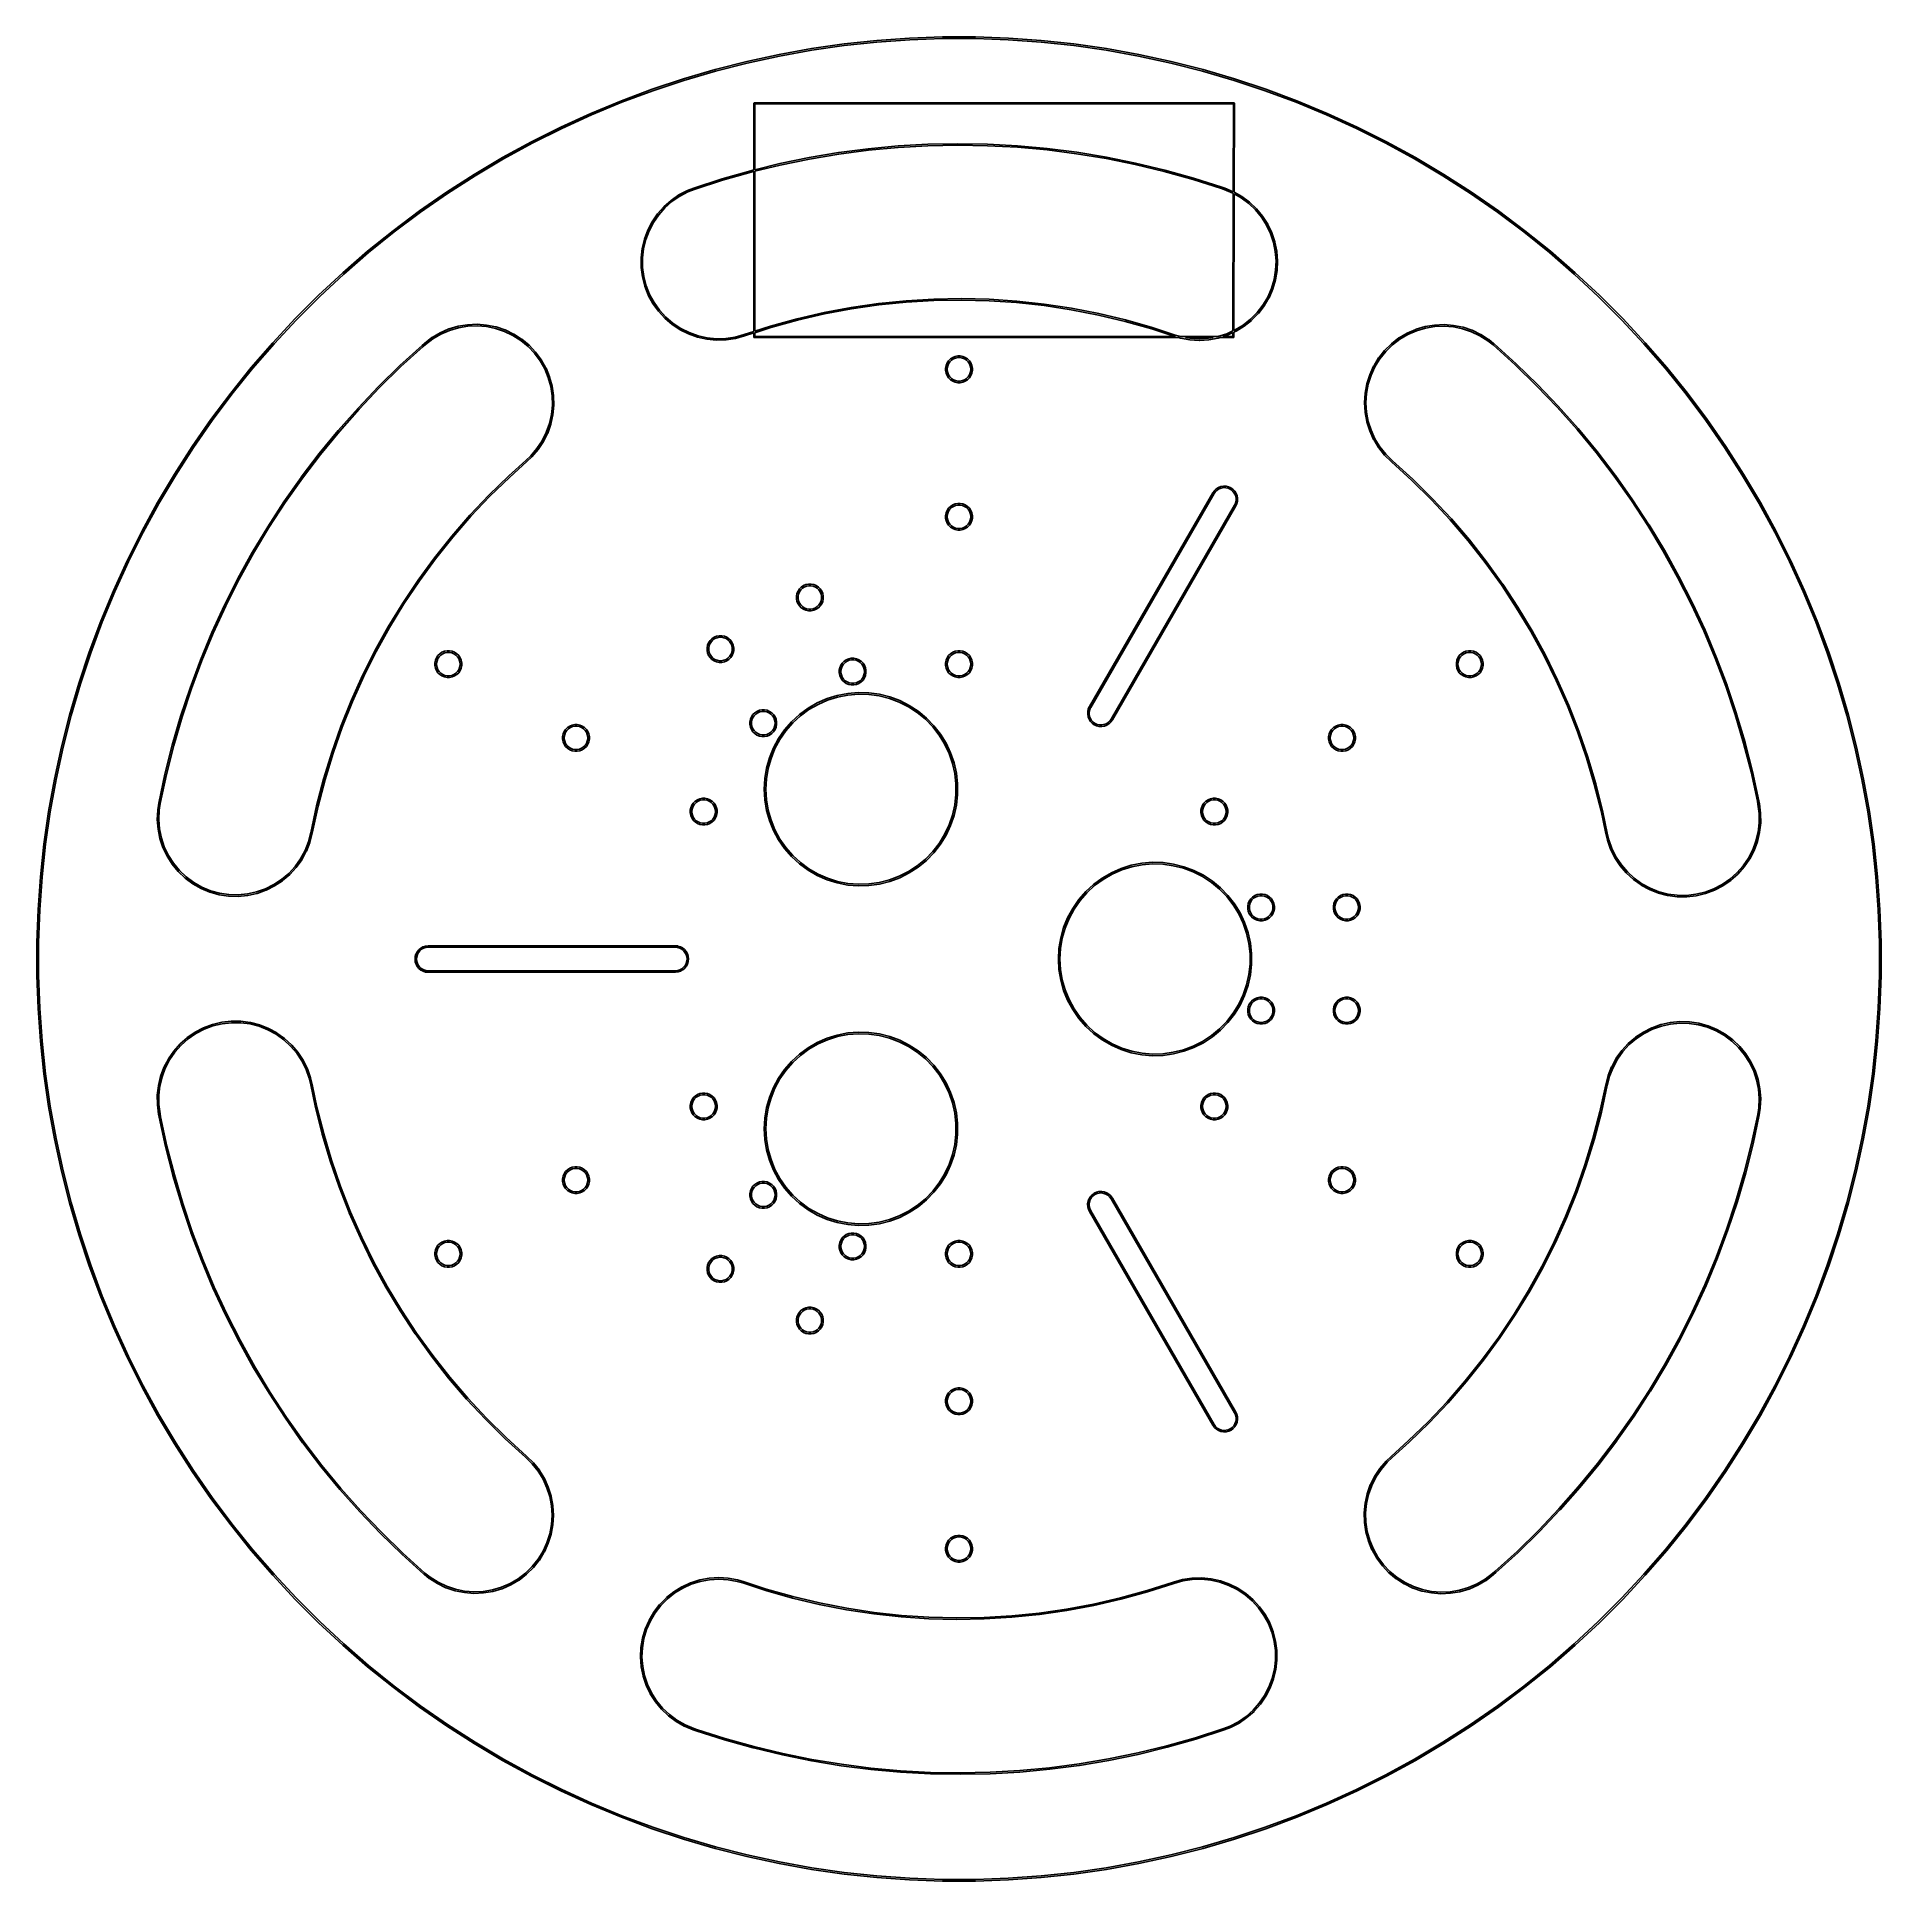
# Model space of a CAD drawing. Extents: x 0.83 to 10.68, y -10.72 to -0.87.
import ezdxf

# ---------------------------------------------------------------- set-up
doc = ezdxf.new("R2010")
doc.units = 0
doc.header["$MEASUREMENT"] = 0
doc.layers.add('BLACK', color=7, linetype='CONTINUOUS')

msp = doc.modelspace()

# ---------------------------------------------------------------- linework, layer by layer
at = {"layer": 'BLACK', "linetype": 'CONTINUOUS'}
for p, q in [((5.31969, -0.88905), (5.49509, -0.8765)), ((5.49555, -0.88515), (5.32046, -0.89768)), ((5.49509, -0.8765), (5.67083, -0.87023)), ((5.67098, -0.87889), (5.49555, -0.88515)), ((5.67083, -0.87023), (5.84667, -0.87023)), ((5.84652, -0.87889), (5.67098, -0.87889)), ((6.02195, -0.88515), (5.84652, -0.87889)), ((5.84667, -0.87023), (6.02241, -0.8765)), ((6.19704, -0.89768), (6.02195, -0.88515)), ((6.02241, -0.8765), (6.19781, -0.88905)), ((4.62591, -1.00147), (4.79774, -0.96409)), ((4.79943, -0.97259), (4.6279, -1.0099)), ((4.79774, -0.96409), (4.97079, -0.93287)), ((4.97218, -0.94142), (4.79943, -0.97259)), ((4.97079, -0.93287), (5.14485, -0.90785)), ((5.14593, -0.91644), (4.97218, -0.94142)), ((5.14485, -0.90785), (5.31969, -0.88905)), ((5.32046, -0.89768), (5.14593, -0.91644)), ((6.37157, -0.91644), (6.19704, -0.89768)), ((6.19781, -0.88905), (6.37265, -0.90785)), ((6.54532, -0.94142), (6.37157, -0.91644)), ((6.37265, -0.90785), (6.54671, -0.93287)), ((6.71807, -0.97259), (6.54532, -0.94142)), ((6.54671, -0.93287), (6.71976, -0.96409)), ((6.8896, -1.0099), (6.71807, -0.97259)), ((6.71976, -0.96409), (6.89159, -1.00147)), ((4.2868, -1.0945), (4.45552, -1.04496)), ((4.45781, -1.05331), (4.28939, -1.10277)), ((4.45552, -1.04496), (4.62591, -1.00147)), ((4.6279, -1.0099), (4.45781, -1.05331)), ((7.05968, -1.05331), (6.8896, -1.0099)), ((6.89159, -1.00147), (7.06198, -1.04496)), ((7.22811, -1.10277), (7.05968, -1.05331)), ((7.06198, -1.04496), (7.2307, -1.0945)), ((3.95519, -1.21149), (4.11995, -1.15004)), ((4.12283, -1.1582), (3.95836, -1.21955)), ((4.11995, -1.15004), (4.2868, -1.0945)), ((4.28939, -1.10277), (4.12283, -1.1582)), ((7.39467, -1.1582), (7.22811, -1.10277)), ((7.2307, -1.0945), (7.39755, -1.15004)), ((7.55914, -1.21955), (7.39467, -1.1582)), ((7.39755, -1.15004), (7.56231, -1.21149)), ((3.63277, -1.35183), (3.79273, -1.27878)), ((3.79273, -1.27878), (3.95519, -1.21149)), ((3.95836, -1.21955), (3.79618, -1.28672)), ((4.66298, -1.22539), (4.66303, -1.22493)), ((4.66299, -1.22551), (4.66298, -1.22539)), ((4.66299, -1.58114), (4.66299, -1.22551)), ((4.66303, -1.22493), (4.66316, -1.22449)), ((4.66316, -1.22449), (4.66338, -1.22408)), ((4.66338, -1.22408), (4.66368, -1.22372)), ((4.66368, -1.22372), (4.66404, -1.22342)), ((4.66404, -1.22342), (4.66445, -1.2232)), ((4.66445, -1.2232), (4.66489, -1.22307)), ((4.66489, -1.22307), (4.66524, -1.22303)), ((4.66524, -1.22303), (4.66535, -1.22302)), ((4.66535, -1.22302), (4.66547, -1.22303)), ((4.66547, -1.22303), (7.22725, -1.22303)), ((7.22499, -1.22776), (4.66772, -1.22776)), ((4.66772, -1.22776), (4.66772, -1.57998)), ((7.22388, -1.6975), (7.22499, -1.22776)), ((7.22725, -1.22303), (7.22737, -1.22302)), ((7.22737, -1.22302), (7.2276, -1.22304)), ((7.2276, -1.22304), (7.22783, -1.22307)), ((7.22783, -1.22307), (7.22783, -1.22307)), ((7.22783, -1.22307), (7.22783, -1.22307)), ((7.22783, -1.22307), (7.22804, -1.22313)), ((7.22804, -1.22313), (7.22827, -1.2232)), ((7.22827, -1.2232), (7.22827, -1.2232)), ((7.22827, -1.2232), (7.22828, -1.2232)), ((7.22828, -1.2232), (7.22847, -1.22331)), ((7.22847, -1.22331), (7.22868, -1.22342)), ((7.22972, -1.22551), (7.2286, -1.6999)), ((7.22868, -1.22342), (7.22868, -1.22342)), ((7.22868, -1.22342), (7.22869, -1.22342)), ((7.22869, -1.22342), (7.22885, -1.22356)), ((7.22885, -1.22356), (7.22904, -1.22372)), ((7.22904, -1.22372), (7.22904, -1.22372)), ((7.22904, -1.22372), (7.22904, -1.22372)), ((7.22904, -1.22372), (7.22919, -1.22389)), ((7.22919, -1.22389), (7.22934, -1.22408)), ((7.22934, -1.22408), (7.22934, -1.22408)), ((7.22934, -1.22408), (7.22934, -1.22408)), ((7.22934, -1.22408), (7.22944, -1.22428)), ((7.22944, -1.22428), (7.22956, -1.22449)), ((7.22956, -1.22449), (7.22956, -1.22449)), ((7.22956, -1.22449), (7.22956, -1.22449)), ((7.22956, -1.22449), (7.22962, -1.2247)), ((7.22962, -1.2247), (7.22969, -1.22493)), ((7.22969, -1.22493), (7.22969, -1.22493)), ((7.22969, -1.22493), (7.22969, -1.22494)), ((7.22969, -1.22494), (7.22971, -1.22515)), ((7.22971, -1.22515), (7.22974, -1.22539)), ((7.22974, -1.22539), (7.22972, -1.22551)), ((7.72132, -1.28672), (7.55914, -1.21955)), ((7.56231, -1.21149), (7.72477, -1.27878)), ((7.72477, -1.27878), (7.88473, -1.35183)), ((3.47552, -1.43054), (3.63277, -1.35183)), ((3.63651, -1.35965), (3.47954, -1.43822)), ((3.79618, -1.28672), (3.63651, -1.35965)), ((7.88099, -1.35965), (7.72132, -1.28672)), ((8.03796, -1.43822), (7.88099, -1.35965)), ((7.88473, -1.35183), (8.04198, -1.43054)), ((3.32118, -1.51482), (3.47552, -1.43054)), ((3.47954, -1.43822), (3.32547, -1.52235)), ((5.11607, -1.48843), (5.27418, -1.46779)), ((5.27513, -1.47561), (5.11716, -1.49623)), ((5.27418, -1.46779), (5.27429, -1.46778)), ((5.27429, -1.46778), (5.27431, -1.46778)), ((5.27431, -1.46778), (5.27433, -1.46777)), ((5.27433, -1.46777), (5.43309, -1.45294)), ((5.43375, -1.46079), (5.27513, -1.47561)), ((5.43309, -1.45294), (5.43309, -1.45294)), ((5.43309, -1.45294), (5.4331, -1.45294)), ((5.4331, -1.45294), (5.43319, -1.45293)), ((5.43319, -1.45293), (5.43321, -1.45293)), ((5.43321, -1.45293), (5.43323, -1.45293)), ((5.43323, -1.45293), (5.59243, -1.44392)), ((5.59281, -1.45179), (5.43375, -1.46079)), ((5.59243, -1.44392), (5.59243, -1.44392)), ((5.59243, -1.44392), (5.59244, -1.44392)), ((5.59244, -1.44392), (5.59254, -1.44392)), ((5.59254, -1.44392), (5.59256, -1.44392)), ((5.59256, -1.44392), (5.59258, -1.44392)), ((5.59258, -1.44392), (5.752, -1.44075)), ((5.75208, -1.44863), (5.59281, -1.45179)), ((5.752, -1.44075), (5.7521, -1.44075)), ((5.91137, -1.4513), (5.75208, -1.44863)), ((5.7521, -1.44075), (5.75212, -1.44075)), ((5.75212, -1.44075), (5.75215, -1.44075)), ((5.75215, -1.44075), (5.91158, -1.44343)), ((6.07046, -1.45981), (5.91137, -1.4513)), ((5.91158, -1.44343), (5.91158, -1.44343)), ((5.91158, -1.44343), (5.91168, -1.44343)), ((5.91168, -1.44343), (5.9117, -1.44343)), ((5.9117, -1.44343), (5.91172, -1.44343)), ((5.91172, -1.44343), (6.07095, -1.45195)), ((6.22912, -1.47414), (6.07046, -1.45981)), ((6.07095, -1.45195), (6.07105, -1.45196)), ((6.07105, -1.45196), (6.07107, -1.45196)), ((6.07107, -1.45196), (6.07109, -1.45196)), ((6.07109, -1.45196), (6.2299, -1.46631)), ((6.38715, -1.49428), (6.22912, -1.47414)), ((6.2299, -1.46631), (6.2299, -1.46631)), ((6.2299, -1.46631), (6.22991, -1.46631)), ((6.22991, -1.46631), (6.23, -1.46632)), ((6.23, -1.46632), (6.23002, -1.46632)), ((6.23002, -1.46632), (6.23004, -1.46632)), ((6.23004, -1.46632), (6.38822, -1.48648)), ((8.19203, -1.52235), (8.03796, -1.43822)), ((8.04198, -1.43054), (8.19632, -1.51482)), ((3.16995, -1.60455), (3.32118, -1.51482)), ((3.32547, -1.52235), (3.1745, -1.61192)), ((4.66772, -1.57998), (4.80222, -1.5471)), ((4.80402, -1.55476), (4.66772, -1.58809)), ((4.80222, -1.5471), (4.80232, -1.54708)), ((4.80232, -1.54708), (4.80234, -1.54707)), ((4.80234, -1.54707), (4.80236, -1.54707)), ((4.80236, -1.54707), (4.95854, -1.5149)), ((4.96005, -1.52263), (4.80402, -1.55476)), ((4.95854, -1.5149), (4.95864, -1.51488)), ((4.95864, -1.51488), (4.95866, -1.51488)), ((4.95866, -1.51488), (4.95868, -1.51487)), ((4.95868, -1.51487), (5.11593, -1.48845)), ((5.11716, -1.49623), (4.96005, -1.52263)), ((5.11593, -1.48845), (5.11603, -1.48844)), ((5.11603, -1.48844), (5.11605, -1.48843)), ((5.11605, -1.48843), (5.11607, -1.48843)), ((6.54434, -1.5202), (6.38715, -1.49428)), ((6.38822, -1.48648), (6.38832, -1.4865)), ((6.38832, -1.4865), (6.38834, -1.4865)), ((6.38834, -1.4865), (6.38836, -1.4865)), ((6.38836, -1.4865), (6.54569, -1.51244)), ((6.70047, -1.55186), (6.54434, -1.5202)), ((6.54569, -1.51244), (6.54579, -1.51246)), ((6.54579, -1.51246), (6.54581, -1.51246)), ((6.54581, -1.51246), (6.54583, -1.51247)), ((6.54583, -1.51247), (6.70211, -1.54415)), ((6.85534, -1.58922), (6.70047, -1.55186)), ((6.70211, -1.54415), (6.70221, -1.54418)), ((6.70221, -1.54418), (6.70223, -1.54418)), ((6.70223, -1.54418), (6.70225, -1.54419)), ((6.70225, -1.54419), (6.85726, -1.58158)), ((8.343, -1.61192), (8.19203, -1.52235)), ((8.19632, -1.51482), (8.34755, -1.60455)), ((3.02202, -1.69962), (3.16995, -1.60455)), ((3.1745, -1.61192), (3.02683, -1.70682)), ((4.34195, -1.67767), (4.49365, -1.62856)), ((4.49601, -1.63608), (4.34449, -1.68513)), ((4.49365, -1.62856), (4.49375, -1.62853)), ((4.49375, -1.62853), (4.49377, -1.62853)), ((4.49377, -1.62853), (4.49379, -1.62852)), ((4.49379, -1.62852), (4.64719, -1.585)), ((4.64927, -1.5926), (4.49601, -1.63608)), ((4.64719, -1.585), (4.64729, -1.58498)), ((4.64729, -1.58498), (4.64731, -1.58497)), ((4.64731, -1.58497), (4.64733, -1.58497)), ((4.64733, -1.58497), (4.66299, -1.58114)), ((4.66299, -1.58924), (4.64927, -1.5926)), ((4.66299, -2.44349), (4.66299, -1.58924)), ((4.66772, -1.58809), (4.66772, -2.44198)), ((7.00873, -1.63222), (6.85534, -1.58922)), ((6.85726, -1.58158), (6.85736, -1.5816)), ((6.85736, -1.5816), (6.85738, -1.58161)), ((6.85738, -1.58161), (6.85739, -1.58161)), ((6.85739, -1.58161), (7.01093, -1.62466)), ((7.16048, -1.68083), (7.00873, -1.63222)), ((7.01093, -1.62466), (7.01093, -1.62466)), ((7.01093, -1.62466), (7.01093, -1.62466)), ((7.01093, -1.62466), (7.01103, -1.62469)), ((7.01103, -1.62469), (7.01105, -1.6247)), ((7.01105, -1.6247), (7.01107, -1.6247)), ((7.01107, -1.6247), (7.16292, -1.67335)), ((7.16292, -1.67335), (7.16298, -1.67336)), ((7.16298, -1.67336), (7.163, -1.67337)), ((7.163, -1.67337), (7.17854, -1.6787)), ((8.49067, -1.70682), (8.343, -1.61192)), ((8.34755, -1.60455), (8.49548, -1.69962)), ((2.87757, -1.79991), (3.02202, -1.69962)), ((3.02683, -1.70682), (2.88264, -1.80694)), ((4.18267, -1.77707), (4.22052, -1.74361)), ((4.22555, -1.74967), (4.18807, -1.78281)), ((4.22052, -1.74361), (4.22078, -1.74339)), ((4.22078, -1.74339), (4.22084, -1.74336)), ((4.22084, -1.74336), (4.22089, -1.74331)), ((4.22089, -1.74331), (4.26253, -1.71471)), ((4.26679, -1.72134), (4.22555, -1.74967)), ((4.26253, -1.71471), (4.26282, -1.71453)), ((4.26282, -1.71453), (4.26288, -1.7145)), ((4.26288, -1.7145), (4.26294, -1.71446)), ((4.26294, -1.71446), (4.30776, -1.69115)), ((4.31121, -1.69823), (4.26679, -1.72134)), ((4.30776, -1.69115), (4.30807, -1.691)), ((4.30807, -1.691), (4.3081, -1.69099)), ((4.3081, -1.69099), (4.30813, -1.69098)), ((4.30813, -1.69098), (4.34172, -1.67775)), ((4.34449, -1.68513), (4.31121, -1.69823)), ((4.34172, -1.67775), (4.34173, -1.67775)), ((4.34173, -1.67775), (4.34181, -1.67772)), ((4.34181, -1.67772), (4.34195, -1.67767)), ((7.17587, -1.68611), (7.16048, -1.68083)), ((7.22219, -1.70532), (7.17587, -1.68611)), ((7.17854, -1.6787), (7.17863, -1.67873)), ((7.17863, -1.67873), (7.17877, -1.67879)), ((7.17877, -1.67879), (7.17877, -1.67879)), ((7.17877, -1.67879), (7.22388, -1.6975)), ((7.22212, -2.44114), (7.22386, -1.70627)), ((7.22386, -1.70627), (7.22219, -1.70532)), ((7.22858, -1.70894), (7.22685, -2.43898)), ((7.26573, -1.72998), (7.22858, -1.70894)), ((7.2286, -1.6999), (7.26982, -1.72325)), ((7.30593, -1.75976), (7.26573, -1.72998)), ((7.26982, -1.72325), (7.27011, -1.72343)), ((7.27011, -1.72343), (7.27016, -1.72347)), ((7.27016, -1.72347), (7.27022, -1.72351)), ((7.27022, -1.72351), (7.31081, -1.75358)), ((7.34221, -1.79422), (7.30593, -1.75976)), ((7.31081, -1.75358), (7.31108, -1.7538)), ((7.31108, -1.7538), (7.31113, -1.75384)), ((7.31113, -1.75384), (7.31118, -1.75389)), ((7.31118, -1.75389), (7.34781, -1.78868)), ((8.63486, -1.80694), (8.49067, -1.70682)), ((8.49548, -1.69962), (8.63993, -1.79991)), ((2.7368, -1.90529), (2.87757, -1.79991)), ((2.88264, -1.80694), (2.74211, -1.91213)), ((4.09635, -1.90246), (4.11969, -1.85766)), ((4.12656, -1.86151), (4.10345, -1.90588)), ((4.11969, -1.85766), (4.11986, -1.85736)), ((4.11969, -1.85766), (4.11969, -1.85766)), ((4.11969, -1.85766), (4.11969, -1.85766)), ((4.11986, -1.85736), (4.1199, -1.8573)), ((4.1199, -1.8573), (4.11994, -1.85724)), ((4.11994, -1.85724), (4.14856, -1.81562)), ((4.15491, -1.82028), (4.12656, -1.86151)), ((4.14856, -1.81562), (4.14876, -1.81535)), ((4.14876, -1.81535), (4.14881, -1.81529)), ((4.14881, -1.81529), (4.14885, -1.81524)), ((4.14885, -1.81524), (4.18233, -1.77741)), ((4.18807, -1.78281), (4.15491, -1.82028)), ((4.18233, -1.77741), (4.18233, -1.77741)), ((4.18233, -1.77741), (4.18234, -1.77741)), ((4.18234, -1.77741), (4.18257, -1.77717)), ((4.18257, -1.77717), (4.18262, -1.77712)), ((4.18262, -1.77712), (4.18267, -1.77707)), ((7.37401, -1.83285), (7.34221, -1.79422)), ((7.34781, -1.78868), (7.34804, -1.78893)), ((7.34804, -1.78893), (7.34809, -1.78898)), ((7.34809, -1.78898), (7.34813, -1.78903)), ((7.34813, -1.78903), (7.38025, -1.82803)), ((7.40088, -1.87506), (7.37401, -1.83285)), ((7.38025, -1.82803), (7.38025, -1.82803)), ((7.38025, -1.82803), (7.38025, -1.82803)), ((7.38025, -1.82803), (7.38045, -1.8283)), ((7.38045, -1.8283), (7.38049, -1.82836)), ((7.38049, -1.82836), (7.38053, -1.82842)), ((7.38053, -1.82842), (7.40765, -1.87103)), ((7.40765, -1.87103), (7.40782, -1.87133)), ((7.40782, -1.87133), (7.40785, -1.87139)), ((7.40785, -1.87139), (7.40788, -1.87145)), ((7.40788, -1.87145), (7.42961, -1.91706)), ((8.77538, -1.91213), (8.63486, -1.80694)), ((8.63993, -1.79991), (8.7807, -1.90529)), ((2.59988, -2.01563), (2.7368, -1.90529)), ((2.74211, -1.91213), (2.60543, -2.02228)), ((4.06651, -1.99979), (4.07832, -1.95067)), ((4.08592, -1.95275), (4.07422, -2.0014)), ((4.07832, -1.95067), (4.07841, -1.95034)), ((4.07841, -1.95034), (4.07844, -1.95028)), ((4.07844, -1.95028), (4.07846, -1.95021)), ((4.07846, -1.95021), (4.09616, -1.9029)), ((4.10345, -1.90588), (4.08592, -1.95275)), ((4.09616, -1.9029), (4.09629, -1.90258)), ((4.09629, -1.90258), (4.09632, -1.90252)), ((4.09632, -1.90252), (4.09635, -1.90246)), ((7.42239, -1.92023), (7.40088, -1.87506)), ((7.43825, -1.96769), (7.42239, -1.92023)), ((7.42961, -1.91706), (7.42974, -1.91738)), ((7.42974, -1.91738), (7.42976, -1.91744)), ((7.42976, -1.91744), (7.42979, -1.91751)), ((7.42979, -1.91751), (7.44579, -1.96542)), ((7.4482, -2.01672), (7.43825, -1.96769)), ((7.44579, -1.96542), (7.44589, -1.96575)), ((7.44589, -1.96575), (7.4459, -1.96582)), ((7.4459, -1.96582), (7.44592, -1.96588)), ((7.44592, -1.96588), (7.45596, -2.01539)), ((8.91207, -2.02228), (8.77538, -1.91213)), ((8.7807, -1.90529), (8.91762, -2.01563)), ((2.46698, -2.13079), (2.59988, -2.01563)), ((2.60543, -2.02228), (2.47277, -2.13723)), ((4.06067, -2.05093), (4.06069, -2.05059)), ((4.0611, -2.10145), (4.06067, -2.05093)), ((4.06067, -2.05093), (4.06067, -2.05093)), ((4.06067, -2.05093), (4.06067, -2.05093)), ((4.06069, -2.05059), (4.0607, -2.05052)), ((4.0607, -2.05045), (4.06643, -2.00026)), ((4.0607, -2.05052), (4.0607, -2.05045)), ((4.06643, -2.00026), (4.06648, -1.99992)), ((4.06648, -1.99992), (4.0665, -1.99986)), ((4.0665, -1.99986), (4.06651, -1.99979)), ((4.07422, -2.0014), (4.06855, -2.05111)), ((4.06855, -2.05111), (4.06898, -2.10114)), ((7.4521, -2.0666), (7.4482, -2.01672)), ((7.44989, -2.11659), (7.4521, -2.0666)), ((7.45596, -2.01539), (7.45596, -2.01539)), ((7.45596, -2.01539), (7.45596, -2.01539)), ((7.45596, -2.01539), (7.45602, -2.01573)), ((7.45602, -2.01573), (7.45602, -2.0158)), ((7.45602, -2.0158), (7.45603, -2.01587)), ((7.45603, -2.01587), (7.45997, -2.06623)), ((7.45998, -2.06671), (7.45775, -2.11718)), ((7.45997, -2.06623), (7.45998, -2.06657)), ((7.45998, -2.06657), (7.45997, -2.06664)), ((7.45997, -2.06664), (7.45998, -2.06671)), ((9.04473, -2.13723), (8.91207, -2.02228)), ((8.91762, -2.01563), (9.05052, -2.13079)), ((2.33828, -2.25061), (2.46698, -2.13079)), ((2.47277, -2.13723), (2.34429, -2.25685)), ((4.06111, -2.10152), (4.0611, -2.10145)), ((4.06111, -2.10158), (4.06111, -2.10152)), ((4.06114, -2.10192), (4.06111, -2.10158)), ((4.06114, -2.10193), (4.06114, -2.10192)), ((4.06772, -2.15201), (4.06114, -2.10193)), ((4.06114, -2.10193), (4.06114, -2.10193)), ((4.06773, -2.15208), (4.06772, -2.15201)), ((4.06774, -2.15215), (4.06773, -2.15208)), ((4.06781, -2.15248), (4.06774, -2.15215)), ((4.08045, -2.20139), (4.06781, -2.15248)), ((4.06898, -2.10114), (4.0755, -2.15075)), ((4.0755, -2.15075), (4.08801, -2.19919)), ((7.42737, -2.2139), (7.44161, -2.16593)), ((7.44161, -2.16593), (7.44989, -2.11659)), ((7.4577, -2.11765), (7.44933, -2.16747)), ((7.45772, -2.11752), (7.4577, -2.11759)), ((7.4577, -2.11759), (7.4577, -2.11765)), ((7.45775, -2.11718), (7.45772, -2.11752)), ((9.17321, -2.25685), (9.04473, -2.13723)), ((9.05052, -2.13079), (9.17922, -2.25061)), ((2.21394, -2.37496), (2.33828, -2.25061)), ((2.34429, -2.25685), (2.22017, -2.38097)), ((4.08047, -2.20146), (4.08045, -2.20139)), ((4.08049, -2.20153), (4.08047, -2.20146)), ((4.0806, -2.20185), (4.08049, -2.20153)), ((4.0991, -2.24886), (4.0806, -2.20185)), ((4.08801, -2.19919), (4.10634, -2.24575)), ((4.09913, -2.24892), (4.0991, -2.24886)), ((4.09916, -2.24898), (4.09913, -2.24892)), ((4.09931, -2.24929), (4.09916, -2.24898)), ((4.1234, -2.29369), (4.09931, -2.24929)), ((4.09931, -2.24929), (4.09931, -2.24929)), ((4.09931, -2.24929), (4.09931, -2.24929)), ((4.10634, -2.24575), (4.13021, -2.28972)), ((7.38198, -2.30287), (7.4074, -2.25977)), ((7.41431, -2.26357), (7.38864, -2.30708)), ((7.4074, -2.25977), (7.42737, -2.2139)), ((7.41434, -2.2635), (7.41431, -2.26357)), ((7.41437, -2.26345), (7.41434, -2.2635)), ((7.41452, -2.26314), (7.41437, -2.26345)), ((7.43469, -2.21682), (7.41452, -2.26314)), ((7.41452, -2.26314), (7.41452, -2.26314)), ((7.41452, -2.26314), (7.41452, -2.26314)), ((7.43471, -2.21676), (7.43469, -2.21682)), ((7.43474, -2.21669), (7.43471, -2.21676)), ((7.43485, -2.21637), (7.43474, -2.21669)), ((7.44923, -2.16794), (7.43485, -2.21637)), ((7.44924, -2.16787), (7.44923, -2.16794)), ((7.44926, -2.16781), (7.44924, -2.16787)), ((7.44933, -2.16748), (7.44926, -2.16781)), ((7.44933, -2.16747), (7.44933, -2.16747)), ((7.44933, -2.16747), (7.44933, -2.16748)), ((9.29733, -2.38097), (9.17321, -2.25685)), ((9.17922, -2.25061), (9.30356, -2.37496)), ((4.12344, -2.29375), (4.1234, -2.29369)), ((4.12347, -2.29381), (4.12344, -2.29375)), ((4.12366, -2.2941), (4.12347, -2.29381)), ((4.15298, -2.33523), (4.12366, -2.2941)), ((4.13021, -2.28972), (4.15925, -2.33046)), ((4.15302, -2.33528), (4.15298, -2.33523)), ((4.15306, -2.33534), (4.15302, -2.33528)), ((4.15328, -2.3356), (4.15306, -2.33534)), ((4.1874, -2.37286), (4.15328, -2.3356)), ((4.15925, -2.33046), (4.19305, -2.36736)), ((4.8943, -2.37579), (5.0381, -2.34262)), ((5.03979, -2.35031), (4.89615, -2.38344)), ((5.0381, -2.34262), (5.03826, -2.34259)), ((5.03826, -2.34259), (5.18332, -2.31547)), ((5.18469, -2.32323), (5.03979, -2.35031)), ((5.18332, -2.31547), (5.18346, -2.31545)), ((5.18346, -2.31545), (5.18348, -2.31545)), ((5.18348, -2.31545), (5.32955, -2.29443)), ((5.33059, -2.30223), (5.18469, -2.32323)), ((5.32955, -2.29443), (5.3297, -2.29441)), ((5.3297, -2.29441), (5.32972, -2.29441)), ((5.32972, -2.29441), (5.47654, -2.27953)), ((5.47725, -2.28737), (5.33059, -2.30223)), ((5.47654, -2.27953), (5.4767, -2.27951)), ((5.4767, -2.27951), (5.62401, -2.27079)), ((5.6244, -2.27866), (5.47725, -2.28737)), ((5.62401, -2.27079), (5.62401, -2.27079)), ((5.62401, -2.27079), (5.62418, -2.27079)), ((5.62418, -2.27079), (5.77173, -2.26824)), ((5.77178, -2.27612), (5.6244, -2.27866)), ((5.77173, -2.26824), (5.77189, -2.26824)), ((5.91914, -2.27975), (5.77178, -2.27612)), ((5.77189, -2.26824), (5.91942, -2.27188)), ((6.06622, -2.28955), (5.91914, -2.27975)), ((5.91942, -2.27188), (5.9195, -2.27188)), ((5.9195, -2.27188), (5.91958, -2.27189)), ((5.91958, -2.27189), (6.06683, -2.2817)), ((6.21277, -2.3055), (6.06622, -2.28955)), ((6.06683, -2.2817), (6.06684, -2.2817)), ((6.06684, -2.2817), (6.06699, -2.28171)), ((6.06699, -2.28171), (6.2137, -2.29768)), ((6.35851, -2.32757), (6.21277, -2.3055)), ((6.2137, -2.29768), (6.21386, -2.2977)), ((6.21386, -2.2977), (6.35977, -2.3198)), ((6.5032, -2.35573), (6.35851, -2.32757)), ((6.35977, -2.3198), (6.35979, -2.3198)), ((6.35979, -2.3198), (6.35993, -2.31983)), ((6.35993, -2.31983), (6.50479, -2.34802)), ((6.64659, -2.38992), (6.5032, -2.35573)), ((6.50479, -2.34802), (6.50489, -2.34804)), ((6.50489, -2.34804), (6.50495, -2.34805)), ((6.50495, -2.34805), (6.6485, -2.38228)), ((7.31642, -2.37822), (7.35151, -2.34255)), ((7.35729, -2.3479), (7.32186, -2.38391)), ((7.35151, -2.34255), (7.38198, -2.30287)), ((7.35733, -2.34785), (7.35729, -2.3479)), ((7.35738, -2.3478), (7.35733, -2.34785)), ((7.3576, -2.34754), (7.35738, -2.3478)), ((7.38838, -2.30748), (7.3576, -2.34754)), ((7.38841, -2.30742), (7.38838, -2.30748)), ((7.38846, -2.30737), (7.38841, -2.30742)), ((7.38864, -2.30708), (7.38846, -2.30737)), ((2.09411, -2.50366), (2.21394, -2.37496)), ((2.22017, -2.38097), (2.10055, -2.50945)), ((2.94414, -2.47633), (2.98767, -2.45072)), ((2.99146, -2.45762), (2.94834, -2.483)), ((2.98767, -2.45072), (2.98798, -2.45055)), ((2.98798, -2.45055), (2.98804, -2.45053)), ((2.98804, -2.45053), (2.9881, -2.4505)), ((2.9881, -2.4505), (3.03444, -2.43038)), ((3.03735, -2.4377), (2.99146, -2.45762)), ((3.03444, -2.43038), (3.03476, -2.43025)), ((3.03476, -2.43025), (3.03483, -2.43024)), ((3.03483, -2.43024), (3.03489, -2.43021)), ((3.03489, -2.43021), (3.08333, -2.41589)), ((3.08533, -2.42351), (3.03735, -2.4377)), ((3.08333, -2.41589), (3.08367, -2.41581)), ((3.08367, -2.41581), (3.08373, -2.4158)), ((3.08373, -2.4158), (3.0838, -2.41578)), ((3.0838, -2.41578), (3.13363, -2.40747)), ((3.13469, -2.41528), (3.08533, -2.42351)), ((3.13363, -2.40747), (3.13397, -2.40743)), ((3.13397, -2.40743), (3.13404, -2.40743)), ((3.13404, -2.40743), (3.13411, -2.40742)), ((3.13411, -2.40742), (3.18458, -2.40524)), ((3.18467, -2.41312), (3.13469, -2.41528)), ((3.18458, -2.40524), (3.18492, -2.40524)), ((3.23455, -2.41707), (3.18467, -2.41312)), ((3.18492, -2.40524), (3.18499, -2.40525)), ((3.18499, -2.40525), (3.18506, -2.40525)), ((3.18506, -2.40525), (3.23541, -2.40924)), ((3.28358, -2.42707), (3.23455, -2.41707)), ((3.23541, -2.40924), (3.23576, -2.40928)), ((3.23576, -2.40928), (3.23582, -2.4093)), ((3.23582, -2.4093), (3.23589, -2.40931)), ((3.23589, -2.40931), (3.28539, -2.4194)), ((3.33102, -2.44297), (3.28358, -2.42707)), ((3.28539, -2.4194), (3.28539, -2.4194)), ((3.28539, -2.4194), (3.28539, -2.4194)), ((3.28539, -2.4194), (3.28572, -2.41948)), ((3.28572, -2.41948), (3.28578, -2.41951)), ((3.28578, -2.41951), (3.28585, -2.41953)), ((3.28585, -2.41953), (3.33375, -2.43558)), ((3.37617, -2.46453), (3.33102, -2.44297)), ((3.33375, -2.43558), (3.33407, -2.4357)), ((3.33407, -2.4357), (3.33413, -2.43573)), ((3.33413, -2.43573), (3.33419, -2.43576)), ((3.33419, -2.43576), (3.37978, -2.45753)), ((3.37978, -2.45753), (3.38008, -2.45769)), ((3.38008, -2.45769), (3.38014, -2.45773)), ((3.38014, -2.45773), (3.3802, -2.45776)), ((3.3802, -2.45776), (3.42279, -2.48493)), ((4.18745, -2.3729), (4.1874, -2.37286)), ((4.1875, -2.37295), (4.18745, -2.3729)), ((4.18775, -2.37319), (4.1875, -2.37295)), ((4.22616, -2.406), (4.18775, -2.37319)), ((4.19305, -2.36736), (4.23109, -2.39986)), ((4.22621, -2.40605), (4.22616, -2.406)), ((4.22626, -2.40609), (4.22621, -2.40605)), ((4.22654, -2.40629), (4.22626, -2.40609)), ((4.26866, -2.43418), (4.22654, -2.40629)), ((4.23109, -2.39986), (4.2728, -2.42749)), ((4.26872, -2.43422), (4.26866, -2.43418)), ((4.26877, -2.43426), (4.26872, -2.43422)), ((4.26907, -2.43442), (4.26877, -2.43426)), ((4.31428, -2.45697), (4.26907, -2.43442)), ((4.2728, -2.42749), (4.31758, -2.44982)), ((4.31434, -2.457), (4.31428, -2.45697)), ((4.3144, -2.45703), (4.31434, -2.457)), ((4.31472, -2.45716), (4.3144, -2.45703)), ((4.36233, -2.47404), (4.31472, -2.45716)), ((4.31472, -2.45716), (4.31472, -2.45716)), ((4.31472, -2.45716), (4.31472, -2.45716)), ((4.31758, -2.44982), (4.36474, -2.46653)), ((4.56289, -2.47349), (4.61127, -2.46009)), ((4.61127, -2.46009), (4.66299, -2.44349)), ((4.66299, -2.45176), (4.61359, -2.46761)), ((4.66299, -2.47331), (4.66299, -2.45176)), ((4.66772, -2.44198), (4.75171, -2.41503)), ((4.75403, -2.42256), (4.66772, -2.45025)), ((4.66772, -2.45025), (4.66772, -2.47106)), ((4.75171, -2.41503), (4.75186, -2.41499)), ((4.75186, -2.41499), (4.89415, -2.37583)), ((4.89615, -2.38344), (4.75403, -2.42256)), ((4.89415, -2.37583), (4.8943, -2.37579)), ((6.78842, -2.43009), (6.64659, -2.38992)), ((6.6485, -2.38228), (6.64865, -2.38232)), ((6.64865, -2.38232), (6.64866, -2.38232)), ((6.64866, -2.38232), (6.79064, -2.42253)), ((6.90625, -2.46842), (6.78842, -2.43009)), ((6.79064, -2.42253), (6.79071, -2.42256)), ((6.79071, -2.42256), (6.79079, -2.42258)), ((6.79079, -2.42258), (6.90864, -2.46092)), ((6.90864, -2.46092), (6.94283, -2.47106)), ((7.1418, -2.47106), (7.18903, -2.4562)), ((7.18903, -2.4562), (7.22212, -2.44114)), ((7.2221, -2.4498), (7.19207, -2.46346)), ((7.22205, -2.47106), (7.2221, -2.4498)), ((7.22683, -2.44764), (7.22677, -2.47331)), ((7.23805, -2.44254), (7.22683, -2.44764)), ((7.22685, -2.43898), (7.23457, -2.43547)), ((7.23457, -2.43547), (7.27725, -2.40935)), ((7.23811, -2.44251), (7.23805, -2.44254)), ((7.23818, -2.44248), (7.23811, -2.44251)), ((7.23848, -2.44231), (7.23818, -2.44248)), ((7.28156, -2.41594), (7.23848, -2.44231)), ((7.27725, -2.40935), (7.31642, -2.37822)), ((7.28162, -2.4159), (7.28156, -2.41594)), ((7.28168, -2.41587), (7.28162, -2.4159)), ((7.28196, -2.41566), (7.28168, -2.41587)), ((7.32151, -2.38424), (7.28196, -2.41566)), ((7.32156, -2.38419), (7.32151, -2.38424)), ((7.32161, -2.38415), (7.32156, -2.38419)), ((7.32186, -2.38392), (7.32161, -2.38415)), ((7.32186, -2.38391), (7.32186, -2.38391)), ((7.32186, -2.38391), (7.32186, -2.38392)), ((8.10901, -2.47823), (8.15254, -2.4526)), ((8.15633, -2.45951), (8.11321, -2.4849)), ((8.15254, -2.4526), (8.15284, -2.45244)), ((8.15284, -2.45244), (8.15291, -2.45242)), ((8.15291, -2.45242), (8.15297, -2.45239)), ((8.15297, -2.45239), (8.1993, -2.43225)), ((8.20221, -2.43957), (8.15633, -2.45951)), ((8.1993, -2.43225), (8.19962, -2.43213)), ((8.1993, -2.43225), (8.1993, -2.43225)), ((8.1993, -2.43225), (8.1993, -2.43225)), ((8.19962, -2.43213), (8.19968, -2.43211)), ((8.19968, -2.43211), (8.19975, -2.43209)), ((8.19975, -2.43209), (8.24819, -2.41775)), ((8.25019, -2.42537), (8.20221, -2.43957)), ((8.24819, -2.41775), (8.24852, -2.41767)), ((8.24852, -2.41767), (8.24859, -2.41766)), ((8.24859, -2.41766), (8.24866, -2.41764)), ((8.24866, -2.41764), (8.29848, -2.40932)), ((8.29954, -2.41712), (8.25019, -2.42537)), ((8.29848, -2.40932), (8.29882, -2.40927)), ((8.29882, -2.40927), (8.29889, -2.40927)), ((8.29889, -2.40927), (8.29896, -2.40927)), ((8.29896, -2.40927), (8.34943, -2.40707)), ((8.34953, -2.41495), (8.29954, -2.41712)), ((8.34943, -2.40707), (8.34977, -2.40707)), ((8.39941, -2.41889), (8.34953, -2.41495)), ((8.34977, -2.40707), (8.34984, -2.40708)), ((8.34984, -2.40708), (8.34991, -2.40708)), ((8.34991, -2.40708), (8.40027, -2.41106)), ((8.44844, -2.42887), (8.39941, -2.41889)), ((8.40027, -2.41106), (8.40061, -2.4111)), ((8.40061, -2.4111), (8.40068, -2.41111)), ((8.40068, -2.41111), (8.40074, -2.41112)), ((8.40074, -2.41112), (8.45024, -2.4212)), ((8.49588, -2.44476), (8.44844, -2.42887)), ((8.45024, -2.4212), (8.45024, -2.4212)), ((8.45024, -2.4212), (8.45024, -2.4212)), ((8.45024, -2.4212), (8.45058, -2.42129)), ((8.45058, -2.42129), (8.45064, -2.42131)), ((8.45064, -2.42131), (8.45071, -2.42133)), ((8.45071, -2.42133), (8.49861, -2.43737)), ((8.54104, -2.46631), (8.49588, -2.44476)), ((8.49861, -2.43737), (8.49861, -2.43737)), ((8.49861, -2.43737), (8.49861, -2.43737)), ((8.49861, -2.43737), (8.49893, -2.43749)), ((8.49893, -2.43749), (8.49899, -2.43752)), ((8.49899, -2.43752), (8.49905, -2.43755)), ((8.49905, -2.43755), (8.54464, -2.4593)), ((8.54464, -2.4593), (8.54465, -2.45931)), ((8.54465, -2.45931), (8.54465, -2.45931)), ((8.54465, -2.45931), (8.54495, -2.45947)), ((8.54495, -2.45947), (8.54501, -2.4595)), ((8.54501, -2.4595), (8.54507, -2.45954)), ((8.54507, -2.45954), (8.58766, -2.48669)), ((9.41695, -2.50945), (9.29733, -2.38097)), ((9.30356, -2.37496), (9.42339, -2.50366)), ((1.97895, -2.63656), (2.09411, -2.50366)), ((2.10055, -2.50945), (1.9856, -2.64211)), ((2.77296, -2.62553), (2.89101, -2.51834)), ((2.89627, -2.5242), (2.7783, -2.63131)), ((2.89101, -2.51834), (2.89105, -2.5183)), ((2.89105, -2.5183), (2.89107, -2.51829)), ((2.89107, -2.51829), (2.90345, -2.50749)), ((2.90853, -2.51351), (2.89627, -2.5242)), ((2.90345, -2.50749), (2.90353, -2.50742)), ((2.90353, -2.50742), (2.90364, -2.50733)), ((2.90364, -2.50733), (2.94374, -2.4766)), ((2.90364, -2.50733), (2.90364, -2.50733)), ((2.94834, -2.483), (2.90853, -2.51351)), ((2.94374, -2.4766), (2.94402, -2.4764)), ((2.94374, -2.4766), (2.94374, -2.4766)), ((2.94374, -2.4766), (2.94374, -2.4766)), ((2.94402, -2.4764), (2.94408, -2.47637)), ((2.94408, -2.47637), (2.94414, -2.47633)), ((3.41835, -2.49144), (3.37617, -2.46453)), ((3.45695, -2.52328), (3.41835, -2.49144)), ((3.42279, -2.48493), (3.42307, -2.48512)), ((3.42307, -2.48512), (3.42312, -2.48517)), ((3.42312, -2.48517), (3.42318, -2.48521)), ((3.42318, -2.48521), (3.46214, -2.51736)), ((3.49137, -2.55959), (3.45695, -2.52328)), ((3.46214, -2.51736), (3.4624, -2.51759)), ((3.4624, -2.51759), (3.46244, -2.51764)), ((3.46244, -2.51764), (3.46249, -2.51769)), ((3.46249, -2.51769), (3.49725, -2.55435)), ((3.52111, -2.59983), (3.49137, -2.55959)), ((3.49725, -2.55435), (3.49725, -2.55435)), ((3.49725, -2.55435), (3.49725, -2.55435)), ((3.49725, -2.55435), (3.49747, -2.55461)), ((3.49747, -2.55461), (3.49751, -2.55466)), ((3.49751, -2.55466), (3.49756, -2.55472)), ((3.49756, -2.55472), (3.52758, -2.59534)), ((4.3624, -2.47405), (4.36233, -2.47404)), ((4.36247, -2.47408), (4.3624, -2.47405)), ((4.3628, -2.47417), (4.36247, -2.47408)), ((4.41211, -2.48511), (4.3628, -2.47417)), ((4.36474, -2.46653), (4.41358, -2.47737)), ((4.41218, -2.48512), (4.41211, -2.48511)), ((4.41225, -2.48514), (4.41218, -2.48512)), ((4.41259, -2.48519), (4.41225, -2.48514)), ((4.46287, -2.49004), (4.41259, -2.48519)), ((4.41358, -2.47737), (4.46339, -2.48218)), ((4.46294, -2.49004), (4.46287, -2.49004)), ((4.46301, -2.49005), (4.46294, -2.49004)), ((4.46335, -2.49006), (4.46301, -2.49005)), ((4.51385, -2.48874), (4.46335, -2.49006)), ((4.46335, -2.49006), (4.46335, -2.49006)), ((4.46335, -2.49006), (4.46335, -2.49006)), ((4.46339, -2.48218), (4.5134, -2.48088)), ((4.5134, -2.48088), (4.56289, -2.47349)), ((4.51392, -2.48874), (4.51385, -2.48874)), ((4.51399, -2.48874), (4.51392, -2.48874)), ((4.51433, -2.4887), (4.51399, -2.48874)), ((4.56429, -2.48125), (4.51433, -2.4887)), ((4.56436, -2.48123), (4.56429, -2.48125)), ((4.56443, -2.48122), (4.56436, -2.48123)), ((4.56476, -2.48115), (4.56443, -2.48122)), ((4.61343, -2.46766), (4.56476, -2.48115)), ((4.56476, -2.48115), (4.56476, -2.48115)), ((4.56476, -2.48115), (4.56476, -2.48115)), ((4.61344, -2.46766), (4.61343, -2.46766)), ((4.61359, -2.46761), (4.61344, -2.46766)), ((4.61344, -2.46766), (4.61344, -2.46766)), ((4.61344, -2.46766), (4.61344, -2.46766)), ((4.61344, -2.46766), (4.61344, -2.46766)), ((4.66298, -2.47343), (4.66299, -2.47331)), ((4.66303, -2.47389), (4.66298, -2.47343)), ((4.66316, -2.47433), (4.66303, -2.47389)), ((4.66338, -2.47474), (4.66316, -2.47433)), ((4.66368, -2.4751), (4.66338, -2.47474)), ((4.66404, -2.4754), (4.66368, -2.4751)), ((4.66445, -2.47562), (4.66404, -2.4754)), ((4.66489, -2.47575), (4.66445, -2.47562)), ((4.66524, -2.47579), (4.66489, -2.47575)), ((4.66535, -2.4758), (4.66524, -2.47579)), ((4.66524, -2.47579), (4.66524, -2.47579)), ((4.66547, -2.47579), (4.66535, -2.4758)), ((6.93107, -2.47579), (4.66547, -2.47579)), ((4.66772, -2.47106), (6.91515, -2.47106)), ((6.90633, -2.46845), (6.90625, -2.46842)), ((6.90635, -2.46845), (6.90633, -2.46845)), ((6.91515, -2.47106), (6.90635, -2.46845)), ((6.94095, -2.47872), (6.93107, -2.47579)), ((6.94099, -2.47873), (6.94095, -2.47872)), ((6.94102, -2.47874), (6.94099, -2.47873)), ((6.94136, -2.47882), (6.94102, -2.47874)), ((6.99102, -2.48805), (6.94136, -2.47882)), ((6.94283, -2.47106), (7.1418, -2.47106)), ((6.96814, -2.47579), (6.99222, -2.48026)), ((7.11659, -2.47579), (6.96814, -2.47579)), ((6.99109, -2.48806), (6.99102, -2.48805)), ((6.99116, -2.48807), (6.99109, -2.48806)), ((6.9915, -2.48811), (6.99116, -2.48807)), ((7.04192, -2.49122), (6.9915, -2.48811)), ((6.9915, -2.48811), (6.9915, -2.48811)), ((6.9915, -2.48811), (6.9915, -2.48811)), ((6.99222, -2.48026), (7.04216, -2.48334)), ((7.04199, -2.49122), (7.04192, -2.49122)), ((7.04206, -2.49122), (7.04199, -2.49122)), ((7.0424, -2.49122), (7.04206, -2.49122)), ((7.04216, -2.48334), (7.0921, -2.48031)), ((7.09282, -2.48816), (7.0424, -2.49122)), ((7.0921, -2.48031), (7.11659, -2.47579)), ((7.09289, -2.48815), (7.09282, -2.48816)), ((7.09296, -2.48815), (7.09289, -2.48815)), ((7.0933, -2.4881), (7.09296, -2.48815)), ((7.14297, -2.47892), (7.0933, -2.4881)), ((7.14304, -2.4789), (7.14297, -2.47892)), ((7.14311, -2.47889), (7.14304, -2.4789)), ((7.14344, -2.4788), (7.14311, -2.47889)), ((7.15302, -2.47579), (7.14344, -2.4788)), ((7.22429, -2.47579), (7.15302, -2.47579)), ((7.19163, -2.46364), (7.16803, -2.47106)), ((7.16803, -2.47106), (7.22205, -2.47106)), ((7.19169, -2.46361), (7.19163, -2.46364)), ((7.19176, -2.46359), (7.19169, -2.46361)), ((7.19207, -2.46346), (7.19176, -2.46359)), ((7.2244, -2.4758), (7.22429, -2.47579)), ((7.22452, -2.47579), (7.2244, -2.4758)), ((7.22453, -2.47579), (7.22452, -2.47579)), ((7.22465, -2.47578), (7.22453, -2.47579)), ((7.22487, -2.47575), (7.22465, -2.47578)), ((7.2251, -2.47568), (7.22487, -2.47575)), ((7.22487, -2.47575), (7.22487, -2.47575)), ((7.22487, -2.47575), (7.22487, -2.47575)), ((7.22531, -2.47562), (7.2251, -2.47568)), ((7.22532, -2.47562), (7.22531, -2.47562)), ((7.22553, -2.47551), (7.22532, -2.47562)), ((7.22532, -2.47562), (7.22532, -2.47562)), ((7.22572, -2.4754), (7.22553, -2.47551)), ((7.22573, -2.4754), (7.22572, -2.4754)), ((7.22591, -2.47525), (7.22573, -2.4754)), ((7.22573, -2.4754), (7.22573, -2.4754)), ((7.22608, -2.47511), (7.22591, -2.47525)), ((7.22609, -2.47511), (7.22608, -2.47511)), ((7.22624, -2.47492), (7.22609, -2.4751)), ((7.22609, -2.4751), (7.22609, -2.47511)), ((7.22638, -2.47475), (7.22624, -2.47492)), ((7.2265, -2.47453), (7.22638, -2.47474)), ((7.22638, -2.47474), (7.22638, -2.47475)), ((7.22638, -2.47475), (7.22638, -2.47475)), ((7.2266, -2.47434), (7.2265, -2.47453)), ((7.22667, -2.47411), (7.2266, -2.47433)), ((7.2266, -2.47433), (7.2266, -2.47434)), ((7.2266, -2.47434), (7.2266, -2.47434)), ((7.22674, -2.47389), (7.22667, -2.47411)), ((7.22676, -2.47365), (7.22674, -2.47389)), ((7.22674, -2.47389), (7.22674, -2.47389)), ((7.22674, -2.47389), (7.22674, -2.47389)), ((7.22677, -2.47355), (7.22676, -2.47365)), ((7.22677, -2.47331), (7.22678, -2.47343)), ((7.22678, -2.47343), (7.22677, -2.47354)), ((7.22677, -2.47354), (7.22677, -2.47355)), ((8.00035, -2.58484), (8.0318, -2.54532)), ((8.03781, -2.55041), (8.00666, -2.58956)), ((8.0318, -2.54532), (8.03203, -2.54506)), ((8.03203, -2.54506), (8.03208, -2.54501)), ((8.03208, -2.54501), (8.03212, -2.54496)), ((8.03212, -2.54496), (8.06816, -2.50956)), ((8.07351, -2.51535), (8.03781, -2.55041)), ((8.06816, -2.50956), (8.06842, -2.50933)), ((8.06816, -2.50956), (8.06816, -2.50956)), ((8.06816, -2.50956), (8.06816, -2.50956)), ((8.06842, -2.50933), (8.06847, -2.50929)), ((8.06847, -2.50929), (8.06852, -2.50925)), ((8.06852, -2.50925), (8.10861, -2.4785)), ((8.11321, -2.4849), (8.07351, -2.51535)), ((8.10861, -2.4785), (8.10889, -2.4783)), ((8.10861, -2.4785), (8.10861, -2.4785)), ((8.10861, -2.4785), (8.10861, -2.4785)), ((8.10889, -2.4783), (8.10895, -2.47827)), ((8.10895, -2.47827), (8.10901, -2.47823)), ((8.58326, -2.49322), (8.54104, -2.46631)), ((8.61124, -2.51549), (8.58326, -2.49322)), ((8.58766, -2.48669), (8.58795, -2.48689)), ((8.58795, -2.48689), (8.58797, -2.48691)), ((8.58797, -2.48691), (8.588, -2.48693)), ((8.588, -2.48693), (8.61624, -2.5094)), ((8.72948, -2.62218), (8.61124, -2.51549)), ((8.61624, -2.5094), (8.61625, -2.50941)), ((8.61625, -2.50941), (8.61632, -2.50947)), ((8.61632, -2.50947), (8.61643, -2.50956)), ((8.61643, -2.50956), (8.73481, -2.61639)), ((9.5319, -2.64211), (9.41695, -2.50945)), ((9.42339, -2.50366), (9.53855, -2.63656)), ((1.86862, -2.77348), (1.97895, -2.63656)), ((1.9856, -2.64211), (1.87546, -2.77879)), ((2.6588, -2.73707), (2.77285, -2.62562)), ((2.7783, -2.63131), (2.66436, -2.74265)), ((2.77285, -2.62562), (2.77292, -2.62555)), ((2.77292, -2.62555), (2.77294, -2.62554)), ((2.77294, -2.62554), (2.77296, -2.62553)), ((3.54573, -2.64339), (3.52111, -2.59983)), ((3.52758, -2.59534), (3.52759, -2.59534)), ((3.52759, -2.59534), (3.52759, -2.59534)), ((3.52759, -2.59534), (3.52778, -2.59562)), ((3.52778, -2.59562), (3.52781, -2.59569)), ((3.52781, -2.59569), (3.52785, -2.59574)), ((3.52785, -2.59574), (3.5527, -2.63972)), ((3.56485, -2.68962), (3.54573, -2.64339)), ((3.5527, -2.63972), (3.55286, -2.64003)), ((3.55286, -2.64003), (3.55288, -2.64009)), ((3.55288, -2.64009), (3.55291, -2.64015)), ((3.55291, -2.64015), (3.57222, -2.68683)), ((5.68744, -2.6388), (5.69018, -2.62502)), ((5.68744, -2.65284), (5.68744, -2.6388)), ((5.69018, -2.66662), (5.68744, -2.65284)), ((5.69018, -2.62502), (5.69556, -2.61204)), ((5.69556, -2.61204), (5.70336, -2.60036)), ((5.69847, -2.62753), (5.69606, -2.63965)), ((5.69606, -2.63965), (5.69606, -2.65199)), ((5.69606, -2.65199), (5.69847, -2.66411)), ((5.7032, -2.61613), (5.69847, -2.62753)), ((5.71006, -2.60586), (5.7032, -2.61613)), ((5.70336, -2.60036), (5.71329, -2.59043)), ((5.71879, -2.59713), (5.71006, -2.60586)), ((5.71329, -2.59043), (5.72497, -2.58263)), ((5.72906, -2.59027), (5.71879, -2.59713)), ((5.72497, -2.58263), (5.73795, -2.57725)), ((5.74046, -2.58554), (5.72906, -2.59027)), ((5.73795, -2.57725), (5.75173, -2.57451)), ((5.75258, -2.58313), (5.74046, -2.58554)), ((5.75173, -2.57451), (5.76577, -2.57451)), ((5.76492, -2.58313), (5.75258, -2.58313)), ((5.77704, -2.58554), (5.76492, -2.58313)), ((5.76577, -2.57451), (5.77955, -2.57725)), ((5.78844, -2.59027), (5.77704, -2.58554)), ((5.77955, -2.57725), (5.79253, -2.58263)), ((5.79871, -2.59713), (5.78844, -2.59027)), ((5.79253, -2.58263), (5.80421, -2.59043)), ((5.80744, -2.60586), (5.79871, -2.59713)), ((5.80421, -2.59043), (5.81414, -2.60036)), ((5.8143, -2.61613), (5.80744, -2.60586)), ((5.81414, -2.60036), (5.82194, -2.61204)), ((5.81903, -2.62753), (5.8143, -2.61613)), ((5.82144, -2.63965), (5.81903, -2.62753)), ((5.81903, -2.66411), (5.82144, -2.65199)), ((5.82144, -2.65199), (5.82144, -2.63965)), ((5.82194, -2.61204), (5.82732, -2.62502)), ((5.82732, -2.62502), (5.83006, -2.6388)), ((5.83006, -2.65284), (5.82732, -2.66662)), ((5.83006, -2.6388), (5.83006, -2.65284)), ((7.95248, -2.67469), (7.97344, -2.62873)), ((7.98051, -2.63221), (7.95975, -2.67774)), ((7.97344, -2.62873), (7.9736, -2.62842)), ((7.97344, -2.62873), (7.97344, -2.62873)), ((7.97344, -2.62873), (7.97344, -2.62873)), ((7.9736, -2.62842), (7.97364, -2.62837)), ((7.97364, -2.62837), (7.97367, -2.6283)), ((7.97367, -2.6283), (8.00007, -2.58524)), ((8.00666, -2.58956), (7.98051, -2.63221)), ((8.00007, -2.58524), (8.00026, -2.58495)), ((8.00026, -2.58495), (8.00031, -2.5849)), ((8.00031, -2.5849), (8.00035, -2.58484)), ((8.84377, -2.73317), (8.72948, -2.62218)), ((8.73481, -2.61639), (8.73489, -2.61646)), ((8.73489, -2.61646), (8.7349, -2.61647)), ((8.7349, -2.61647), (8.73492, -2.61648)), ((8.73492, -2.61648), (8.8493, -2.72757)), ((9.64204, -2.77879), (9.5319, -2.64211)), ((9.53855, -2.63656), (9.64888, -2.77348)), ((2.54882, -2.85271), (2.6587, -2.73717)), ((2.66436, -2.74265), (2.55457, -2.85809)), ((2.6587, -2.73717), (2.65877, -2.73709)), ((2.65877, -2.73709), (2.65879, -2.73708)), ((2.65879, -2.73708), (2.6588, -2.73707)), ((3.5782, -2.73784), (3.56485, -2.68962)), ((3.57222, -2.68683), (3.57234, -2.68716)), ((3.57234, -2.68716), (3.57235, -2.68722)), ((3.57235, -2.68722), (3.57238, -2.68729)), ((3.57238, -2.68729), (3.58585, -2.73597)), ((3.58557, -2.78733), (3.5782, -2.73784)), ((3.58585, -2.73597), (3.58585, -2.73597)), ((3.58585, -2.73597), (3.58585, -2.73598)), ((3.58585, -2.73598), (3.58593, -2.73631)), ((3.58593, -2.73631), (3.58594, -2.73638)), ((3.58594, -2.73638), (3.58595, -2.73644)), ((3.58595, -2.73644), (3.59339, -2.78641)), ((5.69556, -2.6796), (5.69018, -2.66662)), ((5.70336, -2.69128), (5.69556, -2.6796)), ((5.69847, -2.66411), (5.7032, -2.67551)), ((5.7032, -2.67551), (5.71006, -2.68578)), ((5.71329, -2.70121), (5.70336, -2.69128)), ((5.71006, -2.68578), (5.71879, -2.69451)), ((5.72497, -2.70901), (5.71329, -2.70121)), ((5.71879, -2.69451), (5.72906, -2.70137)), ((5.73795, -2.71439), (5.72497, -2.70901)), ((5.72906, -2.70137), (5.74046, -2.7061)), ((5.75173, -2.71713), (5.73795, -2.71439)), ((5.74046, -2.7061), (5.75258, -2.70851)), ((5.76577, -2.71713), (5.75173, -2.71713)), ((5.75258, -2.70851), (5.76492, -2.70851)), ((5.76492, -2.70851), (5.77704, -2.7061)), ((5.77955, -2.71439), (5.76577, -2.71713)), ((5.77704, -2.7061), (5.78844, -2.70137)), ((5.79253, -2.70901), (5.77955, -2.71439)), ((5.78844, -2.70137), (5.79871, -2.69451)), ((5.80421, -2.70121), (5.79253, -2.70901)), ((5.79871, -2.69451), (5.80744, -2.68578)), ((5.81414, -2.69128), (5.80421, -2.70121)), ((5.80744, -2.68578), (5.8143, -2.67551)), ((5.82194, -2.6796), (5.81414, -2.69128)), ((5.8143, -2.67551), (5.81903, -2.66411)), ((5.82732, -2.66662), (5.82194, -2.6796)), ((7.92778, -2.77345), (7.93699, -2.72378)), ((7.94469, -2.72545), (7.93556, -2.77465)), ((7.93699, -2.72378), (7.93707, -2.72345)), ((7.93707, -2.72345), (7.93709, -2.72338)), ((7.93709, -2.72338), (7.93711, -2.72332)), ((7.93711, -2.72332), (7.95231, -2.67514)), ((7.95975, -2.67774), (7.94469, -2.72545)), ((7.95231, -2.67514), (7.95243, -2.67482)), ((7.95231, -2.67514), (7.95231, -2.67514)), ((7.95231, -2.67514), (7.95231, -2.67514)), ((7.95243, -2.67482), (7.95246, -2.67476)), ((7.95246, -2.67476), (7.95248, -2.67469)), ((8.95391, -2.84828), (8.84377, -2.73317)), ((8.8493, -2.72757), (8.8493, -2.72757)), ((8.8493, -2.72757), (8.84931, -2.72758)), ((8.84931, -2.72758), (8.84938, -2.72765)), ((8.84938, -2.72765), (8.84939, -2.72766)), ((8.84939, -2.72766), (8.8494, -2.72768)), ((8.8494, -2.72768), (8.95965, -2.84288)), ((1.76323, -2.91425), (1.86862, -2.77348)), ((1.87546, -2.77879), (1.77026, -2.91932)), ((2.44314, -2.97231), (2.54872, -2.85282)), ((2.54872, -2.85282), (2.54879, -2.85274)), ((2.54879, -2.85274), (2.5488, -2.85273)), ((2.5488, -2.85273), (2.54882, -2.85271)), ((3.58203, -2.88715), (3.58685, -2.83735)), ((3.58685, -2.83735), (3.58557, -2.78733)), ((3.59471, -2.83787), (3.58985, -2.88815)), ((3.59339, -2.78641), (3.59343, -2.78675)), ((3.59343, -2.78675), (3.59343, -2.78682)), ((3.59343, -2.78682), (3.59343, -2.78689)), ((3.59343, -2.78689), (3.59473, -2.83739)), ((3.59472, -2.8378), (3.59471, -2.83787)), ((3.59473, -2.83773), (3.59472, -2.8378)), ((3.59473, -2.83739), (3.59473, -2.83773)), ((7.92462, -2.82435), (7.92772, -2.77393)), ((7.92462, -2.82442), (7.92462, -2.82435)), ((7.92462, -2.82449), (7.92462, -2.82442)), ((7.92462, -2.82483), (7.92462, -2.82449)), ((7.9277, -2.87525), (7.92462, -2.82483)), ((7.92772, -2.77392), (7.92776, -2.77359)), ((7.92772, -2.77393), (7.92772, -2.77392)), ((7.92772, -2.77393), (7.92772, -2.77393)), ((7.92776, -2.77359), (7.92777, -2.77352)), ((7.92777, -2.77352), (7.92778, -2.77345)), ((7.93556, -2.77465), (7.9325, -2.82459)), ((7.9325, -2.82459), (7.93554, -2.87453)), ((9.05975, -2.96734), (8.95391, -2.84828)), ((8.95965, -2.84288), (8.95972, -2.84296)), ((8.95972, -2.84296), (8.95973, -2.84298)), ((8.95973, -2.84298), (8.95974, -2.84299)), ((8.95974, -2.84299), (9.06569, -2.96216)), ((9.74724, -2.91932), (9.64204, -2.77879)), ((9.64888, -2.77348), (9.75427, -2.91425)), ((1.66294, -3.0587), (1.76323, -2.91425)), ((1.77026, -2.91932), (1.67015, -3.06351)), ((2.55457, -2.85809), (2.44909, -2.97747)), ((3.55445, -2.98315), (3.57118, -2.93599)), ((3.57868, -2.9384), (3.56179, -2.98601)), ((3.57118, -2.93599), (3.58203, -2.88715)), ((3.5787, -2.93833), (3.57868, -2.9384)), ((3.57872, -2.93827), (3.5787, -2.93833)), ((3.57881, -2.93794), (3.57872, -2.93827)), ((3.58977, -2.88862), (3.57881, -2.93794)), ((3.58978, -2.88856), (3.58977, -2.88862)), ((3.5898, -2.88849), (3.58978, -2.88856)), ((3.58985, -2.88815), (3.5898, -2.88849)), ((7.92771, -2.87532), (7.9277, -2.87525)), ((7.92771, -2.87539), (7.92771, -2.87532)), ((7.92776, -2.87573), (7.92771, -2.87539)), ((7.93695, -2.9254), (7.92776, -2.87573)), ((7.92776, -2.87573), (7.92776, -2.87573)), ((7.92776, -2.87573), (7.92776, -2.87573)), ((7.93554, -2.87453), (7.94465, -2.92373)), ((7.93697, -2.92547), (7.93695, -2.9254)), ((7.93698, -2.92553), (7.93697, -2.92547)), ((7.93707, -2.92587), (7.93698, -2.92553)), ((7.95225, -2.97405), (7.93707, -2.92587)), ((7.94465, -2.92373), (7.95969, -2.97145)), ((9.84735, -3.06351), (9.74724, -2.91932)), ((9.75427, -2.91425), (9.85456, -3.0587)), ((2.34192, -3.09571), (2.44305, -2.97242)), ((2.44909, -2.97747), (2.34805, -3.10064)), ((2.44305, -2.97242), (2.44311, -2.97234)), ((2.44311, -2.97234), (2.44313, -2.97233)), ((2.44313, -2.97233), (2.44314, -2.97231)), ((3.50447, -3.06963), (3.53211, -3.02792)), ((3.5388, -3.03206), (3.5109, -3.07418)), ((3.53211, -3.02792), (3.55445, -2.98315)), ((3.53884, -3.032), (3.5388, -3.03206)), ((3.53888, -3.03195), (3.53884, -3.032)), ((3.53904, -3.03165), (3.53888, -3.03195)), ((3.56161, -2.98645), (3.53904, -3.03165)), ((3.53904, -3.03165), (3.53904, -3.03165)), ((3.53904, -3.03165), (3.53904, -3.03165)), ((3.56163, -2.98639), (3.56161, -2.98645)), ((3.56167, -2.98633), (3.56163, -2.98639)), ((3.56179, -2.98601), (3.56167, -2.98633)), ((7.95227, -2.97411), (7.95225, -2.97405)), ((7.95229, -2.97418), (7.95227, -2.97411)), ((7.95242, -2.9745), (7.95229, -2.97418)), ((7.97336, -3.02047), (7.95242, -2.9745)), ((7.95969, -2.97145), (7.98042, -3.01699)), ((7.97339, -3.02053), (7.97336, -3.02047)), ((7.97342, -3.02059), (7.97339, -3.02053)), ((7.97358, -3.02089), (7.97342, -3.02059)), ((7.99997, -3.06397), (7.97358, -3.02089)), ((7.97358, -3.02089), (7.97358, -3.02089)), ((7.97358, -3.02089), (7.97358, -3.02089)), ((7.98042, -3.01699), (8.00656, -3.05965)), ((9.16117, -3.0902), (9.05975, -2.96734)), ((9.06569, -2.96216), (9.06575, -2.96224)), ((9.06575, -2.96224), (9.06577, -2.96225)), ((9.06577, -2.96225), (9.06578, -2.96227)), ((9.06578, -2.96227), (9.16729, -3.08524)), ((1.56787, -3.20663), (1.66294, -3.0587)), ((1.67015, -3.06351), (1.57524, -3.21118)), ((2.24528, -3.22272), (2.34183, -3.09582)), ((2.34805, -3.10064), (2.25159, -3.22743)), ((2.34183, -3.09582), (2.34189, -3.09574)), ((2.34183, -3.09582), (2.34183, -3.09582)), ((2.34183, -3.09582), (2.34183, -3.09582)), ((2.34189, -3.09574), (2.3419, -3.09572)), ((2.3419, -3.09572), (2.34192, -3.09571)), ((3.3538, -3.21523), (3.44593, -3.13234)), ((3.45123, -3.13816), (3.35912, -3.22103)), ((3.44593, -3.13234), (3.47193, -3.10768)), ((3.45129, -3.1381), (3.45123, -3.13816)), ((3.45131, -3.13809), (3.45129, -3.1381)), ((3.4775, -3.11325), (3.45131, -3.13809)), ((3.47193, -3.10768), (3.50447, -3.06963)), ((3.47752, -3.11323), (3.4775, -3.11325)), ((3.47755, -3.11321), (3.47752, -3.11323)), ((3.47778, -3.11296), (3.47755, -3.11321)), ((3.51061, -3.07456), (3.47778, -3.11296)), ((3.51065, -3.0745), (3.51061, -3.07456)), ((3.5107, -3.07445), (3.51065, -3.0745)), ((3.5109, -3.07418), (3.5107, -3.07445)), ((8.00001, -3.06403), (7.99997, -3.06397)), ((8.00004, -3.06409), (8.00001, -3.06403)), ((8.00025, -3.06436), (8.00004, -3.06409)), ((8.03168, -3.10391), (8.00025, -3.06436)), ((8.00656, -3.05965), (8.0377, -3.09882)), ((8.03173, -3.10396), (8.03168, -3.10391)), ((8.03177, -3.10401), (8.03173, -3.10396)), ((8.032, -3.10426), (8.03177, -3.10401)), ((8.03201, -3.10426), (8.032, -3.10426)), ((8.06803, -3.13968), (8.03201, -3.10426)), ((8.03201, -3.10426), (8.03201, -3.10426)), ((8.0377, -3.09882), (8.07349, -3.13401)), ((8.06814, -3.13979), (8.06803, -3.13968)), ((8.06803, -3.13968), (8.06803, -3.13968)), ((8.17738, -3.23888), (8.06814, -3.13979)), ((8.07349, -3.13401), (8.18273, -3.2331)), ((9.25801, -3.21669), (9.16117, -3.0902)), ((9.16729, -3.08524), (9.16735, -3.08532)), ((9.16735, -3.08532), (9.16737, -3.08534)), ((9.16737, -3.08534), (9.16738, -3.08535)), ((9.16738, -3.08535), (9.26431, -3.21196)), ((9.94226, -3.21118), (9.84735, -3.06351)), ((9.85456, -3.0587), (9.94963, -3.20663)), ((1.47814, -3.35786), (1.56787, -3.20663)), ((1.57524, -3.21118), (1.48567, -3.36215)), ((2.15337, -3.3532), (2.2452, -3.22284)), ((2.25159, -3.22743), (2.15985, -3.35767)), ((2.2452, -3.22284), (2.24526, -3.22276)), ((2.24526, -3.22276), (2.24527, -3.22274)), ((2.24527, -3.22274), (2.24528, -3.22272)), ((3.24787, -3.31819), (3.35369, -3.21534)), ((3.35912, -3.22103), (3.25342, -3.32378)), ((3.35369, -3.21534), (3.35374, -3.21528)), ((3.35374, -3.21528), (3.3538, -3.21523)), ((8.28232, -3.3424), (8.17738, -3.23888)), ((8.18273, -3.2331), (8.18279, -3.23316)), ((8.18279, -3.23316), (8.18285, -3.23322)), ((8.18285, -3.23322), (8.28791, -3.33686)), ((9.35016, -3.34665), (9.25801, -3.21669)), ((9.26431, -3.21196), (9.26431, -3.21196)), ((9.26431, -3.21196), (9.26431, -3.21197)), ((9.26431, -3.21197), (9.26437, -3.21205)), ((9.26437, -3.21205), (9.26438, -3.21206)), ((9.26438, -3.21206), (9.2644, -3.21208)), ((9.2644, -3.21208), (9.35662, -3.34215)), ((10.0318, -3.36215), (9.94226, -3.21118)), ((9.94963, -3.20663), (10.0394, -3.35786)), ((3.14634, -3.42551), (3.24775, -3.31831)), ((3.25342, -3.32378), (3.15211, -3.43086)), ((3.24775, -3.31831), (3.24787, -3.31819)), ((6.45516, -4.44748), (7.1148, -3.30495)), ((7.12142, -3.30922), (6.46208, -4.45124)), ((7.1148, -3.30495), (7.11491, -3.30479)), ((7.11491, -3.30479), (7.12251, -3.29417)), ((7.12869, -3.29907), (7.12142, -3.30922)), ((7.12251, -3.29417), (7.12255, -3.29413)), ((7.12251, -3.29417), (7.12251, -3.29417)), ((7.12251, -3.29417), (7.12251, -3.29417)), ((7.12255, -3.29413), (7.12278, -3.29387)), ((7.12278, -3.29387), (7.12302, -3.2936)), ((7.12302, -3.2936), (7.13254, -3.28465)), ((7.13765, -3.29066), (7.12869, -3.29907)), ((7.13254, -3.28465), (7.13258, -3.28462)), ((7.13258, -3.28462), (7.13287, -3.2844)), ((7.13287, -3.2844), (7.13315, -3.28419)), ((7.13315, -3.28419), (7.14423, -3.27726)), ((7.14807, -3.28415), (7.13765, -3.29066)), ((7.14423, -3.27726), (7.14427, -3.27723)), ((7.14427, -3.27723), (7.14459, -3.27708)), ((7.14459, -3.27708), (7.14492, -3.27692)), ((7.14492, -3.27692), (7.15713, -3.27228)), ((7.15956, -3.27978), (7.14807, -3.28415)), ((7.15713, -3.27228), (7.15718, -3.27226)), ((7.15718, -3.27226), (7.15752, -3.27218)), ((7.15752, -3.27218), (7.15787, -3.27208)), ((7.15787, -3.27208), (7.17075, -3.2699)), ((7.17168, -3.27773), (7.15956, -3.27978)), ((7.17075, -3.2699), (7.1708, -3.26989)), ((7.1708, -3.26989), (7.17116, -3.26987)), ((7.17116, -3.26987), (7.17151, -3.26985)), ((7.17151, -3.26985), (7.18457, -3.27021)), ((7.18397, -3.27807), (7.17168, -3.27773)), ((7.19595, -3.2808), (7.18397, -3.27807)), ((7.18457, -3.27021), (7.18457, -3.27021)), ((7.18457, -3.27021), (7.18463, -3.27022)), ((7.18463, -3.27022), (7.18498, -3.27027)), ((7.18498, -3.27027), (7.18533, -3.27031)), ((7.18533, -3.27031), (7.19807, -3.2732)), ((7.20718, -3.2858), (7.19595, -3.2808)), ((7.19807, -3.2732), (7.19812, -3.27322)), ((7.19812, -3.27322), (7.19846, -3.27333)), ((7.19846, -3.27333), (7.1988, -3.27345)), ((7.1988, -3.27345), (7.21073, -3.27876)), ((7.21722, -3.29288), (7.20718, -3.2858)), ((7.21073, -3.27876), (7.21078, -3.27878)), ((7.21078, -3.27878), (7.21109, -3.27896)), ((7.21109, -3.27896), (7.2114, -3.27914)), ((7.2114, -3.27914), (7.22207, -3.28667)), ((7.2257, -3.30178), (7.21722, -3.29288)), ((7.22207, -3.28667), (7.22212, -3.2867)), ((7.22212, -3.2867), (7.22239, -3.28694)), ((7.22239, -3.28694), (7.22266, -3.28717)), ((7.22266, -3.28717), (7.23166, -3.29663)), ((7.23228, -3.31216), (7.2257, -3.30178)), ((7.23166, -3.29663), (7.23166, -3.29663)), ((7.23166, -3.29663), (7.23166, -3.29663)), ((7.23166, -3.29663), (7.2317, -3.29667)), ((7.2317, -3.29667), (7.23192, -3.29695)), ((7.23192, -3.29695), (7.23214, -3.29724)), ((7.23214, -3.29724), (7.23914, -3.30826)), ((7.23673, -3.32362), (7.23228, -3.31216)), ((7.23596, -3.36001), (7.2386, -3.34801)), ((7.23886, -3.33572), (7.23673, -3.32362)), ((7.2386, -3.34801), (7.23886, -3.33572)), ((7.23914, -3.30826), (7.23917, -3.30831)), ((7.23917, -3.30831), (7.23932, -3.30863)), ((7.23932, -3.30863), (7.23948, -3.30895)), ((7.23948, -3.30895), (7.24421, -3.32113)), ((7.24421, -3.32113), (7.24423, -3.32118)), ((7.24423, -3.32118), (7.24432, -3.32152)), ((7.24432, -3.32152), (7.24441, -3.32187)), ((7.24441, -3.32187), (7.24668, -3.33473)), ((7.24642, -3.34897), (7.24638, -3.34932)), ((7.24647, -3.34861), (7.24642, -3.34897)), ((7.24674, -3.3355), (7.24647, -3.34856)), ((7.24647, -3.34856), (7.24647, -3.34856)), ((7.24647, -3.34856), (7.24647, -3.34856)), ((7.24647, -3.34856), (7.24647, -3.34861)), ((7.24668, -3.33473), (7.24669, -3.33479)), ((7.24669, -3.33479), (7.24671, -3.33514)), ((7.24671, -3.33514), (7.24674, -3.3355)), ((8.38283, -3.45023), (8.28232, -3.3424)), ((8.28791, -3.33686), (8.28802, -3.33698)), ((8.28802, -3.33698), (8.38864, -3.44492)), ((9.43748, -3.4799), (9.35016, -3.34665)), ((9.35662, -3.34215), (9.35668, -3.34224)), ((9.35668, -3.34224), (9.35669, -3.34226)), ((9.35669, -3.34226), (9.3567, -3.34227)), ((9.3567, -3.34227), (9.4441, -3.47564)), ((1.39387, -3.5122), (1.47814, -3.35786)), ((1.48567, -3.36215), (1.40154, -3.51621)), ((2.0663, -3.48695), (2.15329, -3.35332)), ((2.15985, -3.35767), (2.07294, -3.49119)), ((2.15329, -3.35332), (2.15335, -3.35323)), ((2.15335, -3.35323), (2.15336, -3.35322)), ((2.15336, -3.35322), (2.15337, -3.3532)), ((3.04939, -3.53699), (3.14622, -3.42563)), ((3.15211, -3.43086), (3.05538, -3.54209)), ((3.14622, -3.42563), (3.14628, -3.42558)), ((3.14628, -3.42558), (3.14634, -3.42551)), ((5.68744, -3.4262), (5.69018, -3.41242)), ((5.68744, -3.44024), (5.68744, -3.4262)), ((5.69018, -3.45402), (5.68744, -3.44024)), ((5.69018, -3.41242), (5.69556, -3.39944)), ((5.69556, -3.39944), (5.70336, -3.38777)), ((5.69847, -3.41494), (5.69606, -3.42705)), ((5.69606, -3.42705), (5.69606, -3.4394)), ((5.69606, -3.4394), (5.69847, -3.45151)), ((5.7032, -3.40353), (5.69847, -3.41494)), ((5.71006, -3.39326), (5.7032, -3.40353)), ((5.70336, -3.38777), (5.71329, -3.37783)), ((5.71879, -3.38453), (5.71006, -3.39326)), ((5.71329, -3.37783), (5.72497, -3.37003)), ((5.72906, -3.37767), (5.71879, -3.38453)), ((5.72497, -3.37003), (5.73795, -3.36465)), ((5.74046, -3.37294), (5.72906, -3.37767)), ((5.73795, -3.36465), (5.75173, -3.36191)), ((5.75258, -3.37053), (5.74046, -3.37294)), ((5.75173, -3.36191), (5.76577, -3.36191)), ((5.76492, -3.37053), (5.75258, -3.37053)), ((5.77704, -3.37294), (5.76492, -3.37053)), ((5.76577, -3.36191), (5.77955, -3.36465)), ((5.78844, -3.37767), (5.77704, -3.37294)), ((5.77955, -3.36465), (5.79253, -3.37003)), ((5.79871, -3.38453), (5.78844, -3.37767)), ((5.79253, -3.37003), (5.80421, -3.37783)), ((5.80744, -3.39326), (5.79871, -3.38453)), ((5.80421, -3.37783), (5.81414, -3.38777)), ((5.8143, -3.40353), (5.80744, -3.39326)), ((5.81414, -3.38777), (5.82194, -3.39944)), ((5.81903, -3.41494), (5.8143, -3.40353)), ((5.82144, -3.42705), (5.81903, -3.41494)), ((5.81903, -3.45151), (5.82144, -3.4394)), ((5.82144, -3.4394), (5.82144, -3.42705)), ((5.82194, -3.39944), (5.82732, -3.41242)), ((5.82732, -3.41242), (5.83006, -3.4262)), ((5.83006, -3.44024), (5.82732, -3.45402)), ((5.83006, -3.4262), (5.83006, -3.44024)), ((6.57127, -4.51408), (7.23062, -3.37206)), ((7.23754, -3.37582), (6.5779, -4.51835)), ((7.23062, -3.37206), (7.23097, -3.37144)), ((7.23097, -3.37144), (7.23596, -3.36001)), ((7.23755, -3.3758), (7.23754, -3.37582)), ((7.23792, -3.37515), (7.23755, -3.3758)), ((7.23799, -3.37498), (7.23792, -3.37515)), ((7.23808, -3.37483), (7.23799, -3.37498)), ((7.2381, -3.37478), (7.23808, -3.37483)), ((7.24333, -3.36281), (7.2381, -3.37478)), ((7.24344, -3.36247), (7.24333, -3.36281)), ((7.24356, -3.36213), (7.24344, -3.36247)), ((7.24357, -3.36208), (7.24356, -3.36213)), ((7.24638, -3.34932), (7.24357, -3.36208)), ((7.24357, -3.36208), (7.24357, -3.36208)), ((7.24357, -3.36208), (7.24357, -3.36208)), ((8.38864, -3.44492), (8.38875, -3.44505)), ((8.38875, -3.44505), (8.48476, -3.55711)), ((10.116, -3.51621), (10.0318, -3.36215)), ((10.0394, -3.35786), (10.1236, -3.5122)), ((1.31516, -3.66945), (1.39387, -3.5122)), ((1.40154, -3.51621), (1.32297, -3.67318)), ((1.98419, -3.62381), (2.06622, -3.48708)), ((2.07294, -3.49119), (1.99098, -3.6278)), ((2.06622, -3.48708), (2.06628, -3.48699)), ((2.06628, -3.48699), (2.06629, -3.48697)), ((2.06629, -3.48697), (2.0663, -3.48695)), ((2.95719, -3.65243), (3.04928, -3.53711)), ((3.05538, -3.54209), (2.96339, -3.65727)), ((3.04928, -3.53711), (3.04939, -3.53699)), ((5.69556, -3.467), (5.69018, -3.45402)), ((5.70336, -3.47868), (5.69556, -3.467)), ((5.69847, -3.45151), (5.7032, -3.46292)), ((5.7032, -3.46292), (5.71006, -3.47318)), ((5.71329, -3.48861), (5.70336, -3.47868)), ((5.71006, -3.47318), (5.71879, -3.48192)), ((5.72497, -3.49641), (5.71329, -3.48861)), ((5.71879, -3.48192), (5.72906, -3.48878)), ((5.73795, -3.50179), (5.72497, -3.49641)), ((5.72906, -3.48878), (5.74046, -3.4935)), ((5.75173, -3.50453), (5.73795, -3.50179)), ((5.74046, -3.4935), (5.75258, -3.49591)), ((5.76577, -3.50453), (5.75173, -3.50453)), ((5.75258, -3.49591), (5.76492, -3.49591)), ((5.76492, -3.49591), (5.77704, -3.4935)), ((5.77955, -3.50179), (5.76577, -3.50453)), ((5.77704, -3.4935), (5.78844, -3.48878)), ((5.79253, -3.49641), (5.77955, -3.50179)), ((5.78844, -3.48878), (5.79871, -3.48192)), ((5.80421, -3.48861), (5.79253, -3.49641)), ((5.79871, -3.48192), (5.80744, -3.47318)), ((5.81414, -3.47868), (5.80421, -3.48861)), ((5.80744, -3.47318), (5.8143, -3.46292)), ((5.82194, -3.467), (5.81414, -3.47868)), ((5.8143, -3.46292), (5.81903, -3.45151)), ((5.82732, -3.45402), (5.82194, -3.467)), ((8.47873, -3.56217), (8.38283, -3.45023)), ((9.51986, -3.61625), (9.43748, -3.4799)), ((9.4441, -3.47564), (9.4441, -3.47564)), ((9.4441, -3.47564), (9.44411, -3.47565)), ((9.44411, -3.47565), (9.44416, -3.47573)), ((9.44416, -3.47573), (9.44417, -3.47575)), ((9.44417, -3.47575), (9.44418, -3.47576)), ((9.44418, -3.47576), (9.52663, -3.61224)), ((10.1945, -3.67318), (10.116, -3.51621)), ((10.1236, -3.5122), (10.2023, -3.66945)), ((1.90715, -3.76358), (1.98412, -3.62393)), ((1.99098, -3.6278), (1.91408, -3.76732)), ((1.98412, -3.62393), (1.98417, -3.62384)), ((1.98417, -3.62384), (1.98418, -3.62383)), ((1.98418, -3.62383), (1.98419, -3.62381)), ((8.56986, -3.67803), (8.47873, -3.56217)), ((8.48476, -3.55711), (8.48485, -3.55722)), ((8.48485, -3.55722), (8.48487, -3.55724)), ((8.48487, -3.55724), (8.5761, -3.67323)), ((9.59718, -3.75554), (9.51986, -3.61625)), ((9.52663, -3.61224), (9.52663, -3.61224)), ((9.52663, -3.61224), (9.52664, -3.61225)), ((9.52664, -3.61225), (9.52669, -3.61233)), ((9.52669, -3.61233), (9.5267, -3.61235)), ((9.5267, -3.61235), (9.52671, -3.61237)), ((9.52671, -3.61237), (9.6041, -3.75178)), ((1.24211, -3.8294), (1.31516, -3.66945)), ((1.32297, -3.67318), (1.25005, -3.83286)), ((2.86991, -3.77162), (2.95709, -3.65256)), ((2.96339, -3.65727), (2.87631, -3.77621)), ((2.95709, -3.65256), (2.95719, -3.65243)), ((8.65607, -3.79761), (8.56986, -3.67803)), ((8.5761, -3.67323), (8.57616, -3.67331)), ((8.57616, -3.67331), (8.5762, -3.67336)), ((8.5762, -3.67336), (8.6625, -3.79307)), ((10.2675, -3.83286), (10.1945, -3.67318)), ((10.2023, -3.66945), (10.2754, -3.8294)), ((1.17481, -3.99187), (1.24211, -3.8294)), ((1.25005, -3.83286), (1.18287, -3.99504)), ((1.83528, -3.90608), (1.90708, -3.76371)), ((1.91408, -3.76732), (1.84234, -3.90956)), ((1.90708, -3.76371), (1.90713, -3.76362)), ((1.90713, -3.76362), (1.90714, -3.7636)), ((1.90714, -3.7636), (1.90715, -3.76358)), ((2.78769, -3.89437), (2.86981, -3.77176)), ((2.87631, -3.77621), (2.79428, -3.89868)), ((2.86981, -3.77176), (2.86991, -3.77162)), ((4.89345, -3.84347), (4.89883, -3.83049)), ((4.89883, -3.83049), (4.90663, -3.81882)), ((4.90647, -3.83458), (4.90174, -3.84599)), ((4.91333, -3.82431), (4.90647, -3.83458)), ((4.90663, -3.81882), (4.91657, -3.80888)), ((4.92206, -3.81558), (4.91333, -3.82431)), ((4.91657, -3.80888), (4.92824, -3.80108)), ((4.93233, -3.80872), (4.92206, -3.81558)), ((4.92824, -3.80108), (4.94122, -3.7957)), ((4.94374, -3.80399), (4.93233, -3.80872)), ((4.94122, -3.7957), (4.955, -3.79296)), ((4.95585, -3.80158), (4.94374, -3.80399)), ((4.955, -3.79296), (4.96904, -3.79296)), ((4.9682, -3.80158), (4.95585, -3.80158)), ((4.98031, -3.80399), (4.9682, -3.80158)), ((4.96904, -3.79296), (4.98282, -3.7957)), ((4.99172, -3.80872), (4.98031, -3.80399)), ((4.98282, -3.7957), (4.9958, -3.80108)), ((5.00198, -3.81558), (4.99172, -3.80872)), ((4.9958, -3.80108), (5.00748, -3.80888)), ((5.01072, -3.82431), (5.00198, -3.81558)), ((5.00748, -3.80888), (5.01741, -3.81882)), ((5.01758, -3.83458), (5.01072, -3.82431)), ((5.01741, -3.81882), (5.02521, -3.83049)), ((5.0223, -3.84599), (5.01758, -3.83458)), ((5.02521, -3.83049), (5.03059, -3.84347)), ((8.73718, -3.92069), (8.65607, -3.79761)), ((8.6625, -3.79307), (8.66258, -3.79318)), ((8.66258, -3.79318), (8.66259, -3.79321)), ((8.66259, -3.79321), (8.7438, -3.91642)), ((9.66936, -3.89756), (9.59718, -3.75554)), ((9.6041, -3.75178), (9.60415, -3.75187)), ((9.60415, -3.75187), (9.60416, -3.75189)), ((9.60416, -3.75189), (9.60417, -3.75191)), ((9.60417, -3.75191), (9.67641, -3.89406)), ((10.3346, -3.99504), (10.2675, -3.83286)), ((10.2754, -3.8294), (10.3427, -3.99187)), ((1.76868, -4.05112), (1.83522, -3.90621)), ((1.84234, -3.90956), (1.77587, -4.05434)), ((1.83522, -3.90621), (1.83526, -3.90612)), ((1.83526, -3.90612), (1.83527, -3.9061)), ((1.83527, -3.9061), (1.83528, -3.90608)), ((2.71069, -4.02045), (2.7876, -3.89451)), ((2.79428, -3.89868), (2.71745, -4.02449)), ((2.7876, -3.89451), (2.78764, -3.89445)), ((2.78764, -3.89445), (2.78769, -3.89437)), ((4.89071, -3.85725), (4.89345, -3.84347)), ((4.89071, -3.87129), (4.89071, -3.85725)), ((4.89345, -3.88507), (4.89071, -3.87129)), ((4.89883, -3.89805), (4.89345, -3.88507)), ((4.90663, -3.90973), (4.89883, -3.89805)), ((4.90174, -3.84599), (4.89933, -3.8581)), ((4.89933, -3.8581), (4.89933, -3.87045)), ((4.89933, -3.87045), (4.90174, -3.88256)), ((4.90174, -3.88256), (4.90647, -3.89397)), ((4.90647, -3.89397), (4.91333, -3.90423)), ((4.91657, -3.91966), (4.90663, -3.90973)), ((4.91333, -3.90423), (4.92206, -3.91297)), ((4.92824, -3.92746), (4.91657, -3.91966)), ((4.92206, -3.91297), (4.93233, -3.91983)), ((4.94122, -3.93284), (4.92824, -3.92746)), ((4.93233, -3.91983), (4.94374, -3.92455)), ((4.955, -3.93558), (4.94122, -3.93284)), ((4.94374, -3.92455), (4.95585, -3.92696)), ((4.96904, -3.93558), (4.955, -3.93558)), ((4.95585, -3.92696), (4.9682, -3.92696)), ((4.9682, -3.92696), (4.98031, -3.92455)), ((4.98282, -3.93284), (4.96904, -3.93558)), ((4.98031, -3.92455), (4.99172, -3.91983)), ((4.9958, -3.92746), (4.98282, -3.93284)), ((4.99172, -3.91983), (5.00198, -3.91297)), ((5.00748, -3.91966), (4.9958, -3.92746)), ((5.00198, -3.91297), (5.01072, -3.90423)), ((5.01741, -3.90973), (5.00748, -3.91966)), ((5.01072, -3.90423), (5.01758, -3.89397)), ((5.02521, -3.89805), (5.01741, -3.90973)), ((5.01758, -3.89397), (5.0223, -3.88256)), ((5.02471, -3.8581), (5.0223, -3.84599)), ((5.0223, -3.88256), (5.02471, -3.87045)), ((5.02471, -3.87045), (5.02471, -3.8581)), ((5.03059, -3.88507), (5.02521, -3.89805)), ((5.03059, -3.84347), (5.03333, -3.85725)), ((5.03333, -3.87129), (5.03059, -3.88507)), ((5.03333, -3.85725), (5.03333, -3.87129)), ((8.81308, -4.04706), (8.73718, -3.92069)), ((8.7438, -3.91642), (8.74389, -3.91656)), ((8.74389, -3.91656), (8.81987, -4.04307)), ((9.73627, -4.04214), (9.66936, -3.89756)), ((9.67641, -3.89406), (9.67645, -3.89415)), ((9.67645, -3.89415), (9.67646, -3.89417)), ((9.67646, -3.89417), (9.67647, -3.89419)), ((9.67647, -3.89419), (9.74345, -4.0389)), ((1.11336, -4.15663), (1.17481, -3.99187)), ((1.18287, -3.99504), (1.12153, -4.15951)), ((2.63904, -4.14965), (2.71061, -4.02059)), ((2.71745, -4.02449), (2.64596, -4.1534)), ((2.71061, -4.02059), (2.71069, -4.02045)), ((10.396, -4.15951), (10.3346, -3.99504)), ((10.3427, -3.99187), (10.4041, -4.15663)), ((1.70744, -4.1985), (1.76862, -4.05125)), ((1.77587, -4.05434), (1.71474, -4.20146)), ((1.76862, -4.05125), (1.76867, -4.05116)), ((1.76867, -4.05114), (1.76868, -4.05112)), ((1.76867, -4.05116), (1.76867, -4.05114)), ((4.41338, -4.13284), (4.41612, -4.11906)), ((4.41338, -4.14689), (4.41338, -4.13284)), ((4.41612, -4.11906), (4.42149, -4.10608)), ((4.42149, -4.10608), (4.4293, -4.09441)), ((4.42441, -4.12158), (4.422, -4.13369)), ((4.422, -4.13369), (4.422, -4.14604)), ((4.42913, -4.11017), (4.42441, -4.12158)), ((4.43599, -4.0999), (4.42913, -4.11017)), ((4.4293, -4.09441), (4.43923, -4.08447)), ((4.44472, -4.09117), (4.43599, -4.0999)), ((4.43923, -4.08447), (4.45091, -4.07667)), ((4.45499, -4.08431), (4.44472, -4.09117)), ((4.45091, -4.07667), (4.46388, -4.07129)), ((4.4664, -4.07958), (4.45499, -4.08431)), ((4.46388, -4.07129), (4.47766, -4.06855)), ((4.47851, -4.07717), (4.4664, -4.07958)), ((4.47766, -4.06855), (4.49171, -4.06855)), ((4.49086, -4.07717), (4.47851, -4.07717)), ((4.50297, -4.07958), (4.49086, -4.07717)), ((4.49171, -4.06855), (4.50548, -4.07129)), ((4.51438, -4.08431), (4.50297, -4.07958)), ((4.50548, -4.07129), (4.51846, -4.07667)), ((4.52465, -4.09117), (4.51438, -4.08431)), ((4.51846, -4.07667), (4.53014, -4.08447)), ((4.53338, -4.0999), (4.52465, -4.09117)), ((4.53014, -4.08447), (4.54007, -4.09441)), ((4.54024, -4.11017), (4.53338, -4.0999)), ((4.54007, -4.09441), (4.54788, -4.10608)), ((4.54496, -4.12158), (4.54024, -4.11017)), ((4.54737, -4.13369), (4.54496, -4.12158)), ((4.54737, -4.14604), (4.54737, -4.13369)), ((4.54788, -4.10608), (4.55325, -4.11906)), ((4.55325, -4.11906), (4.55599, -4.13284)), ((4.55599, -4.13284), (4.55599, -4.14689)), ((8.88361, -4.17649), (8.81308, -4.04706)), ((8.81987, -4.04307), (8.81992, -4.04316)), ((8.81992, -4.04316), (8.81995, -4.04322)), ((8.81995, -4.04322), (8.89057, -4.1728)), ((9.79785, -4.18907), (9.73627, -4.04214)), ((9.74345, -4.0389), (9.74349, -4.03899)), ((9.74349, -4.03899), (9.7435, -4.03901)), ((9.7435, -4.03901), (9.74351, -4.03903)), ((9.74351, -4.03903), (9.80514, -4.18609)), ((1.05783, -4.32347), (1.11336, -4.15663)), ((1.12153, -4.15951), (1.06609, -4.32606)), ((1.65165, -4.34803), (1.70739, -4.19864)), ((1.71474, -4.20146), (1.65905, -4.35072)), ((1.70739, -4.19864), (1.70743, -4.19854)), ((1.70743, -4.19854), (1.70744, -4.19852)), ((1.70744, -4.19852), (1.70744, -4.1985)), ((2.57285, -4.28173), (2.63896, -4.14979)), ((2.64596, -4.1534), (2.57993, -4.28519)), ((2.63896, -4.14979), (2.63899, -4.14974)), ((2.63899, -4.14974), (2.63904, -4.14965)), ((2.9598, -4.2136), (2.96254, -4.19982)), ((2.9598, -4.22765), (2.9598, -4.2136)), ((2.96254, -4.24142), (2.9598, -4.22765)), ((2.96254, -4.19982), (2.96792, -4.18685)), ((2.96792, -4.18685), (2.97572, -4.17517)), ((2.97083, -4.20234), (2.96842, -4.21445)), ((2.96842, -4.21445), (2.96842, -4.2268)), ((2.96842, -4.2268), (2.97083, -4.23891)), ((2.97556, -4.19093), (2.97083, -4.20234)), ((2.98242, -4.18066), (2.97556, -4.19093)), ((2.97572, -4.17517), (2.98565, -4.16523)), ((2.99115, -4.17193), (2.98242, -4.18066)), ((2.98565, -4.16523), (2.99733, -4.15743)), ((3.00142, -4.16507), (2.99115, -4.17193)), ((2.99733, -4.15743), (3.01031, -4.15206)), ((3.01283, -4.16034), (3.00142, -4.16507)), ((3.01031, -4.15206), (3.02409, -4.14931)), ((3.02494, -4.15793), (3.01283, -4.16034)), ((3.02409, -4.14931), (3.03813, -4.14931)), ((3.03728, -4.15793), (3.02494, -4.15793)), ((3.0494, -4.16034), (3.03728, -4.15793)), ((3.03813, -4.14931), (3.05191, -4.15206)), ((3.0608, -4.16507), (3.0494, -4.16034)), ((3.05191, -4.15206), (3.06489, -4.15743)), ((3.07107, -4.17193), (3.0608, -4.16507)), ((3.06489, -4.15743), (3.07657, -4.16523)), ((3.0798, -4.18066), (3.07107, -4.17193)), ((3.07657, -4.16523), (3.0865, -4.17517)), ((3.08666, -4.19093), (3.0798, -4.18066)), ((3.0865, -4.17517), (3.0943, -4.18685)), ((3.09139, -4.20234), (3.08666, -4.19093)), ((3.0938, -4.21445), (3.09139, -4.20234)), ((3.09139, -4.23891), (3.0938, -4.2268)), ((3.0938, -4.2268), (3.0938, -4.21445)), ((3.0943, -4.18685), (3.09968, -4.19982)), ((3.09968, -4.19982), (3.10242, -4.2136)), ((3.10242, -4.22765), (3.09968, -4.24142)), ((3.10242, -4.2136), (3.10242, -4.22765)), ((4.41612, -4.16066), (4.41338, -4.14689)), ((4.42149, -4.17364), (4.41612, -4.16066)), ((4.4293, -4.18532), (4.42149, -4.17364)), ((4.422, -4.14604), (4.42441, -4.15815)), ((4.42441, -4.15815), (4.42913, -4.16956)), ((4.42913, -4.16956), (4.43599, -4.17982)), ((4.43923, -4.19525), (4.4293, -4.18532)), ((4.43599, -4.17982), (4.44472, -4.18856)), ((4.45091, -4.20305), (4.43923, -4.19525)), ((4.44472, -4.18856), (4.45499, -4.19542)), ((4.46388, -4.20843), (4.45091, -4.20305)), ((4.45499, -4.19542), (4.4664, -4.20014)), ((4.47766, -4.21117), (4.46388, -4.20843)), ((4.4664, -4.20014), (4.47851, -4.20255)), ((4.49171, -4.21117), (4.47766, -4.21117)), ((4.47851, -4.20255), (4.49086, -4.20255)), ((4.49086, -4.20255), (4.50297, -4.20014)), ((4.50548, -4.20843), (4.49171, -4.21117)), ((4.50297, -4.20014), (4.51438, -4.19542)), ((4.51846, -4.20305), (4.50548, -4.20843)), ((4.51438, -4.19542), (4.52465, -4.18856)), ((4.53014, -4.19525), (4.51846, -4.20305)), ((4.52465, -4.18856), (4.53338, -4.17982)), ((4.54007, -4.18532), (4.53014, -4.19525)), ((4.53338, -4.17982), (4.54024, -4.16956)), ((4.54788, -4.17364), (4.54007, -4.18532)), ((4.54024, -4.16956), (4.54496, -4.15815)), ((4.54496, -4.15815), (4.54737, -4.14604)), ((4.55325, -4.16066), (4.54788, -4.17364)), ((4.55599, -4.14689), (4.55325, -4.16066)), ((5.12205, -4.23941), (5.12742, -4.22643)), ((5.12742, -4.22643), (5.13523, -4.21475)), ((5.13506, -4.23051), (5.13033, -4.24192)), ((5.14192, -4.22024), (5.13506, -4.23051)), ((5.13523, -4.21475), (5.14516, -4.20482)), ((5.15065, -4.21151), (5.14192, -4.22024)), ((5.14516, -4.20482), (5.15684, -4.19701)), ((5.16092, -4.20465), (5.15065, -4.21151)), ((5.15684, -4.19701), (5.16981, -4.19164)), ((5.17233, -4.19993), (5.16092, -4.20465)), ((5.16981, -4.19164), (5.18359, -4.1889)), ((5.18444, -4.19752), (5.17233, -4.19993)), ((5.18359, -4.1889), (5.19764, -4.1889)), ((5.19679, -4.19752), (5.18444, -4.19752)), ((5.2089, -4.19993), (5.19679, -4.19752)), ((5.19764, -4.1889), (5.21141, -4.19164)), ((5.22031, -4.20465), (5.2089, -4.19993)), ((5.21141, -4.19164), (5.22439, -4.19701)), ((5.23058, -4.21151), (5.22031, -4.20465)), ((5.22439, -4.19701), (5.23607, -4.20482)), ((5.23931, -4.22024), (5.23058, -4.21151)), ((5.23607, -4.20482), (5.246, -4.21475)), ((5.24617, -4.23051), (5.23931, -4.22024)), ((5.246, -4.21475), (5.25381, -4.22643)), ((5.25089, -4.24192), (5.24617, -4.23051)), ((5.25381, -4.22643), (5.25918, -4.23941)), ((5.68744, -4.2136), (5.69018, -4.19982)), ((5.68744, -4.22765), (5.68744, -4.2136)), ((5.69018, -4.24142), (5.68744, -4.22765)), ((5.69018, -4.19982), (5.69556, -4.18685)), ((5.69556, -4.18685), (5.70336, -4.17517)), ((5.69847, -4.20234), (5.69606, -4.21445)), ((5.69606, -4.21445), (5.69606, -4.2268)), ((5.69606, -4.2268), (5.69847, -4.23891)), ((5.7032, -4.19093), (5.69847, -4.20234)), ((5.71006, -4.18066), (5.7032, -4.19093)), ((5.70336, -4.17517), (5.71329, -4.16523)), ((5.71879, -4.17193), (5.71006, -4.18066)), ((5.71329, -4.16523), (5.72497, -4.15743)), ((5.72906, -4.16507), (5.71879, -4.17193)), ((5.72497, -4.15743), (5.73795, -4.15206)), ((5.74046, -4.16034), (5.72906, -4.16507)), ((5.73795, -4.15206), (5.75173, -4.14931)), ((5.75258, -4.15793), (5.74046, -4.16034)), ((5.75173, -4.14931), (5.76577, -4.14931)), ((5.76492, -4.15793), (5.75258, -4.15793)), ((5.77704, -4.16034), (5.76492, -4.15793)), ((5.76577, -4.14931), (5.77955, -4.15206)), ((5.78844, -4.16507), (5.77704, -4.16034)), ((5.77955, -4.15206), (5.79253, -4.15743)), ((5.79871, -4.17193), (5.78844, -4.16507)), ((5.79253, -4.15743), (5.80421, -4.16523)), ((5.80744, -4.18066), (5.79871, -4.17193)), ((5.80421, -4.16523), (5.81414, -4.17517)), ((5.8143, -4.19093), (5.80744, -4.18066)), ((5.81414, -4.17517), (5.82194, -4.18685)), ((5.81903, -4.20234), (5.8143, -4.19093)), ((5.82144, -4.21445), (5.81903, -4.20234)), ((5.81903, -4.23891), (5.82144, -4.2268)), ((5.82144, -4.2268), (5.82144, -4.21445)), ((5.82194, -4.18685), (5.82732, -4.19982)), ((5.82732, -4.19982), (5.83006, -4.2136)), ((5.83006, -4.22765), (5.82732, -4.24142)), ((5.83006, -4.2136), (5.83006, -4.22765)), ((8.41508, -4.2136), (8.41782, -4.19982)), ((8.41508, -4.22765), (8.41508, -4.2136)), ((8.41782, -4.24142), (8.41508, -4.22765)), ((8.41782, -4.19982), (8.4232, -4.18685)), ((8.4232, -4.18685), (8.431, -4.17517)), ((8.42611, -4.20234), (8.4237, -4.21445)), ((8.4237, -4.21445), (8.4237, -4.2268)), ((8.4237, -4.2268), (8.42611, -4.23891)), ((8.43083, -4.19093), (8.42611, -4.20234)), ((8.4377, -4.18066), (8.43083, -4.19093)), ((8.431, -4.17517), (8.44093, -4.16523)), ((8.44643, -4.17193), (8.4377, -4.18066)), ((8.44093, -4.16523), (8.45261, -4.15743)), ((8.45669, -4.16507), (8.44643, -4.17193)), ((8.45261, -4.15743), (8.46559, -4.15206)), ((8.4681, -4.16034), (8.45669, -4.16507)), ((8.46559, -4.15206), (8.47937, -4.14931)), ((8.48021, -4.15793), (8.4681, -4.16034)), ((8.47937, -4.14931), (8.49341, -4.14931)), ((8.49256, -4.15793), (8.48021, -4.15793)), ((8.50467, -4.16034), (8.49256, -4.15793)), ((8.49341, -4.14931), (8.50719, -4.15206)), ((8.51608, -4.16507), (8.50467, -4.16034)), ((8.50719, -4.15206), (8.52017, -4.15743)), ((8.52635, -4.17193), (8.51608, -4.16507)), ((8.52017, -4.15743), (8.53185, -4.16523)), ((8.53508, -4.18066), (8.52635, -4.17193)), ((8.53185, -4.16523), (8.54178, -4.17517)), ((8.54194, -4.19093), (8.53508, -4.18066)), ((8.54178, -4.17517), (8.54958, -4.18685)), ((8.54667, -4.20234), (8.54194, -4.19093)), ((8.54908, -4.21445), (8.54667, -4.20234)), ((8.54667, -4.23891), (8.54908, -4.2268)), ((8.54908, -4.2268), (8.54908, -4.21445)), ((8.54958, -4.18685), (8.55496, -4.19982)), ((8.55496, -4.19982), (8.5577, -4.2136)), ((8.5577, -4.22765), (8.55496, -4.24142)), ((8.5577, -4.2136), (8.5577, -4.22765)), ((8.94867, -4.30877), (8.88361, -4.17649)), ((8.89057, -4.1728), (8.89064, -4.17294)), ((8.89064, -4.17294), (8.95577, -4.30537)), ((9.854, -4.33815), (9.79785, -4.18907)), ((9.80514, -4.18609), (9.80514, -4.18609)), ((9.80514, -4.18609), (9.80514, -4.1861)), ((9.80514, -4.1861), (9.80518, -4.18618)), ((9.80518, -4.18618), (9.80519, -4.1862)), ((9.80519, -4.1862), (9.80519, -4.18622)), ((9.80519, -4.18622), (9.86139, -4.33544)), ((10.4514, -4.32606), (10.396, -4.15951)), ((10.4041, -4.15663), (10.4597, -4.32347)), ((1.00828, -4.4922), (1.05783, -4.32347)), ((1.06609, -4.32606), (1.01664, -4.49449)), ((2.51226, -4.41647), (2.57278, -4.28188)), ((2.57993, -4.28519), (2.51948, -4.41963)), ((2.57278, -4.28188), (2.57285, -4.28173)), ((2.96792, -4.2544), (2.96254, -4.24142)), ((2.97572, -4.26608), (2.96792, -4.2544)), ((2.97083, -4.23891), (2.97556, -4.25032)), ((2.97556, -4.25032), (2.98242, -4.26058)), ((2.98565, -4.27601), (2.97572, -4.26608)), ((2.98242, -4.26058), (2.99115, -4.26932)), ((2.99733, -4.28382), (2.98565, -4.27601)), ((2.99115, -4.26932), (3.00142, -4.27618)), ((3.01031, -4.28919), (2.99733, -4.28382)), ((3.00142, -4.27618), (3.01283, -4.2809)), ((3.02409, -4.29193), (3.01031, -4.28919)), ((3.01283, -4.2809), (3.02494, -4.28331)), ((3.03813, -4.29193), (3.02409, -4.29193)), ((3.02494, -4.28331), (3.03728, -4.28331)), ((3.03728, -4.28331), (3.0494, -4.2809)), ((3.05191, -4.28919), (3.03813, -4.29193)), ((3.0494, -4.2809), (3.0608, -4.27618)), ((3.06489, -4.28382), (3.05191, -4.28919)), ((3.0608, -4.27618), (3.07107, -4.26932)), ((3.07657, -4.27601), (3.06489, -4.28382)), ((3.07107, -4.26932), (3.0798, -4.26058)), ((3.0865, -4.26608), (3.07657, -4.27601)), ((3.0798, -4.26058), (3.08666, -4.25032)), ((3.0943, -4.2544), (3.0865, -4.26608)), ((3.08666, -4.25032), (3.09139, -4.23891)), ((3.09968, -4.24142), (3.0943, -4.2544)), ((5.11931, -4.25318), (5.12205, -4.23941)), ((5.11931, -4.26723), (5.11931, -4.25318)), ((5.12205, -4.28101), (5.11931, -4.26723)), ((5.12742, -4.29398), (5.12205, -4.28101)), ((5.13523, -4.30566), (5.12742, -4.29398)), ((5.13033, -4.24192), (5.12793, -4.25403)), ((5.12793, -4.25403), (5.12793, -4.26638)), ((5.12793, -4.26638), (5.13033, -4.27849)), ((5.13033, -4.27849), (5.13506, -4.2899)), ((5.13506, -4.2899), (5.14192, -4.30017)), ((5.14516, -4.31559), (5.13523, -4.30566)), ((5.14192, -4.30017), (5.15065, -4.3089)), ((5.15684, -4.3234), (5.14516, -4.31559)), ((5.15065, -4.3089), (5.16092, -4.31576)), ((5.16981, -4.32877), (5.15684, -4.3234)), ((5.16092, -4.31576), (5.17233, -4.32049)), ((5.18359, -4.33151), (5.16981, -4.32877)), ((5.17233, -4.32049), (5.18444, -4.32289)), ((5.19764, -4.33151), (5.18359, -4.33151)), ((5.18444, -4.32289), (5.19679, -4.32289)), ((5.19679, -4.32289), (5.2089, -4.32049)), ((5.21141, -4.32877), (5.19764, -4.33151)), ((5.2089, -4.32049), (5.22031, -4.31576)), ((5.22439, -4.3234), (5.21141, -4.32877)), ((5.22031, -4.31576), (5.23058, -4.3089)), ((5.23607, -4.31559), (5.22439, -4.3234)), ((5.23058, -4.3089), (5.23931, -4.30017)), ((5.246, -4.30566), (5.23607, -4.31559)), ((5.23931, -4.30017), (5.24617, -4.2899)), ((5.25381, -4.29398), (5.246, -4.30566)), ((5.24617, -4.2899), (5.25089, -4.27849)), ((5.2533, -4.25403), (5.25089, -4.24192)), ((5.25089, -4.27849), (5.2533, -4.26638)), ((5.2533, -4.26638), (5.2533, -4.25403)), ((5.25918, -4.28101), (5.25381, -4.29398)), ((5.25918, -4.23941), (5.26192, -4.25318)), ((5.26192, -4.26723), (5.25918, -4.28101)), ((5.26192, -4.25318), (5.26192, -4.26723)), ((5.69556, -4.2544), (5.69018, -4.24142)), ((5.70336, -4.26608), (5.69556, -4.2544)), ((5.69847, -4.23891), (5.7032, -4.25032)), ((5.7032, -4.25032), (5.71006, -4.26058)), ((5.71329, -4.27601), (5.70336, -4.26608)), ((5.71006, -4.26058), (5.71879, -4.26932)), ((5.72497, -4.28382), (5.71329, -4.27601)), ((5.71879, -4.26932), (5.72906, -4.27618)), ((5.73795, -4.28919), (5.72497, -4.28382)), ((5.72906, -4.27618), (5.74046, -4.2809)), ((5.75173, -4.29193), (5.73795, -4.28919)), ((5.74046, -4.2809), (5.75258, -4.28331)), ((5.76577, -4.29193), (5.75173, -4.29193)), ((5.75258, -4.28331), (5.76492, -4.28331)), ((5.76492, -4.28331), (5.77704, -4.2809)), ((5.77955, -4.28919), (5.76577, -4.29193)), ((5.77704, -4.2809), (5.78844, -4.27618)), ((5.79253, -4.28382), (5.77955, -4.28919)), ((5.78844, -4.27618), (5.79871, -4.26932)), ((5.80421, -4.27601), (5.79253, -4.28382)), ((5.79871, -4.26932), (5.80744, -4.26058)), ((5.81414, -4.26608), (5.80421, -4.27601)), ((5.80744, -4.26058), (5.8143, -4.25032)), ((5.82194, -4.2544), (5.81414, -4.26608)), ((5.8143, -4.25032), (5.81903, -4.23891)), ((5.82732, -4.24142), (5.82194, -4.2544)), ((8.4232, -4.2544), (8.41782, -4.24142)), ((8.431, -4.26608), (8.4232, -4.2544)), ((8.42611, -4.23891), (8.43083, -4.25032)), ((8.43083, -4.25032), (8.4377, -4.26058)), ((8.44093, -4.27601), (8.431, -4.26608)), ((8.4377, -4.26058), (8.44643, -4.26932)), ((8.45261, -4.28382), (8.44093, -4.27601)), ((8.44643, -4.26932), (8.45669, -4.27618)), ((8.46559, -4.28919), (8.45261, -4.28382)), ((8.45669, -4.27618), (8.4681, -4.2809)), ((8.47937, -4.29193), (8.46559, -4.28919)), ((8.4681, -4.2809), (8.48021, -4.28331)), ((8.49341, -4.29193), (8.47937, -4.29193)), ((8.48021, -4.28331), (8.49256, -4.28331)), ((8.49256, -4.28331), (8.50467, -4.2809)), ((8.50719, -4.28919), (8.49341, -4.29193)), ((8.50467, -4.2809), (8.51608, -4.27618)), ((8.52017, -4.28382), (8.50719, -4.28919)), ((8.51608, -4.27618), (8.52635, -4.26932)), ((8.53185, -4.27601), (8.52017, -4.28382)), ((8.52635, -4.26932), (8.53508, -4.26058)), ((8.54178, -4.26608), (8.53185, -4.27601)), ((8.53508, -4.26058), (8.54194, -4.25032)), ((8.54958, -4.2544), (8.54178, -4.26608)), ((8.54194, -4.25032), (8.54667, -4.23891)), ((8.55496, -4.24142), (8.54958, -4.2544)), ((9.00812, -4.44365), (8.94867, -4.30877)), ((8.95577, -4.30537), (8.95584, -4.30552)), ((8.95584, -4.30552), (9.01536, -4.44055)), ((10.5009, -4.49449), (10.4514, -4.32606)), ((10.4597, -4.32347), (10.5092, -4.4922)), ((1.60137, -4.4995), (1.6516, -4.34817)), ((1.65905, -4.35072), (1.60886, -4.50191)), ((1.6516, -4.34817), (1.65163, -4.34807)), ((1.65163, -4.34807), (1.65164, -4.34805)), ((1.65164, -4.34805), (1.65165, -4.34803)), ((2.45737, -4.55363), (2.5122, -4.41662)), ((2.51948, -4.41963), (2.46471, -4.55648)), ((2.5122, -4.41662), (2.51226, -4.41647)), ((4.95265, -4.45612), (5.00193, -4.42767)), ((5.00193, -4.42767), (5.05405, -4.40481)), ((5.05708, -4.41292), (5.00584, -4.4354)), ((5.05405, -4.40481), (5.10836, -4.38782)), ((5.11049, -4.39622), (5.05708, -4.41292)), ((5.10836, -4.38782), (5.16422, -4.37691)), ((5.16541, -4.38549), (5.11049, -4.39622)), ((5.16422, -4.37691), (5.22093, -4.37221)), ((5.22117, -4.38087), (5.16541, -4.38549)), ((5.22093, -4.37221), (5.27782, -4.37378)), ((5.2771, -4.38241), (5.22117, -4.38087)), ((5.33253, -4.3901), (5.2771, -4.38241)), ((5.27782, -4.37378), (5.33419, -4.3816)), ((5.38677, -4.40383), (5.33253, -4.3901)), ((5.33419, -4.3816), (5.38936, -4.39557)), ((5.43917, -4.42345), (5.38677, -4.40383)), ((5.38936, -4.39557), (5.44265, -4.41552)), ((5.4891, -4.44872), (5.43917, -4.42345)), ((5.44265, -4.41552), (5.49343, -4.44122)), ((9.90465, -4.4892), (9.854, -4.33815)), ((9.86139, -4.33544), (9.86143, -4.33554)), ((9.86143, -4.33554), (9.86144, -4.33556)), ((9.86144, -4.33556), (9.86144, -4.33558)), ((9.86144, -4.33558), (9.91214, -4.48676)), ((0.9648, -4.66259), (1.00828, -4.4922)), ((1.01664, -4.49449), (0.97323, -4.66458)), ((1.55667, -4.65272), (1.60133, -4.49964)), ((1.60886, -4.50191), (1.56425, -4.65485)), ((1.60133, -4.49964), (1.60136, -4.49954)), ((1.60136, -4.49952), (1.60137, -4.4995)), ((1.60136, -4.49954), (1.60136, -4.49952)), ((4.64197, -4.52877), (4.64471, -4.515)), ((4.64197, -4.54282), (4.64197, -4.52877)), ((4.64471, -4.515), (4.65008, -4.50202)), ((4.65008, -4.50202), (4.65789, -4.49034)), ((4.653, -4.51751), (4.65059, -4.52962)), ((4.65059, -4.52962), (4.65059, -4.54197)), ((4.65772, -4.5061), (4.653, -4.51751)), ((4.66458, -4.49583), (4.65772, -4.5061)), ((4.65789, -4.49034), (4.66782, -4.48041)), ((4.67332, -4.4871), (4.66458, -4.49583)), ((4.66782, -4.48041), (4.6795, -4.4726)), ((4.68358, -4.48024), (4.67332, -4.4871)), ((4.6795, -4.4726), (4.69248, -4.46723)), ((4.69499, -4.47552), (4.68358, -4.48024)), ((4.69248, -4.46723), (4.70625, -4.46449)), ((4.7071, -4.47311), (4.69499, -4.47552)), ((4.70625, -4.46449), (4.7203, -4.46449)), ((4.71945, -4.47311), (4.7071, -4.47311)), ((4.73156, -4.47552), (4.71945, -4.47311)), ((4.7203, -4.46449), (4.73408, -4.46723)), ((4.74297, -4.48024), (4.73156, -4.47552)), ((4.73408, -4.46723), (4.74705, -4.4726)), ((4.75324, -4.4871), (4.74297, -4.48024)), ((4.74705, -4.4726), (4.75873, -4.48041)), ((4.76197, -4.49583), (4.75324, -4.4871)), ((4.75873, -4.48041), (4.76867, -4.49034)), ((4.76883, -4.5061), (4.76197, -4.49583)), ((4.76867, -4.49034), (4.77647, -4.50202)), ((4.77356, -4.51751), (4.76883, -4.5061)), ((4.77597, -4.52962), (4.77356, -4.51751)), ((4.77597, -4.54197), (4.77597, -4.52962)), ((4.77647, -4.50202), (4.78185, -4.515)), ((4.78185, -4.515), (4.78459, -4.52877)), ((4.78459, -4.52877), (4.78459, -4.54282)), ((4.82755, -4.57129), (4.86492, -4.52837)), ((4.86492, -4.52837), (4.90679, -4.48983)), ((4.9123, -4.49651), (4.87113, -4.53441)), ((4.90679, -4.48983), (4.95265, -4.45612)), ((4.95738, -4.46337), (4.9123, -4.49651)), ((5.00584, -4.4354), (4.95738, -4.46337)), ((5.53595, -4.47932), (5.4891, -4.44872)), ((5.49343, -4.44122), (5.54107, -4.47234)), ((5.57914, -4.51489), (5.53595, -4.47932)), ((5.54107, -4.47234), (5.585, -4.50852)), ((5.61816, -4.555), (5.57914, -4.51489)), ((5.585, -4.50852), (5.62469, -4.54931)), ((6.44596, -4.4878), (6.44623, -4.47474)), ((6.44598, -4.48816), (6.44596, -4.4878)), ((6.44601, -4.48851), (6.44598, -4.48816)), ((6.44601, -4.48857), (6.44601, -4.48851)), ((6.44828, -4.50143), (6.44601, -4.48857)), ((6.44623, -4.47469), (6.44628, -4.47433)), ((6.44623, -4.47474), (6.44623, -4.47469)), ((6.44628, -4.47433), (6.44632, -4.47398)), ((6.44632, -4.47398), (6.44913, -4.46122)), ((6.44838, -4.50178), (6.44828, -4.50143)), ((6.44847, -4.50212), (6.44838, -4.50178)), ((6.44849, -4.50217), (6.44847, -4.50212)), ((6.45321, -4.51435), (6.44849, -4.50217)), ((6.44849, -4.50217), (6.44849, -4.50217)), ((6.44849, -4.50217), (6.44849, -4.50217)), ((6.44913, -4.46122), (6.44914, -4.46117)), ((6.44914, -4.46117), (6.44925, -4.46083)), ((6.44925, -4.46083), (6.44936, -4.46049)), ((6.44936, -4.46049), (6.45459, -4.44852)), ((6.45337, -4.51467), (6.45321, -4.51435)), ((6.45353, -4.51499), (6.45337, -4.51467)), ((6.45356, -4.51504), (6.45353, -4.51499)), ((6.46056, -4.52607), (6.45356, -4.51504)), ((6.45409, -4.47529), (6.45384, -4.48758)), ((6.45384, -4.48758), (6.45597, -4.49968)), ((6.45673, -4.46329), (6.45409, -4.47529)), ((6.45459, -4.44852), (6.45461, -4.44847)), ((6.45461, -4.44847), (6.4547, -4.44832)), ((6.4547, -4.44832), (6.45478, -4.44815)), ((6.45478, -4.44815), (6.45515, -4.4475)), ((6.45515, -4.4475), (6.45516, -4.44748)), ((6.45597, -4.49968), (6.46041, -4.51114)), ((6.46172, -4.45186), (6.45673, -4.46329)), ((6.46041, -4.51114), (6.467, -4.52152)), ((6.46078, -4.52635), (6.46056, -4.52607)), ((6.46099, -4.52663), (6.46078, -4.52635)), ((6.46103, -4.52667), (6.46099, -4.52663)), ((6.47004, -4.53613), (6.46103, -4.52667)), ((6.46103, -4.52667), (6.46103, -4.52667)), ((6.46103, -4.52667), (6.46103, -4.52667)), ((6.46208, -4.45124), (6.46172, -4.45186)), ((6.467, -4.52152), (6.47548, -4.53042)), ((6.47548, -4.53042), (6.48552, -4.5375)), ((6.55505, -4.53264), (6.56401, -4.52423)), ((6.56968, -4.52971), (6.56016, -4.53865)), ((6.56401, -4.52423), (6.57127, -4.51408)), ((6.56991, -4.52944), (6.56968, -4.52971)), ((6.57015, -4.52917), (6.56991, -4.52944)), ((6.57018, -4.52913), (6.57015, -4.52917)), ((6.57779, -4.51851), (6.57018, -4.52913)), ((6.57018, -4.52913), (6.57018, -4.52913)), ((6.57018, -4.52913), (6.57018, -4.52913)), ((6.5779, -4.51835), (6.57779, -4.51851)), ((6.57779, -4.51851), (6.57779, -4.51851)), ((9.06188, -4.58091), (9.00812, -4.44365)), ((9.01536, -4.44055), (9.01542, -4.4407)), ((9.01542, -4.4407), (9.06924, -4.57811)), ((9.94973, -4.64199), (9.90465, -4.4892)), ((9.91214, -4.48676), (9.91214, -4.48676)), ((9.91214, -4.48676), (9.91214, -4.48677)), ((9.91214, -4.48677), (9.91217, -4.48686)), ((9.91217, -4.48686), (9.91218, -4.48688)), ((9.91218, -4.48688), (9.91218, -4.4869)), ((9.91218, -4.4869), (9.9573, -4.63984)), ((10.5443, -4.66458), (10.5009, -4.49449)), ((10.5092, -4.4922), (10.5527, -4.66259)), ((2.40826, -4.69297), (2.45731, -4.55378)), ((2.46471, -4.55648), (2.41571, -4.69551)), ((2.45731, -4.55378), (2.45737, -4.55363)), ((3.64171, -4.6073), (3.64445, -4.59352)), ((3.64171, -4.62135), (3.64171, -4.6073)), ((3.64445, -4.63512), (3.64171, -4.62135)), ((3.64445, -4.59352), (3.64983, -4.58055)), ((3.64983, -4.58055), (3.65763, -4.56887)), ((3.65274, -4.59604), (3.65033, -4.60815)), ((3.65033, -4.60815), (3.65033, -4.6205)), ((3.65033, -4.6205), (3.65274, -4.63261)), ((3.65747, -4.58463), (3.65274, -4.59604)), ((3.66433, -4.57436), (3.65747, -4.58463)), ((3.65763, -4.56887), (3.66756, -4.55894)), ((3.67306, -4.56563), (3.66433, -4.57436)), ((3.66756, -4.55894), (3.67924, -4.55113)), ((3.68333, -4.55877), (3.67306, -4.56563)), ((3.67924, -4.55113), (3.69222, -4.54576)), ((3.69473, -4.55404), (3.68333, -4.55877)), ((3.69222, -4.54576), (3.706, -4.54302)), ((3.70685, -4.55164), (3.69473, -4.55404)), ((3.706, -4.54302), (3.72004, -4.54302)), ((3.71919, -4.55164), (3.70685, -4.55164)), ((3.73131, -4.55404), (3.71919, -4.55164)), ((3.72004, -4.54302), (3.73382, -4.54576)), ((3.74271, -4.55877), (3.73131, -4.55404)), ((3.73382, -4.54576), (3.7468, -4.55113)), ((3.75298, -4.56563), (3.74271, -4.55877)), ((3.7468, -4.55113), (3.75848, -4.55894)), ((3.76171, -4.57436), (3.75298, -4.56563)), ((3.75848, -4.55894), (3.76841, -4.56887)), ((3.76857, -4.58463), (3.76171, -4.57436)), ((3.76841, -4.56887), (3.77621, -4.58055)), ((3.7733, -4.59604), (3.76857, -4.58463)), ((3.77571, -4.60815), (3.7733, -4.59604)), ((3.7733, -4.63261), (3.77571, -4.6205)), ((3.77571, -4.6205), (3.77571, -4.60815)), ((3.77621, -4.58055), (3.78159, -4.59352)), ((3.78159, -4.59352), (3.78433, -4.6073)), ((3.78433, -4.62135), (3.78159, -4.63512)), ((3.78433, -4.6073), (3.78433, -4.62135)), ((4.64471, -4.5566), (4.64197, -4.54282)), ((4.65008, -4.56957), (4.64471, -4.5566)), ((4.65789, -4.58125), (4.65008, -4.56957)), ((4.65059, -4.54197), (4.653, -4.55408)), ((4.653, -4.55408), (4.65772, -4.56549)), ((4.65772, -4.56549), (4.66458, -4.57576)), ((4.66782, -4.59119), (4.65789, -4.58125)), ((4.66458, -4.57576), (4.67332, -4.58449)), ((4.6795, -4.59899), (4.66782, -4.59119)), ((4.67332, -4.58449), (4.68358, -4.59135)), ((4.69248, -4.60436), (4.6795, -4.59899)), ((4.68358, -4.59135), (4.69499, -4.59608)), ((4.70625, -4.6071), (4.69248, -4.60436)), ((4.69499, -4.59608), (4.7071, -4.59848)), ((4.7203, -4.6071), (4.70625, -4.6071)), ((4.7071, -4.59848), (4.71945, -4.59848)), ((4.71945, -4.59848), (4.73156, -4.59608)), ((4.73408, -4.60436), (4.7203, -4.6071)), ((4.73156, -4.59608), (4.74297, -4.59135)), ((4.74705, -4.59899), (4.73408, -4.60436)), ((4.74297, -4.59135), (4.75324, -4.58449)), ((4.75873, -4.59119), (4.74705, -4.59899)), ((4.75324, -4.58449), (4.76197, -4.57576)), ((4.76867, -4.58125), (4.75873, -4.59119)), ((4.76197, -4.57576), (4.76883, -4.56549)), ((4.76803, -4.6681), (4.79512, -4.61805)), ((4.77647, -4.56957), (4.76867, -4.58125)), ((4.76883, -4.56549), (4.77356, -4.55408)), ((4.77356, -4.55408), (4.77597, -4.54197)), ((4.8025, -4.62259), (4.77586, -4.6718)), ((4.78185, -4.5566), (4.77647, -4.56957)), ((4.78459, -4.54282), (4.78185, -4.5566)), ((4.79512, -4.61805), (4.82755, -4.57129)), ((4.83438, -4.57661), (4.8025, -4.62259)), ((4.87113, -4.53441), (4.83438, -4.57661)), ((5.65252, -4.59916), (5.61816, -4.555)), ((5.62469, -4.54931), (5.65964, -4.59422)), ((5.68183, -4.64683), (5.65252, -4.59916)), ((5.65964, -4.59422), (5.68944, -4.64271)), ((6.47031, -4.53636), (6.47004, -4.53613)), ((6.47058, -4.5366), (6.47031, -4.53636)), ((6.47062, -4.53663), (6.47058, -4.5366)), ((6.4813, -4.54416), (6.47062, -4.53663)), ((6.47062, -4.53663), (6.47062, -4.53663)), ((6.47062, -4.53663), (6.47062, -4.53663)), ((6.48161, -4.54434), (6.4813, -4.54416)), ((6.48191, -4.54452), (6.48161, -4.54434)), ((6.48196, -4.54454), (6.48191, -4.54452)), ((6.4939, -4.54985), (6.48196, -4.54454)), ((6.48552, -4.5375), (6.49675, -4.5425)), ((6.49423, -4.54997), (6.4939, -4.54985)), ((6.49457, -4.55008), (6.49423, -4.54997)), ((6.49463, -4.5501), (6.49457, -4.55008)), ((6.50736, -4.55299), (6.49463, -4.5501)), ((6.49463, -4.5501), (6.49463, -4.5501)), ((6.49463, -4.5501), (6.49463, -4.5501)), ((6.49675, -4.5425), (6.50873, -4.54523)), ((6.50772, -4.55304), (6.50736, -4.55299)), ((6.50807, -4.55308), (6.50772, -4.55304)), ((6.50813, -4.55309), (6.50807, -4.55308)), ((6.52118, -4.55345), (6.50813, -4.55309)), ((6.50813, -4.55309), (6.50813, -4.55309)), ((6.50873, -4.54523), (6.52102, -4.54557)), ((6.52102, -4.54557), (6.53313, -4.54352)), ((6.52154, -4.55343), (6.52118, -4.55345)), ((6.52189, -4.55341), (6.52154, -4.55343)), ((6.52195, -4.5534), (6.52189, -4.55341)), ((6.53483, -4.55122), (6.52195, -4.5534)), ((6.53313, -4.54352), (6.54462, -4.53916)), ((6.53517, -4.55113), (6.53483, -4.55122)), ((6.53552, -4.55104), (6.53517, -4.55113)), ((6.53557, -4.55102), (6.53552, -4.55104)), ((6.54778, -4.54638), (6.53557, -4.55102)), ((6.54462, -4.53916), (6.55505, -4.53264)), ((6.5481, -4.54622), (6.54778, -4.54638)), ((6.54842, -4.54607), (6.5481, -4.54622)), ((6.54847, -4.54604), (6.54842, -4.54607)), ((6.55955, -4.53912), (6.54847, -4.54604)), ((6.55983, -4.5389), (6.55955, -4.53912)), ((6.56011, -4.53868), (6.55983, -4.5389)), ((6.56016, -4.53865), (6.56011, -4.53868)), ((7.73317, -4.6073), (7.73591, -4.59352)), ((7.73317, -4.62135), (7.73317, -4.6073)), ((7.73591, -4.63512), (7.73317, -4.62135)), ((7.73591, -4.59352), (7.74129, -4.58055)), ((7.74129, -4.58055), (7.74909, -4.56887)), ((7.7442, -4.59604), (7.74179, -4.60815)), ((7.74179, -4.60815), (7.74179, -4.6205)), ((7.74179, -4.6205), (7.7442, -4.63261)), ((7.74892, -4.58463), (7.7442, -4.59604)), ((7.75579, -4.57436), (7.74892, -4.58463)), ((7.74909, -4.56887), (7.75902, -4.55894)), ((7.76452, -4.56563), (7.75579, -4.57436)), ((7.75902, -4.55894), (7.7707, -4.55113)), ((7.77478, -4.55877), (7.76452, -4.56563)), ((7.7707, -4.55113), (7.78368, -4.54576)), ((7.78619, -4.55404), (7.77478, -4.55877)), ((7.78368, -4.54576), (7.79746, -4.54302)), ((7.7983, -4.55164), (7.78619, -4.55404)), ((7.79746, -4.54302), (7.8115, -4.54302)), ((7.81065, -4.55164), (7.7983, -4.55164)), ((7.82276, -4.55404), (7.81065, -4.55164)), ((7.8115, -4.54302), (7.82528, -4.54576)), ((7.83417, -4.55877), (7.82276, -4.55404)), ((7.82528, -4.54576), (7.83826, -4.55113)), ((7.84444, -4.56563), (7.83417, -4.55877)), ((7.83826, -4.55113), (7.84994, -4.55894)), ((7.85317, -4.57436), (7.84444, -4.56563)), ((7.84994, -4.55894), (7.85987, -4.56887)), ((7.86003, -4.58463), (7.85317, -4.57436)), ((7.85987, -4.56887), (7.86767, -4.58055)), ((7.86476, -4.59604), (7.86003, -4.58463)), ((7.86717, -4.60815), (7.86476, -4.59604)), ((7.86476, -4.63261), (7.86717, -4.6205)), ((7.86717, -4.6205), (7.86717, -4.60815)), ((7.86767, -4.58055), (7.87305, -4.59352)), ((7.87305, -4.59352), (7.87579, -4.6073)), ((7.87579, -4.62135), (7.87305, -4.63512)), ((7.87579, -4.6073), (7.87579, -4.62135)), ((9.10984, -4.72029), (9.06188, -4.58091)), ((9.06924, -4.57811), (9.0693, -4.57827)), ((9.0693, -4.57827), (9.11731, -4.71781)), ((0.92742, -4.83441), (0.9648, -4.66259)), ((0.97323, -4.66458), (0.93591, -4.8361)), ((1.51762, -4.80746), (1.55664, -4.65285)), ((1.56425, -4.65485), (1.52527, -4.80932)), ((1.55664, -4.65285), (1.55666, -4.65275)), ((1.55666, -4.65275), (1.55667, -4.65273)), ((1.55667, -4.65273), (1.55667, -4.65272)), ((2.36503, -4.83424), (2.40821, -4.69312)), ((2.41571, -4.69551), (2.37259, -4.83646)), ((2.40821, -4.69312), (2.40826, -4.69297)), ((3.64983, -4.6481), (3.64445, -4.63512)), ((3.65763, -4.65978), (3.64983, -4.6481)), ((3.65274, -4.63261), (3.65747, -4.64402)), ((3.65747, -4.64402), (3.66433, -4.65429)), ((3.66756, -4.66971), (3.65763, -4.65978)), ((3.66433, -4.65429), (3.67306, -4.66302)), ((3.67924, -4.67752), (3.66756, -4.66971)), ((3.67306, -4.66302), (3.68333, -4.66988)), ((3.69222, -4.68289), (3.67924, -4.67752)), ((3.68333, -4.66988), (3.69473, -4.6746)), ((3.706, -4.68563), (3.69222, -4.68289)), ((3.69473, -4.6746), (3.70685, -4.67701)), ((3.72004, -4.68563), (3.706, -4.68563)), ((3.70685, -4.67701), (3.71919, -4.67701)), ((3.71919, -4.67701), (3.73131, -4.6746)), ((3.73382, -4.68289), (3.72004, -4.68563)), ((3.73131, -4.6746), (3.74271, -4.66988)), ((3.7468, -4.67752), (3.73382, -4.68289)), ((3.74271, -4.66988), (3.75298, -4.66302)), ((3.75848, -4.66971), (3.7468, -4.67752)), ((3.75298, -4.66302), (3.76171, -4.65429)), ((3.76841, -4.65978), (3.75848, -4.66971)), ((3.76171, -4.65429), (3.76857, -4.64402)), ((3.77621, -4.6481), (3.76841, -4.65978)), ((3.76857, -4.64402), (3.7733, -4.63261)), ((3.78159, -4.63512), (3.77621, -4.6481)), ((4.73113, -4.77559), (4.74662, -4.72083)), ((4.75481, -4.72364), (4.73958, -4.77749)), ((4.74662, -4.72083), (4.76803, -4.6681)), ((4.77586, -4.6718), (4.75481, -4.72364)), ((5.70571, -4.69743), (5.68183, -4.64683)), ((5.68944, -4.64271), (5.71373, -4.69417)), ((5.72388, -4.75036), (5.70571, -4.69743)), ((5.71373, -4.69417), (5.73221, -4.748)), ((7.74129, -4.6481), (7.73591, -4.63512)), ((7.74909, -4.65978), (7.74129, -4.6481)), ((7.7442, -4.63261), (7.74892, -4.64402)), ((7.74892, -4.64402), (7.75579, -4.65429)), ((7.75902, -4.66971), (7.74909, -4.65978)), ((7.75579, -4.65429), (7.76452, -4.66302)), ((7.7707, -4.67752), (7.75902, -4.66971)), ((7.76452, -4.66302), (7.77478, -4.66988)), ((7.78368, -4.68289), (7.7707, -4.67752)), ((7.77478, -4.66988), (7.78619, -4.6746)), ((7.79746, -4.68563), (7.78368, -4.68289)), ((7.78619, -4.6746), (7.7983, -4.67701)), ((7.8115, -4.68563), (7.79746, -4.68563)), ((7.7983, -4.67701), (7.81065, -4.67701)), ((7.81065, -4.67701), (7.82276, -4.6746)), ((7.82528, -4.68289), (7.8115, -4.68563)), ((7.82276, -4.6746), (7.83417, -4.66988)), ((7.83826, -4.67752), (7.82528, -4.68289)), ((7.83417, -4.66988), (7.84444, -4.66302)), ((7.84994, -4.66971), (7.83826, -4.67752)), ((7.84444, -4.66302), (7.85317, -4.65429)), ((7.85987, -4.65978), (7.84994, -4.66971)), ((7.85317, -4.65429), (7.86003, -4.64402)), ((7.86767, -4.6481), (7.85987, -4.65978)), ((7.86003, -4.64402), (7.86476, -4.63261)), ((7.87305, -4.63512), (7.86767, -4.6481)), ((9.15192, -4.86156), (9.10984, -4.72029)), ((9.11731, -4.71781), (9.11735, -4.71793)), ((9.11735, -4.71793), (9.11736, -4.71797)), ((9.11736, -4.71797), (9.15949, -4.8594)), ((9.98918, -4.79634), (9.94973, -4.64199)), ((9.9573, -4.63984), (9.95733, -4.63993)), ((9.95733, -4.63993), (9.95734, -4.63996)), ((9.95734, -4.63996), (9.95734, -4.63997)), ((9.95734, -4.63997), (9.99683, -4.79446)), ((10.5816, -4.8361), (10.5443, -4.66458)), ((10.5527, -4.66259), (10.5901, -4.83441)), ((1.48427, -4.96354), (1.51759, -4.8076)), ((1.52527, -4.80932), (1.49199, -4.96506)), ((1.51759, -4.8076), (1.51761, -4.8075)), ((1.51761, -4.8075), (1.51762, -4.80748)), ((1.51762, -4.80748), (1.51762, -4.80746)), ((4.72176, -4.83173), (4.73113, -4.77559)), ((4.73958, -4.77749), (4.73037, -4.83268)), ((5.73611, -4.80496), (5.72388, -4.75036)), ((5.73221, -4.748), (5.74465, -4.80353)), ((5.74227, -4.86057), (5.73611, -4.80496)), ((5.74465, -4.80353), (5.75092, -4.86009)), ((10.023, -4.95206), (9.98918, -4.79634)), ((9.99683, -4.79446), (9.99685, -4.79456)), ((9.99685, -4.79456), (9.99686, -4.79458)), ((9.99686, -4.79458), (9.99686, -4.7946)), ((9.99686, -4.7946), (10.0307, -4.95043)), ((0.89619, -5.00747), (0.92742, -4.83441)), ((0.93591, -4.8361), (0.90474, -5.00885)), ((2.32776, -4.9772), (2.36499, -4.8344)), ((2.37259, -4.83646), (2.3354, -4.9791)), ((2.36499, -4.8344), (2.36503, -4.83424)), ((2.36503, -4.83424), (2.36503, -4.83424)), ((4.71863, -4.88855), (4.72176, -4.83173)), ((4.72176, -4.94537), (4.71863, -4.88855)), ((4.73037, -4.83268), (4.72729, -4.88855)), ((4.72729, -4.88855), (4.73037, -4.94442)), ((5.73611, -4.97214), (5.74227, -4.91653)), ((5.74227, -4.91653), (5.74227, -4.86057)), ((5.75092, -4.917), (5.74465, -4.97357)), ((5.75092, -4.86009), (5.75092, -4.917)), ((9.18805, -5.00448), (9.15192, -4.86156)), ((9.15949, -4.8594), (9.15954, -4.85956)), ((9.15954, -4.85956), (9.19571, -5.00263)), ((10.6128, -5.00885), (10.5816, -4.8361)), ((10.5901, -4.83441), (10.6213, -5.00747)), ((0.87117, -5.18153), (0.89619, -5.00747)), ((0.90474, -5.00885), (0.87976, -5.18261)), ((1.47663, -5.05035), (1.47884, -4.99988)), ((1.47884, -4.99988), (1.47887, -4.99954)), ((1.47887, -4.99954), (1.47888, -4.99951)), ((1.47888, -4.99947), (1.48422, -4.96378)), ((1.47888, -4.99951), (1.47888, -4.99947)), ((1.48422, -4.96378), (1.48423, -4.96376)), ((1.48423, -4.96376), (1.48424, -4.96368)), ((1.48424, -4.96368), (1.48427, -4.96354)), ((1.4867, -5.00043), (1.4845, -5.05045)), ((1.49199, -4.96506), (1.4867, -5.00043)), ((2.29652, -5.12151), (2.32772, -4.97736)), ((2.3354, -4.9791), (2.3042, -5.12325)), ((2.32772, -4.97736), (2.32773, -4.97732)), ((2.32773, -4.97732), (2.32776, -4.9772)), ((4.32362, -5.001), (4.32636, -4.98722)), ((4.32362, -5.01505), (4.32362, -5.001)), ((4.32636, -5.02882), (4.32362, -5.01505)), ((4.32636, -4.98722), (4.33174, -4.97425)), ((4.33174, -4.97425), (4.33954, -4.96257)), ((4.33465, -4.98974), (4.33224, -5.00185)), ((4.33224, -5.00185), (4.33224, -5.0142)), ((4.33224, -5.0142), (4.33465, -5.02631)), ((4.33938, -4.97833), (4.33465, -4.98974)), ((4.34624, -4.96806), (4.33938, -4.97833)), ((4.33954, -4.96257), (4.34947, -4.95264)), ((4.35497, -4.95933), (4.34624, -4.96806)), ((4.34947, -4.95264), (4.36115, -4.94483)), ((4.36524, -4.95247), (4.35497, -4.95933)), ((4.36115, -4.94483), (4.37413, -4.93946)), ((4.37664, -4.94775), (4.36524, -4.95247)), ((4.37413, -4.93946), (4.38791, -4.93672)), ((4.38876, -4.94534), (4.37664, -4.94775)), ((4.38791, -4.93672), (4.40195, -4.93672)), ((4.4011, -4.94534), (4.38876, -4.94534)), ((4.41322, -4.94775), (4.4011, -4.94534)), ((4.40195, -4.93672), (4.41573, -4.93946)), ((4.42462, -4.95247), (4.41322, -4.94775)), ((4.41573, -4.93946), (4.42871, -4.94483)), ((4.43489, -4.95933), (4.42462, -4.95247)), ((4.42871, -4.94483), (4.44039, -4.95264)), ((4.44362, -4.96806), (4.43489, -4.95933)), ((4.44039, -4.95264), (4.45032, -4.96257)), ((4.45048, -4.97833), (4.44362, -4.96806)), ((4.45032, -4.96257), (4.45812, -4.97425)), ((4.45521, -4.98974), (4.45048, -4.97833)), ((4.45762, -5.00185), (4.45521, -4.98974)), ((4.45521, -5.02631), (4.45762, -5.0142)), ((4.45762, -5.0142), (4.45762, -5.00185)), ((4.45812, -4.97425), (4.4635, -4.98722)), ((4.4635, -4.98722), (4.46624, -5.001)), ((4.46624, -5.01505), (4.4635, -5.02882)), ((4.46624, -5.001), (4.46624, -5.01505)), ((4.73113, -5.00151), (4.72176, -4.94537)), ((4.73037, -4.94442), (4.73958, -4.99961)), ((4.74662, -5.05627), (4.73113, -5.00151)), ((4.73958, -4.99961), (4.75481, -5.05346)), ((5.72388, -5.02674), (5.73611, -4.97214)), ((5.74465, -4.97357), (5.73221, -5.0291)), ((7.05126, -5.001), (7.054, -4.98722)), ((7.05126, -5.01505), (7.05126, -5.001)), ((7.054, -5.02882), (7.05126, -5.01505)), ((7.054, -4.98722), (7.05938, -4.97425)), ((7.05938, -4.97425), (7.06718, -4.96257)), ((7.06229, -4.98974), (7.05988, -5.00185)), ((7.05988, -5.00185), (7.05988, -5.0142)), ((7.05988, -5.0142), (7.06229, -5.02631)), ((7.06702, -4.97833), (7.06229, -4.98974)), ((7.07388, -4.96806), (7.06702, -4.97833)), ((7.06718, -4.96257), (7.07711, -4.95264)), ((7.08261, -4.95933), (7.07388, -4.96806)), ((7.07711, -4.95264), (7.08879, -4.94483)), ((7.09287, -4.95247), (7.08261, -4.95933)), ((7.08879, -4.94483), (7.10177, -4.93946)), ((7.10428, -4.94775), (7.09287, -4.95247)), ((7.10177, -4.93946), (7.11555, -4.93672)), ((7.11639, -4.94534), (7.10428, -4.94775)), ((7.11555, -4.93672), (7.12959, -4.93672)), ((7.12874, -4.94534), (7.11639, -4.94534)), ((7.14085, -4.94775), (7.12874, -4.94534)), ((7.12959, -4.93672), (7.14337, -4.93946)), ((7.15226, -4.95247), (7.14085, -4.94775)), ((7.14337, -4.93946), (7.15635, -4.94483)), ((7.16253, -4.95933), (7.15226, -4.95247)), ((7.15635, -4.94483), (7.16803, -4.95264)), ((7.17126, -4.96806), (7.16253, -4.95933)), ((7.16803, -4.95264), (7.17796, -4.96257)), ((7.17812, -4.97833), (7.17126, -4.96806)), ((7.17796, -4.96257), (7.18576, -4.97425)), ((7.18285, -4.98974), (7.17812, -4.97833)), ((7.18526, -5.00185), (7.18285, -4.98974)), ((7.18285, -5.02631), (7.18526, -5.0142)), ((7.18526, -5.0142), (7.18526, -5.00185)), ((7.18576, -4.97425), (7.19114, -4.98722)), ((7.19114, -4.98722), (7.19388, -5.001)), ((7.19388, -5.01505), (7.19114, -5.02882)), ((7.19388, -5.001), (7.19388, -5.01505)), ((9.21377, -5.12569), (9.18805, -5.00448)), ((9.19571, -5.00263), (9.19572, -5.0027)), ((9.19572, -5.0027), (9.19574, -5.00277)), ((9.19574, -5.00277), (9.22146, -5.12401)), ((10.0261, -4.96803), (10.023, -4.95206)), ((10.0326, -5.01775), (10.0261, -4.96803)), ((10.0307, -4.95043), (10.0307, -4.95049)), ((10.0307, -4.95049), (10.0307, -4.95051)), ((10.0307, -4.95051), (10.0338, -4.96663)), ((10.033, -5.06778), (10.0326, -5.01775)), ((10.0338, -4.96663), (10.0339, -4.96674)), ((10.0339, -4.96674), (10.0339, -4.96688)), ((10.0339, -4.96688), (10.0339, -4.96688)), ((10.0339, -4.96688), (10.0339, -4.96688)), ((10.0339, -4.96688), (10.0404, -5.01697)), ((10.0404, -5.01697), (10.0405, -5.01731)), ((10.0405, -5.01731), (10.0405, -5.01738)), ((10.0405, -5.01738), (10.0405, -5.01745)), ((10.0405, -5.01745), (10.0409, -5.06796)), ((10.6377, -5.18261), (10.6128, -5.00885)), ((10.6213, -5.00747), (10.6463, -5.18153)), ((1.47662, -5.05049), (1.47663, -5.05042)), ((1.47664, -5.05083), (1.47662, -5.05049)), ((1.47663, -5.05042), (1.47663, -5.05035)), ((1.48059, -5.10119), (1.47664, -5.05083)), ((1.47664, -5.05083), (1.47664, -5.05083)), ((1.47664, -5.05083), (1.47664, -5.05083)), ((1.4806, -5.10126), (1.48059, -5.10119)), ((1.4806, -5.10133), (1.4806, -5.10126)), ((1.48066, -5.10167), (1.4806, -5.10133)), ((1.49072, -5.15117), (1.48066, -5.10167)), ((1.4845, -5.05045), (1.48842, -5.10034)), ((1.48842, -5.10034), (1.49838, -5.14937)), ((2.28394, -5.1701), (2.29652, -5.12151)), ((4.33174, -5.0418), (4.32636, -5.02882)), ((4.33954, -5.05348), (4.33174, -5.0418)), ((4.33465, -5.02631), (4.33938, -5.03772)), ((4.33938, -5.03772), (4.34624, -5.04799)), ((4.34947, -5.06341), (4.33954, -5.05348)), ((4.34624, -5.04799), (4.35497, -5.05672)), ((4.36115, -5.07122), (4.34947, -5.06341)), ((4.35497, -5.05672), (4.36524, -5.06358)), ((4.37413, -5.07659), (4.36115, -5.07122)), ((4.36524, -5.06358), (4.37664, -5.0683)), ((4.38791, -5.07933), (4.37413, -5.07659)), ((4.37664, -5.0683), (4.38876, -5.07071)), ((4.40195, -5.07933), (4.38791, -5.07933)), ((4.38876, -5.07071), (4.4011, -5.07071)), ((4.4011, -5.07071), (4.41322, -5.0683)), ((4.41573, -5.07659), (4.40195, -5.07933)), ((4.41322, -5.0683), (4.42462, -5.06358)), ((4.42871, -5.07122), (4.41573, -5.07659)), ((4.42462, -5.06358), (4.43489, -5.05672)), ((4.44039, -5.06341), (4.42871, -5.07122)), ((4.43489, -5.05672), (4.44362, -5.04799)), ((4.45032, -5.05348), (4.44039, -5.06341)), ((4.44362, -5.04799), (4.45048, -5.03772)), ((4.45812, -5.0418), (4.45032, -5.05348)), ((4.45048, -5.03772), (4.45521, -5.02631)), ((4.4635, -5.02882), (4.45812, -5.0418)), ((4.76803, -5.10899), (4.74662, -5.05627)), ((4.75481, -5.05346), (4.77586, -5.1053)), ((4.79512, -5.15905), (4.76803, -5.10899)), ((4.77586, -5.1053), (4.8025, -5.15451)), ((5.68183, -5.13027), (5.70571, -5.07967)), ((5.71373, -5.08293), (5.68944, -5.13439)), ((5.70571, -5.07967), (5.72388, -5.02674)), ((5.73221, -5.0291), (5.71373, -5.08293)), ((7.05938, -5.0418), (7.054, -5.02882)), ((7.06718, -5.05348), (7.05938, -5.0418)), ((7.06229, -5.02631), (7.06702, -5.03772)), ((7.06702, -5.03772), (7.07388, -5.04799)), ((7.07711, -5.06341), (7.06718, -5.05348)), ((7.07388, -5.04799), (7.08261, -5.05672)), ((7.08879, -5.07122), (7.07711, -5.06341)), ((7.08261, -5.05672), (7.09287, -5.06358)), ((7.10177, -5.07659), (7.08879, -5.07122)), ((7.09287, -5.06358), (7.10428, -5.0683)), ((7.11555, -5.07933), (7.10177, -5.07659)), ((7.10428, -5.0683), (7.11639, -5.07071)), ((7.12959, -5.07933), (7.11555, -5.07933)), ((7.11639, -5.07071), (7.12874, -5.07071)), ((7.12874, -5.07071), (7.14085, -5.0683)), ((7.14337, -5.07659), (7.12959, -5.07933)), ((7.14085, -5.0683), (7.15226, -5.06358)), ((7.15635, -5.07122), (7.14337, -5.07659)), ((7.15226, -5.06358), (7.16253, -5.05672)), ((7.16803, -5.06341), (7.15635, -5.07122)), ((7.16253, -5.05672), (7.17126, -5.04799)), ((7.17796, -5.05348), (7.16803, -5.06341)), ((7.17126, -5.04799), (7.17812, -5.03772)), ((7.18576, -5.0418), (7.17796, -5.05348)), ((7.17812, -5.03772), (7.18285, -5.02631)), ((7.19114, -5.02882), (7.18576, -5.0418)), ((10.0156, -5.16614), (10.0273, -5.11749)), ((10.035, -5.1191), (10.0232, -5.16822)), ((10.0273, -5.11749), (10.033, -5.06778)), ((10.0351, -5.11903), (10.035, -5.1191)), ((10.0409, -5.06844), (10.0351, -5.11863)), ((10.0351, -5.11863), (10.0351, -5.11897)), ((10.0351, -5.11897), (10.0351, -5.11903)), ((10.0409, -5.06796), (10.0409, -5.0683)), ((10.0409, -5.0683), (10.0409, -5.06837)), ((10.0409, -5.06837), (10.0409, -5.06844)), ((0.85237, -5.35637), (0.87117, -5.18153)), ((0.87976, -5.18261), (0.861, -5.35714)), ((1.49073, -5.15124), (1.49072, -5.15117)), ((1.49075, -5.15131), (1.49073, -5.15124)), ((1.49084, -5.15163), (1.49075, -5.15131)), ((1.49084, -5.15164), (1.49084, -5.15163)), ((1.50686, -5.19954), (1.49084, -5.15164)), ((1.49084, -5.15164), (1.49084, -5.15164)), ((1.49838, -5.14937), (1.51425, -5.19682)), ((1.50689, -5.19961), (1.50686, -5.19954)), ((1.50691, -5.19967), (1.50689, -5.19961)), ((1.50704, -5.19999), (1.50691, -5.19967)), ((1.52878, -5.24559), (1.50704, -5.19999)), ((1.51425, -5.19682), (1.53578, -5.24198)), ((2.24171, -5.26062), (2.2656, -5.21665)), ((2.27263, -5.2202), (2.24852, -5.26459)), ((2.2656, -5.21665), (2.28394, -5.1701)), ((2.27266, -5.22014), (2.27263, -5.2202)), ((2.27269, -5.22008), (2.27266, -5.22014)), ((2.27283, -5.21977), (2.27269, -5.22008)), ((2.29136, -5.17277), (2.27283, -5.21977)), ((2.29138, -5.1727), (2.29136, -5.17277)), ((2.2914, -5.17264), (2.29138, -5.1727)), ((2.2915, -5.17231), (2.2914, -5.17264)), ((2.29151, -5.17231), (2.2915, -5.17231)), ((2.30416, -5.12342), (2.29151, -5.17231)), ((2.29151, -5.17231), (2.29151, -5.17231)), ((2.3042, -5.12325), (2.30416, -5.1234)), ((2.30416, -5.1234), (2.30416, -5.12341)), ((2.30416, -5.12341), (2.30416, -5.12341)), ((2.30416, -5.12341), (2.30416, -5.12341)), ((2.30416, -5.12341), (2.30416, -5.12342)), ((4.82755, -5.20581), (4.79512, -5.15905)), ((4.8025, -5.15451), (4.83438, -5.20049)), ((4.86492, -5.24873), (4.82755, -5.20581)), ((4.83438, -5.20049), (4.87113, -5.24269)), ((5.61816, -5.2221), (5.65252, -5.17794)), ((5.65964, -5.18288), (5.62469, -5.22779)), ((5.65252, -5.17794), (5.68183, -5.13027)), ((5.68944, -5.13439), (5.65964, -5.18288)), ((9.21379, -5.12577), (9.21377, -5.12569)), ((9.21379, -5.12579), (9.21379, -5.12577)), ((9.2222, -5.16089), (9.21379, -5.12579)), ((9.22146, -5.12401), (9.22981, -5.15886)), ((9.22221, -5.16093), (9.2222, -5.16089)), ((9.22222, -5.16096), (9.22221, -5.16093)), ((9.22232, -5.16129), (9.22222, -5.16096)), ((9.23916, -5.20892), (9.22232, -5.16129)), ((9.22981, -5.15886), (9.2465, -5.20606)), ((9.23919, -5.20898), (9.23916, -5.20892)), ((9.23921, -5.20904), (9.23919, -5.20898)), ((9.23935, -5.20936), (9.23921, -5.20904)), ((9.26186, -5.25458), (9.23935, -5.20936)), ((9.2465, -5.20606), (9.26881, -5.25085)), ((9.97495, -5.25737), (9.99808, -5.213)), ((10.0052, -5.21642), (9.98182, -5.26122)), ((9.99808, -5.213), (10.0156, -5.16614)), ((10.0054, -5.21598), (10.0052, -5.2163)), ((10.0052, -5.2163), (10.0052, -5.21636)), ((10.0052, -5.21636), (10.0052, -5.21642)), ((10.0231, -5.16868), (10.0054, -5.21598)), ((10.0232, -5.16822), (10.0231, -5.16855)), ((10.0231, -5.16855), (10.0231, -5.16861)), ((10.0231, -5.16861), (10.0231, -5.16868)), ((10.0232, -5.16822), (10.0232, -5.16822)), ((10.0232, -5.16822), (10.0232, -5.16822)), ((10.6565, -5.35714), (10.6377, -5.18261)), ((10.6463, -5.18153), (10.6651, -5.35637)), ((1.52881, -5.24565), (1.52878, -5.24559)), ((1.52884, -5.24571), (1.52881, -5.24565)), ((1.52901, -5.24601), (1.52884, -5.24571)), ((1.55614, -5.28862), (1.52901, -5.24601)), ((1.53578, -5.24198), (1.56266, -5.28419)), ((1.55618, -5.28868), (1.55614, -5.28862)), ((1.55622, -5.28874), (1.55618, -5.28868)), ((1.55642, -5.28901), (1.55622, -5.28874)), ((1.55643, -5.28901), (1.55642, -5.28901)), ((1.58855, -5.328), (1.55643, -5.28901)), ((1.55643, -5.28901), (1.55643, -5.28901)), ((1.56266, -5.28419), (1.59447, -5.3228)), ((2.17884, -5.33823), (2.21265, -5.30135)), ((2.21861, -5.30649), (2.18448, -5.34373)), ((2.21265, -5.30135), (2.24171, -5.26062)), ((2.21866, -5.30644), (2.21861, -5.30649)), ((2.21871, -5.30639), (2.21866, -5.30644)), ((2.21892, -5.30612), (2.21871, -5.30639)), ((2.24826, -5.265), (2.21892, -5.30612)), ((2.2483, -5.26494), (2.24826, -5.265)), ((2.24834, -5.26488), (2.2483, -5.26494)), ((2.24852, -5.26459), (2.24834, -5.26488)), ((4.90679, -5.28727), (4.86492, -5.24873)), ((4.87113, -5.24269), (4.9123, -5.28059)), ((4.95265, -5.32098), (4.90679, -5.28727)), ((4.9123, -5.28059), (4.95738, -5.31372)), ((4.95738, -5.31372), (5.00584, -5.3417)), ((5.4891, -5.32838), (5.53595, -5.29778)), ((5.54107, -5.30476), (5.49343, -5.33588)), ((5.53595, -5.29778), (5.57914, -5.2622)), ((5.585, -5.26858), (5.54107, -5.30476)), ((5.57914, -5.2622), (5.61816, -5.2221)), ((5.62469, -5.22779), (5.585, -5.26858)), ((6.57269, -5.33455), (6.6248, -5.31169)), ((6.6248, -5.31169), (6.67912, -5.2947)), ((6.68125, -5.30309), (6.62784, -5.3198)), ((6.67912, -5.2947), (6.73497, -5.28379)), ((6.73616, -5.29237), (6.68125, -5.30309)), ((6.73497, -5.28379), (6.79169, -5.27909)), ((6.79193, -5.28775), (6.73616, -5.29237)), ((6.79169, -5.27909), (6.84858, -5.28066)), ((6.84786, -5.28929), (6.79193, -5.28775)), ((6.90329, -5.29697), (6.84786, -5.28929)), ((6.84858, -5.28066), (6.90495, -5.28847)), ((6.95753, -5.31071), (6.90329, -5.29697)), ((6.90495, -5.28847), (6.96011, -5.30244)), ((7.00993, -5.33033), (6.95753, -5.31071)), ((6.96011, -5.30244), (7.01341, -5.3224)), ((9.2619, -5.25464), (9.26186, -5.25458)), ((9.26193, -5.2547), (9.2619, -5.25464)), ((9.2621, -5.25499), (9.26193, -5.2547)), ((9.28997, -5.29713), (9.2621, -5.25499)), ((9.26881, -5.25085), (9.2964, -5.29259)), ((9.29001, -5.29719), (9.28997, -5.29713)), ((9.29004, -5.29725), (9.29001, -5.29719)), ((9.29025, -5.29752), (9.29004, -5.29725)), ((9.32304, -5.33595), (9.29025, -5.29752)), ((9.29025, -5.29752), (9.29025, -5.29752)), ((9.29025, -5.29752), (9.29025, -5.29752)), ((9.2964, -5.29259), (9.32888, -5.33065)), ((9.91342, -5.33604), (9.94659, -5.29859)), ((9.95265, -5.30363), (9.91915, -5.34144)), ((9.94659, -5.29859), (9.97495, -5.25737)), ((9.95269, -5.30357), (9.95265, -5.30363)), ((9.95273, -5.30352), (9.95269, -5.30357)), ((9.95294, -5.30325), (9.95273, -5.30352)), ((9.98158, -5.26163), (9.95294, -5.30325)), ((9.95294, -5.30325), (9.95294, -5.30325)), ((9.95294, -5.30325), (9.95294, -5.30325)), ((9.98161, -5.26157), (9.98158, -5.26163)), ((9.98165, -5.26152), (9.98161, -5.26157)), ((9.98182, -5.26122), (9.98165, -5.26152)), ((9.98182, -5.26122), (9.98182, -5.26122)), ((9.98182, -5.26122), (9.98182, -5.26122)), ((0.83983, -5.53177), (0.85237, -5.35637)), ((0.861, -5.35714), (0.84848, -5.53223)), ((1.5886, -5.32805), (1.58855, -5.328)), ((1.58864, -5.3281), (1.5886, -5.32805)), ((1.58888, -5.32835), (1.58864, -5.3281)), ((1.62551, -5.36313), (1.58888, -5.32835)), ((1.59447, -5.3228), (1.63076, -5.35725)), ((1.62557, -5.36317), (1.62551, -5.36313)), ((1.62561, -5.36322), (1.62557, -5.36317)), ((1.62588, -5.36344), (1.62561, -5.36322)), ((1.66648, -5.39349), (1.62588, -5.36344)), ((1.62588, -5.36344), (1.62588, -5.36344)), ((1.62588, -5.36344), (1.62588, -5.36344)), ((1.63076, -5.35725), (1.67097, -5.38702)), ((1.66654, -5.39353), (1.66648, -5.39349)), ((1.66659, -5.39357), (1.66654, -5.39353)), ((1.66689, -5.39376), (1.66659, -5.39357)), ((1.71085, -5.41864), (1.66689, -5.39376)), ((1.67097, -5.38702), (1.71452, -5.41167)), ((1.71452, -5.41167), (1.76074, -5.43083)), ((2.05427, -5.42064), (2.09906, -5.39832)), ((2.10278, -5.40526), (2.05757, -5.42779)), ((2.09906, -5.39832), (2.14078, -5.37072)), ((2.10284, -5.40523), (2.10278, -5.40526)), ((2.1029, -5.4052), (2.10284, -5.40523)), ((2.1032, -5.40502), (2.1029, -5.4052)), ((2.14533, -5.37715), (2.1032, -5.40502)), ((2.1032, -5.40502), (2.1032, -5.40502)), ((2.1032, -5.40502), (2.1032, -5.40502)), ((2.14078, -5.37072), (2.17884, -5.33823)), ((2.14538, -5.37711), (2.14533, -5.37715)), ((2.14544, -5.37707), (2.14538, -5.37711)), ((2.14571, -5.37686), (2.14544, -5.37707)), ((2.18413, -5.34406), (2.14571, -5.37686)), ((2.14571, -5.37686), (2.14571, -5.37686)), ((2.14571, -5.37686), (2.14571, -5.37686)), ((2.18418, -5.34401), (2.18413, -5.34406)), ((2.18424, -5.34397), (2.18418, -5.34401)), ((2.18448, -5.34373), (2.18424, -5.34397)), ((2.18448, -5.34373), (2.18448, -5.34373)), ((2.18448, -5.34373), (2.18448, -5.34373)), ((5.00193, -5.34943), (4.95265, -5.32098)), ((5.05405, -5.37229), (5.00193, -5.34943)), ((5.00584, -5.3417), (5.05708, -5.36418)), ((5.10836, -5.38928), (5.05405, -5.37229)), ((5.05708, -5.36418), (5.11049, -5.38088)), ((5.16422, -5.40019), (5.10836, -5.38928)), ((5.11049, -5.38088), (5.16541, -5.39161)), ((5.22093, -5.40489), (5.16422, -5.40019)), ((5.16541, -5.39161), (5.22117, -5.39623)), ((5.27782, -5.40332), (5.22093, -5.40489)), ((5.22117, -5.39623), (5.2771, -5.39469)), ((5.2771, -5.39469), (5.33253, -5.387)), ((5.33419, -5.3955), (5.27782, -5.40332)), ((5.33253, -5.387), (5.38677, -5.37327)), ((5.38936, -5.38153), (5.33419, -5.3955)), ((5.38677, -5.37327), (5.43917, -5.35365)), ((5.44265, -5.36158), (5.38936, -5.38153)), ((5.43917, -5.35365), (5.4891, -5.32838)), ((5.49343, -5.33588), (5.44265, -5.36158)), ((6.43568, -5.43525), (6.47755, -5.3967)), ((6.48305, -5.40339), (6.44189, -5.44129)), ((6.47755, -5.3967), (6.5234, -5.363)), ((6.52814, -5.37025), (6.48305, -5.40339)), ((6.5234, -5.363), (6.57269, -5.33455)), ((6.5766, -5.34227), (6.52814, -5.37025)), ((6.62784, -5.3198), (6.5766, -5.34227)), ((7.05986, -5.35559), (7.00993, -5.33033)), ((7.01341, -5.3224), (7.06419, -5.34809)), ((7.1067, -5.3862), (7.05986, -5.35559)), ((7.06419, -5.34809), (7.11183, -5.37922)), ((7.14989, -5.42177), (7.1067, -5.3862)), ((7.11183, -5.37922), (7.15576, -5.4154)), ((7.15576, -5.4154), (7.19544, -5.45619)), ((9.32309, -5.336), (9.32304, -5.33595)), ((9.32313, -5.33605), (9.32309, -5.336)), ((9.32338, -5.33629), (9.32313, -5.33605)), ((9.3606, -5.37044), (9.32338, -5.33629)), ((9.32338, -5.33629), (9.32338, -5.33629)), ((9.32338, -5.33629), (9.32338, -5.33629)), ((9.32888, -5.33065), (9.36575, -5.36447)), ((9.36066, -5.37048), (9.3606, -5.37044)), ((9.36071, -5.37053), (9.36066, -5.37048)), ((9.36098, -5.37074), (9.36071, -5.37053)), ((9.40209, -5.4001), (9.36098, -5.37074)), ((9.36575, -5.36447), (9.40647, -5.39355)), ((9.40215, -5.40013), (9.40209, -5.4001)), ((9.4022, -5.40017), (9.40215, -5.40013)), ((9.4025, -5.40035), (9.4022, -5.40017)), ((9.44688, -5.42448), (9.4025, -5.40035)), ((9.40647, -5.39355), (9.45043, -5.41744)), ((9.45043, -5.41744), (9.49697, -5.4358)), ((9.79029, -5.42058), (9.83468, -5.3975)), ((9.83853, -5.40437), (9.79371, -5.42768)), ((9.83468, -5.3975), (9.87593, -5.36918)), ((9.83859, -5.40434), (9.83853, -5.40437)), ((9.83865, -5.40431), (9.83859, -5.40434)), ((9.83894, -5.40413), (9.83865, -5.40431)), ((9.88058, -5.37553), (9.83894, -5.40413)), ((9.87593, -5.36918), (9.91342, -5.33604)), ((9.88064, -5.37549), (9.88058, -5.37553)), ((9.8807, -5.37545), (9.88064, -5.37549)), ((9.88096, -5.37524), (9.8807, -5.37545)), ((9.91881, -5.34178), (9.88096, -5.37524)), ((9.91886, -5.34174), (9.91881, -5.34178)), ((9.91892, -5.34169), (9.91886, -5.34174)), ((9.91915, -5.34144), (9.91892, -5.34169)), ((10.669, -5.53223), (10.6565, -5.35714)), ((10.6651, -5.35637), (10.6777, -5.53177)), ((1.71091, -5.41867), (1.71085, -5.41864)), ((1.71097, -5.41871), (1.71091, -5.41867)), ((1.71128, -5.41885), (1.71097, -5.41871)), ((1.75795, -5.43819), (1.71128, -5.41885)), ((1.75801, -5.43822), (1.75795, -5.43819)), ((1.75807, -5.43824), (1.75801, -5.43822)), ((1.7584, -5.43835), (1.75807, -5.43824)), ((1.80708, -5.45186), (1.7584, -5.43835)), ((1.7584, -5.43835), (1.7584, -5.43835)), ((1.7584, -5.43835), (1.7584, -5.43835)), ((1.76074, -5.43083), (1.80895, -5.44421)), ((1.80714, -5.45187), (1.80708, -5.45186)), ((1.80721, -5.45189), (1.80714, -5.45187)), ((1.80754, -5.45196), (1.80721, -5.45189)), ((1.80755, -5.45196), (1.80754, -5.45196)), ((1.85751, -5.45944), (1.80755, -5.45196)), ((1.80755, -5.45196), (1.80755, -5.45196)), ((1.80895, -5.44421), (1.85843, -5.45161)), ((1.85757, -5.45944), (1.85751, -5.45944)), ((1.85764, -5.45945), (1.85757, -5.45944)), ((1.85798, -5.45948), (1.85764, -5.45945)), ((1.85799, -5.45948), (1.85798, -5.45948)), ((1.85798, -5.45948), (1.85798, -5.45948)), ((1.90848, -5.46081), (1.85799, -5.45948)), ((1.85843, -5.45161), (1.90845, -5.45293)), ((1.90845, -5.45293), (1.95825, -5.44815)), ((1.90855, -5.46081), (1.90848, -5.46081)), ((1.90862, -5.46081), (1.90855, -5.46081)), ((1.90896, -5.4608), (1.90862, -5.46081)), ((1.95925, -5.45596), (1.90896, -5.4608)), ((1.90896, -5.4608), (1.90896, -5.4608)), ((1.95825, -5.44815), (2.00711, -5.43733)), ((1.95932, -5.45595), (1.95925, -5.45596)), ((1.95938, -5.45595), (1.95932, -5.45595)), ((1.95972, -5.45589), (1.95938, -5.45595)), ((2.00904, -5.44497), (1.95972, -5.45589)), ((1.95972, -5.45589), (1.95972, -5.45589)), ((1.95972, -5.45589), (1.95972, -5.45589)), ((2.00711, -5.43733), (2.05427, -5.42064)), ((2.00911, -5.44495), (2.00904, -5.44497)), ((2.00918, -5.44493), (2.00911, -5.44495)), ((2.0095, -5.44483), (2.00918, -5.44493)), ((2.00951, -5.44483), (2.0095, -5.44483)), ((2.05713, -5.42798), (2.00951, -5.44483)), ((2.00951, -5.44483), (2.00951, -5.44483)), ((2.05719, -5.42795), (2.05713, -5.42798)), ((2.05726, -5.42793), (2.05719, -5.42795)), ((2.05757, -5.42779), (2.05726, -5.42793)), ((6.36587, -5.52493), (6.3983, -5.47816)), ((6.40514, -5.48348), (6.37325, -5.52947)), ((6.3983, -5.47816), (6.43568, -5.43525)), ((6.44189, -5.44129), (6.40514, -5.48348)), ((7.18891, -5.46188), (7.14989, -5.42177)), ((7.22328, -5.50604), (7.18891, -5.46188)), ((7.19544, -5.45619), (7.2304, -5.5011)), ((7.25258, -5.55371), (7.22328, -5.50604)), ((7.2304, -5.5011), (7.2602, -5.54958)), ((7.30105, -5.51281), (7.30379, -5.49904)), ((7.30105, -5.52686), (7.30105, -5.51281)), ((7.30379, -5.49904), (7.30916, -5.48606)), ((7.30916, -5.48606), (7.31697, -5.47438)), ((7.31208, -5.50155), (7.30967, -5.51366)), ((7.30967, -5.51366), (7.30967, -5.52601)), ((7.3168, -5.49014), (7.31208, -5.50155)), ((7.32366, -5.47987), (7.3168, -5.49014)), ((7.31697, -5.47438), (7.3269, -5.46445)), ((7.3324, -5.47114), (7.32366, -5.47987)), ((7.3269, -5.46445), (7.33858, -5.45664)), ((7.34266, -5.46428), (7.3324, -5.47114)), ((7.33858, -5.45664), (7.35156, -5.45127)), ((7.35407, -5.45956), (7.34266, -5.46428)), ((7.35156, -5.45127), (7.36533, -5.44853)), ((7.36618, -5.45715), (7.35407, -5.45956)), ((7.36533, -5.44853), (7.37938, -5.44853)), ((7.37853, -5.45715), (7.36618, -5.45715)), ((7.39064, -5.45956), (7.37853, -5.45715)), ((7.37938, -5.44853), (7.39316, -5.45127)), ((7.40205, -5.46428), (7.39064, -5.45956)), ((7.39316, -5.45127), (7.40613, -5.45664)), ((7.41232, -5.47114), (7.40205, -5.46428)), ((7.40613, -5.45664), (7.41781, -5.46445)), ((7.42105, -5.47987), (7.41232, -5.47114)), ((7.41781, -5.46445), (7.42775, -5.47438)), ((7.42791, -5.49014), (7.42105, -5.47987)), ((7.42775, -5.47438), (7.43555, -5.48606)), ((7.43264, -5.50155), (7.42791, -5.49014)), ((7.43505, -5.51366), (7.43264, -5.50155)), ((7.43505, -5.52601), (7.43505, -5.51366)), ((7.43555, -5.48606), (7.44093, -5.49904)), ((7.44093, -5.49904), (7.44367, -5.51281)), ((7.44367, -5.51281), (7.44367, -5.52686)), ((7.75823, -5.51281), (7.76097, -5.49904)), ((7.75823, -5.52686), (7.75823, -5.51281)), ((7.76097, -5.49904), (7.76635, -5.48606)), ((7.76635, -5.48606), (7.77415, -5.47438)), ((7.76926, -5.50155), (7.76685, -5.51366)), ((7.76685, -5.51366), (7.76685, -5.52601)), ((7.77399, -5.49014), (7.76926, -5.50155)), ((7.78085, -5.47987), (7.77399, -5.49014)), ((7.77415, -5.47438), (7.78409, -5.46445)), ((7.78958, -5.47114), (7.78085, -5.47987)), ((7.78409, -5.46445), (7.79577, -5.45664)), ((7.79985, -5.46428), (7.78958, -5.47114)), ((7.79577, -5.45664), (7.80874, -5.45127)), ((7.81126, -5.45956), (7.79985, -5.46428)), ((7.80874, -5.45127), (7.82252, -5.44853)), ((7.82337, -5.45715), (7.81126, -5.45956)), ((7.82252, -5.44853), (7.83657, -5.44853)), ((7.83572, -5.45715), (7.82337, -5.45715)), ((7.84783, -5.45956), (7.83572, -5.45715)), ((7.83657, -5.44853), (7.85034, -5.45127)), ((7.85924, -5.46428), (7.84783, -5.45956)), ((7.85034, -5.45127), (7.86332, -5.45664)), ((7.8695, -5.47114), (7.85924, -5.46428)), ((7.86332, -5.45664), (7.875, -5.46445)), ((7.87824, -5.47987), (7.8695, -5.47114)), ((7.875, -5.46445), (7.88493, -5.47438)), ((7.8851, -5.49014), (7.87824, -5.47987)), ((7.88493, -5.47438), (7.89274, -5.48606)), ((7.88982, -5.50155), (7.8851, -5.49014)), ((7.89223, -5.51366), (7.88982, -5.50155)), ((7.89223, -5.52601), (7.89223, -5.51366)), ((7.89274, -5.48606), (7.89811, -5.49904)), ((7.89811, -5.49904), (7.90085, -5.51281)), ((7.90085, -5.51281), (7.90085, -5.52686)), ((9.44694, -5.42451), (9.44688, -5.42448)), ((9.447, -5.42454), (9.44694, -5.42451)), ((9.44731, -5.42468), (9.447, -5.42454)), ((9.49431, -5.44322), (9.44731, -5.42468)), ((9.44731, -5.42468), (9.44731, -5.42468)), ((9.44731, -5.42468), (9.44731, -5.42468)), ((9.49437, -5.44324), (9.49431, -5.44322)), ((9.49443, -5.44327), (9.49437, -5.44324)), ((9.49476, -5.44337), (9.49443, -5.44327)), ((9.54366, -5.45604), (9.49476, -5.44337)), ((9.49476, -5.44337), (9.49476, -5.44337)), ((9.49476, -5.44337), (9.49476, -5.44337)), ((9.49697, -5.4358), (9.5454, -5.44836)), ((9.54373, -5.45605), (9.54366, -5.45604)), ((9.5438, -5.45607), (9.54373, -5.45605)), ((9.54413, -5.45613), (9.5438, -5.45607)), ((9.59422, -5.46275), (9.54413, -5.45613)), ((9.5454, -5.44836), (9.59501, -5.45491)), ((9.59428, -5.46275), (9.59422, -5.46275)), ((9.59435, -5.46277), (9.59428, -5.46275)), ((9.59469, -5.46278), (9.59435, -5.46277)), ((9.64521, -5.46325), (9.59469, -5.46278)), ((9.59501, -5.45491), (9.64504, -5.45537)), ((9.64504, -5.45537), (9.69476, -5.44973)), ((9.64528, -5.46325), (9.64521, -5.46325)), ((9.64535, -5.46325), (9.64528, -5.46325)), ((9.64569, -5.46322), (9.64535, -5.46325)), ((9.69588, -5.45753), (9.64569, -5.46322)), ((9.69476, -5.44973), (9.74341, -5.43808)), ((9.69595, -5.45752), (9.69588, -5.45753)), ((9.69602, -5.45751), (9.69595, -5.45752)), ((9.69636, -5.45745), (9.69602, -5.45751)), ((9.74548, -5.44568), (9.69636, -5.45745)), ((9.74341, -5.43808), (9.79029, -5.42058)), ((9.74555, -5.44566), (9.74548, -5.44568)), ((9.74561, -5.44565), (9.74555, -5.44566)), ((9.74594, -5.44554), (9.74561, -5.44565)), ((9.79327, -5.42787), (9.74594, -5.44554)), ((9.79333, -5.42784), (9.79327, -5.42787)), ((9.7934, -5.42782), (9.79333, -5.42784)), ((9.79371, -5.42768), (9.7934, -5.42782)), ((0.83355, -5.7075), (0.83983, -5.53177)), ((0.84848, -5.53223), (0.84221, -5.70766)), ((6.31737, -5.62771), (6.33879, -5.57498)), ((6.34662, -5.57868), (6.32556, -5.63052)), ((6.33879, -5.57498), (6.36587, -5.52493)), ((6.37325, -5.52947), (6.34662, -5.57868)), ((7.27646, -5.60431), (7.25258, -5.55371)), ((7.2602, -5.54958), (7.28449, -5.60105)), ((7.29463, -5.65723), (7.27646, -5.60431)), ((7.28449, -5.60105), (7.30297, -5.65488)), ((7.30379, -5.54064), (7.30105, -5.52686)), ((7.30916, -5.55361), (7.30379, -5.54064)), ((7.31697, -5.56529), (7.30916, -5.55361)), ((7.30967, -5.52601), (7.31208, -5.53812)), ((7.31208, -5.53812), (7.3168, -5.54953)), ((7.3168, -5.54953), (7.32366, -5.5598)), ((7.3269, -5.57522), (7.31697, -5.56529)), ((7.32366, -5.5598), (7.3324, -5.56853)), ((7.33858, -5.58303), (7.3269, -5.57522)), ((7.3324, -5.56853), (7.34266, -5.57539)), ((7.35156, -5.5884), (7.33858, -5.58303)), ((7.34266, -5.57539), (7.35407, -5.58012)), ((7.36533, -5.59114), (7.35156, -5.5884)), ((7.35407, -5.58012), (7.36618, -5.58252)), ((7.37938, -5.59114), (7.36533, -5.59114)), ((7.36618, -5.58252), (7.37853, -5.58252)), ((7.37853, -5.58252), (7.39064, -5.58012)), ((7.39316, -5.5884), (7.37938, -5.59114)), ((7.39064, -5.58012), (7.40205, -5.57539)), ((7.40613, -5.58303), (7.39316, -5.5884)), ((7.40205, -5.57539), (7.41232, -5.56853)), ((7.41781, -5.57522), (7.40613, -5.58303)), ((7.41232, -5.56853), (7.42105, -5.5598)), ((7.42775, -5.56529), (7.41781, -5.57522)), ((7.42105, -5.5598), (7.42791, -5.54953)), ((7.43555, -5.55361), (7.42775, -5.56529)), ((7.42791, -5.54953), (7.43264, -5.53812)), ((7.43264, -5.53812), (7.43505, -5.52601)), ((7.44093, -5.54064), (7.43555, -5.55361)), ((7.44367, -5.52686), (7.44093, -5.54064)), ((7.76097, -5.54064), (7.75823, -5.52686)), ((7.76635, -5.55361), (7.76097, -5.54064)), ((7.77415, -5.56529), (7.76635, -5.55361)), ((7.76685, -5.52601), (7.76926, -5.53812)), ((7.76926, -5.53812), (7.77399, -5.54953)), ((7.77399, -5.54953), (7.78085, -5.5598)), ((7.78409, -5.57522), (7.77415, -5.56529)), ((7.78085, -5.5598), (7.78958, -5.56853)), ((7.79577, -5.58303), (7.78409, -5.57522)), ((7.78958, -5.56853), (7.79985, -5.57539)), ((7.80874, -5.5884), (7.79577, -5.58303)), ((7.79985, -5.57539), (7.81126, -5.58012)), ((7.82252, -5.59114), (7.80874, -5.5884)), ((7.81126, -5.58012), (7.82337, -5.58252)), ((7.83657, -5.59114), (7.82252, -5.59114)), ((7.82337, -5.58252), (7.83572, -5.58252)), ((7.83572, -5.58252), (7.84783, -5.58012)), ((7.85034, -5.5884), (7.83657, -5.59114)), ((7.84783, -5.58012), (7.85924, -5.57539)), ((7.86332, -5.58303), (7.85034, -5.5884)), ((7.85924, -5.57539), (7.8695, -5.56853)), ((7.875, -5.57522), (7.86332, -5.58303)), ((7.8695, -5.56853), (7.87824, -5.5598)), ((7.88493, -5.56529), (7.875, -5.57522)), ((7.87824, -5.5598), (7.8851, -5.54953)), ((7.89274, -5.55361), (7.88493, -5.56529)), ((7.8851, -5.54953), (7.88982, -5.53812)), ((7.88982, -5.53812), (7.89223, -5.52601)), ((7.89811, -5.54064), (7.89274, -5.55361)), ((7.90085, -5.52686), (7.89811, -5.54064)), ((10.6753, -5.70766), (10.669, -5.53223)), ((10.6777, -5.53177), (10.6839, -5.7075)), ((0.83355, -5.88335), (0.83355, -5.7075)), ((0.84221, -5.70766), (0.84221, -5.8832)), ((6.29252, -5.7386), (6.30189, -5.68247)), ((6.31034, -5.68436), (6.30113, -5.73956)), ((6.30189, -5.68247), (6.31737, -5.62771)), ((6.32556, -5.63052), (6.31034, -5.68436)), ((7.30687, -5.71183), (7.29463, -5.65723)), ((7.30297, -5.65488), (7.31541, -5.71041)), ((7.31302, -5.76745), (7.30687, -5.71183)), ((7.31541, -5.71041), (7.32167, -5.76697)), ((10.6753, -5.8832), (10.6753, -5.70766)), ((10.6839, -5.7075), (10.6839, -5.88335)), ((2.85326, -5.79554), (2.85444, -5.78253)), ((2.85326, -5.79589), (2.85326, -5.79554)), ((2.85326, -5.79625), (2.85326, -5.79589)), ((2.85326, -5.7963), (2.85326, -5.79625)), ((2.85326, -5.79631), (2.85326, -5.7963)), ((2.85463, -5.8093), (2.85326, -5.79631)), ((2.85326, -5.79631), (2.85326, -5.79631)), ((2.85444, -5.78253), (2.85445, -5.78247)), ((2.85444, -5.78253), (2.85444, -5.78253)), ((2.85444, -5.78253), (2.85444, -5.78253)), ((2.85445, -5.78247), (2.85452, -5.78212)), ((2.85452, -5.78212), (2.85458, -5.78177)), ((2.85458, -5.78177), (2.85827, -5.76924)), ((2.8547, -5.80965), (2.85463, -5.8093)), ((2.85477, -5.81), (2.8547, -5.80965)), ((2.85478, -5.81005), (2.85477, -5.81)), ((2.85864, -5.82253), (2.85478, -5.81005)), ((2.85827, -5.76924), (2.85829, -5.76919)), ((2.85827, -5.76924), (2.85827, -5.76924)), ((2.85827, -5.76924), (2.85827, -5.76924)), ((2.85829, -5.76919), (2.85843, -5.76886)), ((2.85843, -5.76886), (2.85856, -5.76853)), ((2.85856, -5.76853), (2.86461, -5.75695)), ((2.86225, -5.78363), (2.86113, -5.79587)), ((2.86113, -5.79587), (2.86242, -5.80809)), ((2.86572, -5.77184), (2.86225, -5.78363)), ((2.86242, -5.80809), (2.86605, -5.81983)), ((2.86461, -5.75695), (2.86464, -5.75691)), ((2.86461, -5.75695), (2.86461, -5.75695)), ((2.86461, -5.75695), (2.86461, -5.75695)), ((2.86464, -5.75691), (2.86484, -5.75661)), ((2.86484, -5.75661), (2.86503, -5.75631)), ((2.86503, -5.75631), (2.87322, -5.74613)), ((2.87141, -5.76094), (2.86572, -5.77184)), ((2.87911, -5.75137), (2.87141, -5.76094)), ((2.87322, -5.74613), (2.87325, -5.74609)), ((2.87322, -5.74613), (2.87322, -5.74613)), ((2.87322, -5.74613), (2.87322, -5.74613)), ((2.87325, -5.74609), (2.8735, -5.74584)), ((2.8735, -5.74584), (2.87375, -5.74558)), ((2.87375, -5.74558), (2.88376, -5.73719)), ((2.88853, -5.74347), (2.87911, -5.75137)), ((2.88376, -5.73719), (2.8838, -5.73715)), ((2.8838, -5.73715), (2.8841, -5.73695)), ((2.8841, -5.73695), (2.88439, -5.73675)), ((2.88439, -5.73675), (2.89584, -5.73046)), ((2.8993, -5.73755), (2.88853, -5.74347)), ((2.89584, -5.73046), (2.89589, -5.73043)), ((2.89589, -5.73043), (2.89622, -5.7303)), ((2.89622, -5.7303), (2.89655, -5.73016)), ((2.89655, -5.73016), (2.909, -5.72621)), ((2.91101, -5.73383), (2.8993, -5.73755)), ((2.909, -5.72621), (2.90905, -5.72619)), ((2.909, -5.72621), (2.909, -5.72621)), ((2.909, -5.72621), (2.909, -5.72621)), ((2.90905, -5.72619), (2.9094, -5.72612)), ((2.9094, -5.72612), (2.90975, -5.72605)), ((2.90975, -5.72605), (2.92273, -5.72459)), ((2.9234, -5.73244), (2.91101, -5.73383)), ((2.92273, -5.72459), (2.92279, -5.72459)), ((2.92279, -5.72459), (2.92296, -5.72459)), ((2.92296, -5.72459), (2.92314, -5.72457)), ((2.92314, -5.72457), (2.9239, -5.72456)), ((2.92412, -5.73243), (2.9234, -5.73244)), ((2.9239, -5.72456), (2.92391, -5.72456)), ((2.92391, -5.72456), (4.24319, -5.72456)), ((4.24281, -5.73243), (2.92412, -5.73243)), ((4.25523, -5.73365), (4.24281, -5.73243)), ((4.24319, -5.72456), (4.24339, -5.72458)), ((4.24339, -5.72458), (4.24339, -5.72458)), ((4.24339, -5.72458), (4.25639, -5.72585)), ((4.267, -5.7372), (4.25523, -5.73365)), ((4.25639, -5.72585), (4.25639, -5.72585)), ((4.25639, -5.72585), (4.25644, -5.72586)), ((4.25644, -5.72586), (4.25679, -5.72593)), ((4.25679, -5.72593), (4.25714, -5.726)), ((4.25714, -5.726), (4.26964, -5.72978)), ((4.27785, -5.74297), (4.267, -5.7372)), ((4.26964, -5.72978), (4.2697, -5.72979)), ((4.2697, -5.72979), (4.27002, -5.72994)), ((4.27002, -5.72994), (4.27035, -5.73007)), ((4.27035, -5.73007), (4.28189, -5.7362)), ((4.28737, -5.75074), (4.27785, -5.74297)), ((4.28189, -5.7362), (4.28189, -5.7362)), ((4.28189, -5.7362), (4.28189, -5.7362)), ((4.28189, -5.7362), (4.28194, -5.73623)), ((4.28194, -5.73623), (4.28223, -5.73643)), ((4.28223, -5.73643), (4.28253, -5.73663)), ((4.28253, -5.73663), (4.29265, -5.74488)), ((4.29521, -5.76021), (4.28737, -5.75074)), ((4.29265, -5.74488), (4.29265, -5.74488)), ((4.29265, -5.74488), (4.29265, -5.74488)), ((4.29265, -5.74488), (4.29269, -5.74492)), ((4.29269, -5.74492), (4.29294, -5.74517)), ((4.29294, -5.74517), (4.2932, -5.74543)), ((4.2932, -5.74543), (4.30152, -5.75549)), ((4.30105, -5.77102), (4.29521, -5.76021)), ((4.30469, -5.78276), (4.30105, -5.77102)), ((4.30139, -5.81902), (4.30486, -5.80723)), ((4.30152, -5.75549), (4.30152, -5.75549)), ((4.30152, -5.75549), (4.30152, -5.75549)), ((4.30152, -5.75549), (4.30156, -5.75553)), ((4.30156, -5.75553), (4.30175, -5.75583)), ((4.30175, -5.75583), (4.30195, -5.75613)), ((4.30195, -5.75613), (4.30816, -5.76762)), ((4.30597, -5.79499), (4.30469, -5.78276)), ((4.30486, -5.80723), (4.30597, -5.79499)), ((4.30816, -5.76762), (4.30819, -5.76767)), ((4.30819, -5.76767), (4.30832, -5.768)), ((4.30832, -5.768), (4.30846, -5.76833)), ((4.30846, -5.76833), (4.31232, -5.7808)), ((4.31252, -5.80908), (4.30883, -5.82161)), ((4.31232, -5.7808), (4.31234, -5.78086)), ((4.31234, -5.78086), (4.31241, -5.78121)), ((4.31241, -5.78121), (4.31248, -5.78156)), ((4.31248, -5.78156), (4.31384, -5.79455)), ((4.31259, -5.80873), (4.31252, -5.80908)), ((4.31266, -5.80838), (4.31259, -5.80873)), ((4.31267, -5.80832), (4.31266, -5.80838)), ((4.31385, -5.79532), (4.31267, -5.80832)), ((4.31267, -5.80832), (4.31267, -5.80832)), ((4.31267, -5.80832), (4.31267, -5.80832)), ((4.31384, -5.79455), (4.31384, -5.79455)), ((4.31384, -5.79455), (4.31384, -5.79455)), ((4.31384, -5.79455), (4.31385, -5.7946)), ((4.31385, -5.7946), (4.31385, -5.79496)), ((4.31385, -5.79496), (4.31385, -5.79532)), ((6.28939, -5.79543), (6.29252, -5.7386)), ((6.29252, -5.85225), (6.28939, -5.79543)), ((6.30113, -5.73956), (6.29805, -5.79543)), ((6.29805, -5.79543), (6.30113, -5.8513)), ((7.31302, -5.8234), (7.31302, -5.76745)), ((7.32167, -5.76697), (7.32167, -5.82388)), ((0.83983, -6.05909), (0.83355, -5.88335)), ((0.84221, -5.8832), (0.84848, -6.05862)), ((2.85878, -5.82286), (2.85864, -5.82253)), ((2.85892, -5.82319), (2.85878, -5.82286)), ((2.85894, -5.82323), (2.85892, -5.82319)), ((2.86515, -5.83473), (2.85894, -5.82323)), ((2.86535, -5.83502), (2.86515, -5.83473)), ((2.86555, -5.83532), (2.86535, -5.83502)), ((2.86558, -5.83536), (2.86555, -5.83532)), ((2.87391, -5.84543), (2.86558, -5.83536)), ((2.86558, -5.83536), (2.86558, -5.83536)), ((2.86558, -5.83536), (2.86558, -5.83536)), ((2.86605, -5.81983), (2.8719, -5.83064)), ((2.8719, -5.83064), (2.87973, -5.84011)), ((2.87416, -5.84568), (2.87391, -5.84543)), ((2.87441, -5.84593), (2.87416, -5.84568)), ((2.87445, -5.84597), (2.87441, -5.84593)), ((2.87446, -5.84597), (2.87445, -5.84597)), ((2.88458, -5.85422), (2.87446, -5.84597)), ((2.87446, -5.84597), (2.87446, -5.84597)), ((2.87973, -5.84011), (2.88926, -5.84788)), ((2.88488, -5.85442), (2.88458, -5.85422)), ((2.88517, -5.85462), (2.88488, -5.85442)), ((2.88522, -5.85465), (2.88517, -5.85462)), ((2.89675, -5.86078), (2.88522, -5.85465)), ((2.88522, -5.85465), (2.88522, -5.85465)), ((2.88522, -5.85465), (2.88522, -5.85465)), ((2.88926, -5.84788), (2.90011, -5.85365)), ((2.89708, -5.86092), (2.89675, -5.86078)), ((2.89741, -5.86106), (2.89708, -5.86092)), ((2.89746, -5.86107), (2.89741, -5.86106)), ((2.90997, -5.86485), (2.89746, -5.86107)), ((2.89746, -5.86107), (2.89746, -5.86107)), ((2.90011, -5.85365), (2.91187, -5.8572)), ((2.91032, -5.86492), (2.90997, -5.86485)), ((2.91067, -5.86499), (2.91032, -5.86492)), ((2.91072, -5.865), (2.91067, -5.86499)), ((2.92372, -5.86627), (2.91072, -5.865)), ((2.91072, -5.865), (2.91072, -5.865)), ((2.91187, -5.8572), (2.9243, -5.85842)), ((2.92391, -5.86629), (2.92372, -5.86627)), ((2.92372, -5.86627), (2.92372, -5.86627)), ((4.24319, -5.86629), (2.92391, -5.86629)), ((2.9243, -5.85842), (4.24299, -5.85842)), ((4.24299, -5.85842), (4.2437, -5.85841)), ((4.24321, -5.86629), (4.24319, -5.86629)), ((4.24396, -5.86629), (4.24321, -5.86629)), ((4.2437, -5.85841), (4.25609, -5.85702)), ((4.24414, -5.86627), (4.24396, -5.86629)), ((4.24432, -5.86627), (4.24414, -5.86627)), ((4.24438, -5.86626), (4.24432, -5.86627)), ((4.25736, -5.86481), (4.24438, -5.86626)), ((4.25609, -5.85702), (4.26781, -5.85331)), ((4.25771, -5.86473), (4.25736, -5.86481)), ((4.25805, -5.86466), (4.25771, -5.86473)), ((4.25811, -5.86465), (4.25805, -5.86466)), ((4.27056, -5.8607), (4.25811, -5.86465)), ((4.25811, -5.86465), (4.25811, -5.86465)), ((4.25811, -5.86465), (4.25811, -5.86465)), ((4.26781, -5.85331), (4.27858, -5.84739)), ((4.27089, -5.86055), (4.27056, -5.8607)), ((4.27122, -5.86042), (4.27089, -5.86055)), ((4.27126, -5.86039), (4.27122, -5.86042)), ((4.28271, -5.8541), (4.27126, -5.86039)), ((4.27126, -5.86039), (4.27126, -5.86039)), ((4.27126, -5.86039), (4.27126, -5.86039)), ((4.27858, -5.84739), (4.28799, -5.83949)), ((4.28301, -5.8539), (4.28271, -5.8541)), ((4.2833, -5.8537), (4.28301, -5.8539)), ((4.28335, -5.85367), (4.2833, -5.8537)), ((4.29335, -5.84527), (4.28335, -5.85367)), ((4.28799, -5.83949), (4.2957, -5.82991)), ((4.2936, -5.84501), (4.29335, -5.84527)), ((4.29385, -5.84476), (4.2936, -5.84501)), ((4.29389, -5.84472), (4.29385, -5.84476)), ((4.30207, -5.83454), (4.29389, -5.84472)), ((4.29389, -5.84472), (4.29389, -5.84472)), ((4.29389, -5.84472), (4.29389, -5.84472)), ((4.2957, -5.82991), (4.30139, -5.81902)), ((4.30227, -5.83424), (4.30207, -5.83454)), ((4.30247, -5.83395), (4.30227, -5.83424)), ((4.30249, -5.8339), (4.30247, -5.83395)), ((4.30855, -5.82232), (4.30249, -5.8339)), ((4.30249, -5.8339), (4.30249, -5.8339)), ((4.30249, -5.8339), (4.30249, -5.8339)), ((4.30868, -5.82199), (4.30855, -5.82232)), ((4.30882, -5.82166), (4.30868, -5.82199)), ((4.30883, -5.82161), (4.30882, -5.82166)), ((4.30883, -5.82161), (4.30883, -5.82161)), ((4.30883, -5.82161), (4.30883, -5.82161)), ((6.30189, -5.90838), (6.29252, -5.85225)), ((6.30113, -5.8513), (6.31034, -5.90649)), ((6.31737, -5.96315), (6.30189, -5.90838)), ((6.31034, -5.90649), (6.32556, -5.96033)), ((7.29463, -5.93362), (7.30687, -5.87902)), ((7.31541, -5.88045), (7.30297, -5.93598)), ((7.30687, -5.87902), (7.31302, -5.8234)), ((7.32167, -5.82388), (7.31541, -5.88045)), ((10.669, -6.05862), (10.6753, -5.8832)), ((10.6839, -5.88335), (10.6777, -6.05909)), ((6.33879, -6.01587), (6.31737, -5.96315)), ((6.32556, -5.96033), (6.34662, -6.01218)), ((7.25258, -6.03715), (7.27646, -5.98654)), ((7.28449, -5.9898), (7.2602, -6.04127)), ((7.27646, -5.98654), (7.29463, -5.93362)), ((7.30297, -5.93598), (7.28449, -5.9898)), ((7.3269, -6.01563), (7.33858, -6.00782)), ((7.33858, -6.00782), (7.35156, -6.00245)), ((7.35156, -6.00245), (7.36533, -5.99971)), ((7.36618, -6.00833), (7.35407, -6.01074)), ((7.36533, -5.99971), (7.37938, -5.99971)), ((7.37853, -6.00833), (7.36618, -6.00833)), ((7.39064, -6.01074), (7.37853, -6.00833)), ((7.37938, -5.99971), (7.39316, -6.00245)), ((7.39316, -6.00245), (7.40613, -6.00782)), ((7.40613, -6.00782), (7.41781, -6.01563)), ((7.78409, -6.01563), (7.79577, -6.00782)), ((7.79577, -6.00782), (7.80874, -6.00245)), ((7.80874, -6.00245), (7.82252, -5.99971)), ((7.82337, -6.00833), (7.81126, -6.01074)), ((7.82252, -5.99971), (7.83657, -5.99971)), ((7.83572, -6.00833), (7.82337, -6.00833)), ((7.84783, -6.01074), (7.83572, -6.00833)), ((7.83657, -5.99971), (7.85034, -6.00245)), ((7.85034, -6.00245), (7.86332, -6.00782)), ((7.86332, -6.00782), (7.875, -6.01563)), ((0.85237, -6.23449), (0.83983, -6.05909)), ((0.84848, -6.05862), (0.861, -6.23371)), ((6.36587, -6.06592), (6.33879, -6.01587)), ((6.34662, -6.01218), (6.37325, -6.06139)), ((6.3983, -6.11269), (6.36587, -6.06592)), ((6.37325, -6.06139), (6.40514, -6.10737)), ((7.18891, -6.12897), (7.22328, -6.08482)), ((7.2304, -6.08975), (7.19544, -6.13466)), ((7.22328, -6.08482), (7.25258, -6.03715)), ((7.2602, -6.04127), (7.2304, -6.08975)), ((7.30105, -6.06399), (7.30379, -6.05022)), ((7.30105, -6.07804), (7.30105, -6.06399)), ((7.30379, -6.09182), (7.30105, -6.07804)), ((7.30379, -6.05022), (7.30916, -6.03724)), ((7.30916, -6.10479), (7.30379, -6.09182)), ((7.30916, -6.03724), (7.31697, -6.02556)), ((7.31697, -6.11647), (7.30916, -6.10479)), ((7.31208, -6.05273), (7.30967, -6.06484)), ((7.30967, -6.06484), (7.30967, -6.07719)), ((7.30967, -6.07719), (7.31208, -6.0893)), ((7.3168, -6.04132), (7.31208, -6.05273)), ((7.31208, -6.0893), (7.3168, -6.10071)), ((7.32366, -6.03106), (7.3168, -6.04132)), ((7.3168, -6.10071), (7.32366, -6.11098)), ((7.31697, -6.02556), (7.3269, -6.01563)), ((7.3324, -6.02232), (7.32366, -6.03106)), ((7.34266, -6.01546), (7.3324, -6.02232)), ((7.35407, -6.01074), (7.34266, -6.01546)), ((7.40205, -6.01546), (7.39064, -6.01074)), ((7.41232, -6.02232), (7.40205, -6.01546)), ((7.42105, -6.03106), (7.41232, -6.02232)), ((7.41781, -6.01563), (7.42775, -6.02556)), ((7.42791, -6.04132), (7.42105, -6.03106)), ((7.42105, -6.11098), (7.42791, -6.10071)), ((7.42775, -6.02556), (7.43555, -6.03724)), ((7.43555, -6.10479), (7.42775, -6.11647)), ((7.43264, -6.05273), (7.42791, -6.04132)), ((7.42791, -6.10071), (7.43264, -6.0893)), ((7.43505, -6.06484), (7.43264, -6.05273)), ((7.43264, -6.0893), (7.43505, -6.07719)), ((7.43505, -6.07719), (7.43505, -6.06484)), ((7.43555, -6.03724), (7.44093, -6.05022)), ((7.44093, -6.09182), (7.43555, -6.10479)), ((7.44093, -6.05022), (7.44367, -6.06399)), ((7.44367, -6.07804), (7.44093, -6.09182)), ((7.44367, -6.06399), (7.44367, -6.07804)), ((7.75823, -6.06399), (7.76097, -6.05022)), ((7.75823, -6.07804), (7.75823, -6.06399)), ((7.76097, -6.09182), (7.75823, -6.07804)), ((7.76097, -6.05022), (7.76635, -6.03724)), ((7.76635, -6.10479), (7.76097, -6.09182)), ((7.76635, -6.03724), (7.77415, -6.02556)), ((7.77415, -6.11647), (7.76635, -6.10479)), ((7.76926, -6.05273), (7.76685, -6.06484)), ((7.76685, -6.06484), (7.76685, -6.07719)), ((7.76685, -6.07719), (7.76926, -6.0893)), ((7.77399, -6.04132), (7.76926, -6.05273)), ((7.76926, -6.0893), (7.77399, -6.10071)), ((7.78085, -6.03106), (7.77399, -6.04132)), ((7.77399, -6.10071), (7.78085, -6.11098)), ((7.77415, -6.02556), (7.78409, -6.01563)), ((7.78958, -6.02232), (7.78085, -6.03106)), ((7.79985, -6.01546), (7.78958, -6.02232)), ((7.81126, -6.01074), (7.79985, -6.01546)), ((7.85924, -6.01546), (7.84783, -6.01074)), ((7.8695, -6.02232), (7.85924, -6.01546)), ((7.87824, -6.03106), (7.8695, -6.02232)), ((7.875, -6.01563), (7.88493, -6.02556)), ((7.8851, -6.04132), (7.87824, -6.03106)), ((7.87824, -6.11098), (7.8851, -6.10071)), ((7.88493, -6.02556), (7.89274, -6.03724)), ((7.89274, -6.10479), (7.88493, -6.11647)), ((7.88982, -6.05273), (7.8851, -6.04132)), ((7.8851, -6.10071), (7.88982, -6.0893)), ((7.89223, -6.06484), (7.88982, -6.05273)), ((7.88982, -6.0893), (7.89223, -6.07719)), ((7.89223, -6.07719), (7.89223, -6.06484)), ((7.89274, -6.03724), (7.89811, -6.05022)), ((7.89811, -6.09182), (7.89274, -6.10479)), ((7.89811, -6.05022), (7.90085, -6.06399)), ((7.90085, -6.07804), (7.89811, -6.09182)), ((7.90085, -6.06399), (7.90085, -6.07804)), ((10.6565, -6.23371), (10.669, -6.05862)), ((10.6777, -6.05909), (10.6651, -6.23449)), ((1.63692, -6.21532), (1.67856, -6.18673)), ((1.68282, -6.19335), (1.64157, -6.22167)), ((1.67856, -6.18673), (1.67885, -6.18655)), ((1.67885, -6.18655), (1.67891, -6.18652)), ((1.67891, -6.18652), (1.67897, -6.18648)), ((1.67897, -6.18648), (1.72379, -6.16318)), ((1.72721, -6.17027), (1.68282, -6.19335)), ((1.72379, -6.16318), (1.7241, -6.16303)), ((1.7241, -6.16303), (1.72417, -6.16301)), ((1.72417, -6.16301), (1.72423, -6.16298)), ((1.72423, -6.16298), (1.77156, -6.14531)), ((1.77409, -6.15277), (1.72721, -6.17027)), ((1.77156, -6.14531), (1.77188, -6.14521)), ((1.77188, -6.14521), (1.77195, -6.14519)), ((1.77195, -6.14519), (1.77202, -6.14517)), ((1.77202, -6.14517), (1.82114, -6.13341)), ((1.82274, -6.14112), (1.77409, -6.15277)), ((1.82114, -6.13341), (1.82148, -6.13334)), ((1.82148, -6.13334), (1.82155, -6.13333)), ((1.82155, -6.13333), (1.82162, -6.13332)), ((1.82162, -6.13332), (1.87181, -6.12763)), ((1.87246, -6.13548), (1.82274, -6.14112)), ((1.87181, -6.12763), (1.87215, -6.1276)), ((1.87215, -6.1276), (1.87222, -6.12761)), ((1.87222, -6.12761), (1.87229, -6.1276)), ((1.87229, -6.1276), (1.9228, -6.12807)), ((1.92249, -6.13594), (1.87246, -6.13548)), ((1.97209, -6.1425), (1.92249, -6.13594)), ((1.9228, -6.12807), (1.92315, -6.12809)), ((1.92315, -6.12809), (1.92322, -6.1281)), ((1.92322, -6.1281), (1.92328, -6.1281)), ((1.92328, -6.1281), (1.97336, -6.13472)), ((2.02053, -6.15505), (1.97209, -6.1425)), ((1.97336, -6.13472), (1.9737, -6.13478)), ((1.9737, -6.13478), (1.97377, -6.1348)), ((1.97377, -6.1348), (1.97384, -6.13481)), ((1.97384, -6.13481), (2.02274, -6.14749)), ((2.06707, -6.17341), (2.02053, -6.15505)), ((2.02274, -6.14749), (2.02274, -6.14749)), ((2.02274, -6.14749), (2.02274, -6.14749)), ((2.02274, -6.14749), (2.02307, -6.14759)), ((2.02307, -6.14759), (2.02313, -6.14761)), ((2.02313, -6.14761), (2.02319, -6.14763)), ((2.02319, -6.14763), (2.07019, -6.16617)), ((2.11103, -6.1973), (2.06707, -6.17341)), ((2.07019, -6.16617), (2.07019, -6.16617)), ((2.07019, -6.16617), (2.07019, -6.16617)), ((2.07019, -6.16617), (2.0705, -6.16631)), ((2.0705, -6.16631), (2.07056, -6.16635)), ((2.07056, -6.16635), (2.07062, -6.16638)), ((2.07062, -6.16638), (2.115, -6.1905)), ((2.15175, -6.22638), (2.11103, -6.1973)), ((2.115, -6.1905), (2.1153, -6.19068)), ((2.1153, -6.19068), (2.11535, -6.19072)), ((2.11535, -6.19072), (2.11541, -6.19076)), ((2.11541, -6.19076), (2.15652, -6.22011)), ((5.05405, -6.21856), (5.10836, -6.20157)), ((5.10836, -6.20157), (5.16422, -6.19066)), ((5.16541, -6.19924), (5.11049, -6.20997)), ((5.16422, -6.19066), (5.22093, -6.18596)), ((5.22117, -6.19462), (5.16541, -6.19924)), ((5.22093, -6.18596), (5.27782, -6.18753)), ((5.2771, -6.19616), (5.22117, -6.19462)), ((5.33253, -6.20385), (5.2771, -6.19616)), ((5.27782, -6.18753), (5.33419, -6.19535)), ((5.38677, -6.21759), (5.33253, -6.20385)), ((5.33419, -6.19535), (5.38936, -6.20932)), ((6.43568, -6.1556), (6.3983, -6.11269)), ((6.40514, -6.10737), (6.44189, -6.14957)), ((6.47755, -6.19415), (6.43568, -6.1556)), ((6.44189, -6.14957), (6.48305, -6.18746)), ((6.5234, -6.22785), (6.47755, -6.19415)), ((6.48305, -6.18746), (6.52814, -6.2206)), ((7.05986, -6.23526), (7.1067, -6.20465)), ((7.1067, -6.20465), (7.14989, -6.16908)), ((7.15576, -6.17545), (7.11183, -6.21163)), ((7.14989, -6.16908), (7.18891, -6.12897)), ((7.19544, -6.13466), (7.15576, -6.17545)), ((7.3269, -6.12641), (7.31697, -6.11647)), ((7.32366, -6.11098), (7.3324, -6.11971)), ((7.33858, -6.13421), (7.3269, -6.12641)), ((7.3324, -6.11971), (7.34266, -6.12657)), ((7.35156, -6.13959), (7.33858, -6.13421)), ((7.34266, -6.12657), (7.35407, -6.1313)), ((7.36533, -6.14233), (7.35156, -6.13959)), ((7.35407, -6.1313), (7.36618, -6.13371)), ((7.37938, -6.14233), (7.36533, -6.14233)), ((7.36618, -6.13371), (7.37853, -6.13371)), ((7.37853, -6.13371), (7.39064, -6.1313)), ((7.39316, -6.13959), (7.37938, -6.14233)), ((7.39064, -6.1313), (7.40205, -6.12657)), ((7.40613, -6.13421), (7.39316, -6.13959)), ((7.40205, -6.12657), (7.41232, -6.11971)), ((7.41781, -6.12641), (7.40613, -6.13421)), ((7.41232, -6.11971), (7.42105, -6.11098)), ((7.42775, -6.11647), (7.41781, -6.12641)), ((7.78409, -6.12641), (7.77415, -6.11647)), ((7.78085, -6.11098), (7.78958, -6.11971)), ((7.79577, -6.13421), (7.78409, -6.12641)), ((7.78958, -6.11971), (7.79985, -6.12657)), ((7.80874, -6.13959), (7.79577, -6.13421)), ((7.79985, -6.12657), (7.81126, -6.1313)), ((7.82252, -6.14233), (7.80874, -6.13959)), ((7.81126, -6.1313), (7.82337, -6.13371)), ((7.83657, -6.14233), (7.82252, -6.14233)), ((7.82337, -6.13371), (7.83572, -6.13371)), ((7.83572, -6.13371), (7.84783, -6.1313)), ((7.85034, -6.13959), (7.83657, -6.14233)), ((7.84783, -6.1313), (7.85924, -6.12657)), ((7.86332, -6.13421), (7.85034, -6.13959)), ((7.85924, -6.12657), (7.8695, -6.11971)), ((7.875, -6.12641), (7.86332, -6.13421)), ((7.8695, -6.11971), (7.87824, -6.11098)), ((7.88493, -6.11647), (7.875, -6.12641)), ((9.37217, -6.2137), (9.4143, -6.18583)), ((9.41844, -6.19253), (9.37672, -6.22014)), ((9.4143, -6.18583), (9.41459, -6.18565)), ((9.4143, -6.18583), (9.4143, -6.18583)), ((9.4143, -6.18583), (9.4143, -6.18583)), ((9.41459, -6.18565), (9.41466, -6.18562)), ((9.41466, -6.18562), (9.41472, -6.18559)), ((9.41472, -6.18559), (9.45993, -6.16306)), ((9.46323, -6.17021), (9.41844, -6.19253)), ((9.45993, -6.16306), (9.46024, -6.16292)), ((9.46024, -6.16292), (9.46031, -6.1629)), ((9.46031, -6.1629), (9.46037, -6.16287)), ((9.46037, -6.16287), (9.50799, -6.14602)), ((9.51039, -6.15352), (9.46323, -6.17021)), ((9.50799, -6.14602), (9.50799, -6.14602)), ((9.50799, -6.14602), (9.508, -6.14602)), ((9.508, -6.14602), (9.50832, -6.14592)), ((9.50832, -6.14592), (9.50839, -6.14591)), ((9.50839, -6.14591), (9.50846, -6.14589)), ((9.50846, -6.14589), (9.55778, -6.13496)), ((9.55924, -6.1427), (9.51039, -6.15352)), ((9.55778, -6.13496), (9.55812, -6.1349)), ((9.55778, -6.13496), (9.55778, -6.13496)), ((9.55778, -6.13496), (9.55778, -6.13496)), ((9.55812, -6.1349), (9.55818, -6.1349)), ((9.55818, -6.1349), (9.55825, -6.13489)), ((9.55825, -6.13489), (9.60854, -6.13006)), ((9.60905, -6.13792), (9.55924, -6.1427)), ((9.60854, -6.13006), (9.60888, -6.13004)), ((9.60888, -6.13004), (9.60895, -6.13004)), ((9.60895, -6.13004), (9.60902, -6.13004)), ((9.60902, -6.13004), (9.65951, -6.13137)), ((9.65907, -6.13924), (9.60905, -6.13792)), ((9.70855, -6.14664), (9.65907, -6.13924)), ((9.65951, -6.13137), (9.65951, -6.13137)), ((9.65951, -6.13137), (9.65952, -6.13137)), ((9.65952, -6.13137), (9.65986, -6.1314)), ((9.65986, -6.1314), (9.65993, -6.13141)), ((9.65993, -6.13141), (9.65999, -6.13142)), ((9.65999, -6.13142), (9.70995, -6.13889)), ((9.75676, -6.16003), (9.70855, -6.14664)), ((9.70995, -6.13889), (9.70995, -6.13889)), ((9.70995, -6.13889), (9.70996, -6.13889)), ((9.70996, -6.13889), (9.71029, -6.13896)), ((9.71029, -6.13896), (9.71036, -6.13898)), ((9.71036, -6.13898), (9.71042, -6.13899)), ((9.71042, -6.13899), (9.7591, -6.1525)), ((9.80298, -6.17918), (9.75676, -6.16003)), ((9.7591, -6.1525), (9.7591, -6.1525)), ((9.7591, -6.1525), (9.7591, -6.1525)), ((9.7591, -6.1525), (9.75943, -6.15261)), ((9.75943, -6.15261), (9.75949, -6.15264)), ((9.75949, -6.15264), (9.75955, -6.15266)), ((9.75955, -6.15266), (9.80622, -6.172)), ((9.84653, -6.20383), (9.80298, -6.17918)), ((9.80622, -6.172), (9.80653, -6.17215)), ((9.80653, -6.17215), (9.80659, -6.17218)), ((9.80659, -6.17218), (9.80665, -6.17221)), ((9.80665, -6.17221), (9.85061, -6.1971)), ((9.88674, -6.2336), (9.84653, -6.20383)), ((9.85061, -6.1971), (9.8509, -6.19728)), ((9.8509, -6.19728), (9.85096, -6.19732)), ((9.85096, -6.19732), (9.85102, -6.19736)), ((9.85102, -6.19736), (9.89162, -6.22741)), ((0.87117, -6.40933), (0.85237, -6.23449)), ((0.861, -6.23371), (0.87976, -6.40825)), ((1.53592, -6.32922), (1.56456, -6.28761)), ((1.57091, -6.29227), (1.54255, -6.33349)), ((1.56456, -6.2876), (1.56476, -6.28733)), ((1.56456, -6.28761), (1.56456, -6.2876)), ((1.56456, -6.2876), (1.56456, -6.2876)), ((1.56476, -6.28733), (1.56481, -6.28728)), ((1.56481, -6.28728), (1.56485, -6.28723)), ((1.56485, -6.28723), (1.59834, -6.24941)), ((1.60408, -6.25481), (1.57091, -6.29227)), ((1.59834, -6.24941), (1.59835, -6.24941)), ((1.59835, -6.24941), (1.59858, -6.24916)), ((1.59835, -6.24941), (1.59835, -6.24941)), ((1.59858, -6.24916), (1.59864, -6.24912)), ((1.59864, -6.24912), (1.59869, -6.24907)), ((1.59869, -6.24907), (1.63654, -6.21562)), ((1.64157, -6.22167), (1.60408, -6.25481)), ((1.63654, -6.21561), (1.6368, -6.2154)), ((1.63654, -6.21562), (1.63654, -6.21561)), ((1.63654, -6.21561), (1.63654, -6.21561)), ((1.6368, -6.2154), (1.63686, -6.21536)), ((1.63686, -6.21536), (1.63692, -6.21532)), ((2.18862, -6.2602), (2.15175, -6.22638)), ((2.15652, -6.22011), (2.15679, -6.22032)), ((2.15679, -6.22032), (2.15684, -6.22037)), ((2.15684, -6.22037), (2.1569, -6.22041)), ((2.1569, -6.22041), (2.19412, -6.25456)), ((2.2211, -6.29826), (2.18862, -6.2602)), ((2.19412, -6.25456), (2.19437, -6.2548)), ((2.19437, -6.2548), (2.19441, -6.25486)), ((2.19441, -6.25486), (2.19446, -6.25491)), ((2.19446, -6.25491), (2.22725, -6.29334)), ((2.24869, -6.34), (2.2211, -6.29826)), ((2.22725, -6.29334), (2.22746, -6.29361)), ((2.22746, -6.29361), (2.22749, -6.29367)), ((2.22749, -6.29367), (2.22753, -6.29372)), ((2.22753, -6.29372), (2.25539, -6.33586)), ((4.86492, -6.34212), (4.90679, -6.30358)), ((4.90679, -6.30358), (4.95265, -6.26988)), ((4.95738, -6.27713), (4.9123, -6.31027)), ((4.95265, -6.26988), (5.00193, -6.24142)), ((5.00584, -6.24915), (4.95738, -6.27713)), ((5.00193, -6.24142), (5.05405, -6.21856)), ((5.05708, -6.22667), (5.00584, -6.24915)), ((5.11049, -6.20997), (5.05708, -6.22667)), ((5.43917, -6.23721), (5.38677, -6.21759)), ((5.38936, -6.20932), (5.44265, -6.22927)), ((5.4891, -6.26247), (5.43917, -6.23721)), ((5.44265, -6.22927), (5.49343, -6.25497)), ((5.53595, -6.29308), (5.4891, -6.26247)), ((5.49343, -6.25497), (5.54107, -6.2861)), ((5.57914, -6.32865), (5.53595, -6.29308)), ((5.54107, -6.2861), (5.585, -6.32228)), ((6.57269, -6.25631), (6.5234, -6.22785)), ((6.52814, -6.2206), (6.5766, -6.24858)), ((6.6248, -6.27917), (6.57269, -6.25631)), ((6.5766, -6.24858), (6.62784, -6.27106)), ((6.67912, -6.29616), (6.6248, -6.27917)), ((6.62784, -6.27106), (6.68125, -6.28776)), ((6.73497, -6.30707), (6.67912, -6.29616)), ((6.68125, -6.28776), (6.73616, -6.29849)), ((6.73616, -6.29849), (6.79193, -6.30311)), ((6.79193, -6.30311), (6.84786, -6.30157)), ((6.84786, -6.30157), (6.90329, -6.29388)), ((6.90495, -6.30238), (6.84858, -6.3102)), ((6.90329, -6.29388), (6.95753, -6.28014)), ((6.96011, -6.28841), (6.90495, -6.30238)), ((6.95753, -6.28014), (7.00993, -6.26052)), ((7.01341, -6.26846), (6.96011, -6.28841)), ((7.00993, -6.26052), (7.05986, -6.23526)), ((7.06419, -6.24276), (7.01341, -6.26846)), ((7.11183, -6.21163), (7.06419, -6.24276)), ((9.26924, -6.32586), (9.29858, -6.28474)), ((9.30485, -6.28951), (9.27579, -6.33023)), ((9.29858, -6.28473), (9.29879, -6.28446)), ((9.29858, -6.28474), (9.29858, -6.28473)), ((9.29858, -6.28474), (9.29858, -6.28474)), ((9.29879, -6.28446), (9.29884, -6.28442)), ((9.29884, -6.28442), (9.29888, -6.28436)), ((9.29888, -6.28436), (9.33302, -6.24713)), ((9.33866, -6.25262), (9.30485, -6.28951)), ((9.33302, -6.24712), (9.33326, -6.24688)), ((9.33302, -6.24713), (9.33302, -6.24712)), ((9.33302, -6.24712), (9.33302, -6.24712)), ((9.33326, -6.24688), (9.33332, -6.24684)), ((9.33332, -6.24684), (9.33337, -6.24679)), ((9.33337, -6.24679), (9.37179, -6.21399)), ((9.37672, -6.22014), (9.33866, -6.25262)), ((9.37179, -6.21399), (9.37206, -6.21378)), ((9.37179, -6.21399), (9.37179, -6.21399)), ((9.37179, -6.21399), (9.37179, -6.21399)), ((9.37206, -6.21378), (9.37211, -6.21374)), ((9.37211, -6.21374), (9.37217, -6.2137)), ((9.92303, -6.26805), (9.88674, -6.2336)), ((9.89162, -6.22741), (9.89162, -6.22742)), ((9.89162, -6.22742), (9.89162, -6.22742)), ((9.89162, -6.22742), (9.89188, -6.22763)), ((9.89188, -6.22763), (9.89193, -6.22768)), ((9.89193, -6.22768), (9.89199, -6.22772)), ((9.89199, -6.22772), (9.92862, -6.2625)), ((9.95484, -6.30666), (9.92303, -6.26805)), ((9.92862, -6.2625), (9.92886, -6.26275)), ((9.92886, -6.26275), (9.9289, -6.26281)), ((9.9289, -6.26281), (9.92895, -6.26286)), ((9.92895, -6.26286), (9.96107, -6.30184)), ((9.96107, -6.30184), (9.96107, -6.30184)), ((9.96107, -6.30184), (9.96107, -6.30184)), ((9.96107, -6.30184), (9.96128, -6.30212)), ((9.96128, -6.30212), (9.96132, -6.30218)), ((9.96132, -6.30218), (9.96136, -6.30223)), ((9.96136, -6.30223), (9.98849, -6.34484)), ((10.6377, -6.40825), (10.6565, -6.23371)), ((10.6651, -6.23449), (10.6463, -6.40933)), ((1.49442, -6.42218), (1.51213, -6.37487)), ((1.51942, -6.37786), (1.50188, -6.42471)), ((1.51213, -6.37487), (1.51227, -6.37455)), ((1.51227, -6.37455), (1.5123, -6.37449)), ((1.5123, -6.37449), (1.51233, -6.37443)), ((1.51233, -6.37443), (1.53568, -6.32963)), ((1.54255, -6.33349), (1.51942, -6.37786)), ((1.53568, -6.32963), (1.53585, -6.32934)), ((1.53585, -6.32934), (1.53589, -6.32928)), ((1.53589, -6.32928), (1.53592, -6.32922)), ((2.271, -6.38479), (2.24869, -6.34)), ((2.25539, -6.33586), (2.25557, -6.33615)), ((2.25557, -6.33615), (2.2556, -6.33622)), ((2.2556, -6.33622), (2.25564, -6.33628)), ((2.25564, -6.33628), (2.27815, -6.38149)), ((2.28769, -6.43199), (2.271, -6.38479)), ((2.27815, -6.38149), (2.27815, -6.38149)), ((2.27815, -6.38149), (2.27815, -6.3815)), ((2.27815, -6.3815), (2.27829, -6.38181)), ((2.27829, -6.38181), (2.27831, -6.38187)), ((2.27831, -6.38187), (2.27834, -6.38194)), ((2.27834, -6.38194), (2.29518, -6.42956)), ((4.79512, -6.43181), (4.82755, -6.38504)), ((4.83438, -6.39036), (4.8025, -6.43634)), ((4.82755, -6.38504), (4.86492, -6.34212)), ((4.87113, -6.34816), (4.83438, -6.39036)), ((4.9123, -6.31027), (4.87113, -6.34816)), ((5.61816, -6.36876), (5.57914, -6.32865)), ((5.585, -6.32228), (5.62469, -6.36307)), ((5.65252, -6.41291), (5.61816, -6.36876)), ((5.62469, -6.36307), (5.65964, -6.40798)), ((6.79169, -6.31177), (6.73497, -6.30707)), ((6.84858, -6.3102), (6.79169, -6.31177)), ((9.22614, -6.41808), (9.24467, -6.37109)), ((9.2519, -6.3742), (9.23356, -6.42075)), ((9.24467, -6.37109), (9.24481, -6.37077)), ((9.24481, -6.37077), (9.24484, -6.37071)), ((9.24484, -6.37071), (9.24487, -6.37065)), ((9.24487, -6.37065), (9.26898, -6.32626)), ((9.27579, -6.33023), (9.2519, -6.3742)), ((9.26898, -6.32626), (9.26916, -6.32597)), ((9.26916, -6.32597), (9.2692, -6.32591)), ((9.2692, -6.32591), (9.26924, -6.32586)), ((9.98172, -6.34887), (9.95484, -6.30666)), ((10.0032, -6.39403), (9.98172, -6.34887)), ((9.98849, -6.34484), (9.98849, -6.34484)), ((9.98849, -6.34484), (9.98849, -6.34484)), ((9.98849, -6.34484), (9.98866, -6.34514)), ((9.98866, -6.34514), (9.98869, -6.3452)), ((9.98869, -6.3452), (9.98872, -6.34526)), ((9.98872, -6.34526), (10.0105, -6.39086)), ((10.0191, -6.44148), (10.0032, -6.39403)), ((10.0105, -6.39086), (10.0106, -6.39118)), ((10.0106, -6.39118), (10.0106, -6.39124)), ((10.0106, -6.39124), (10.0106, -6.39131)), ((10.0106, -6.39131), (10.0267, -6.43922)), ((0.89619, -6.58338), (0.87117, -6.40933)), ((0.87976, -6.40825), (0.90474, -6.582)), ((1.47663, -6.52241), (1.48238, -6.47222)), ((1.48238, -6.47222), (1.48243, -6.47189)), ((1.48243, -6.47189), (1.48245, -6.47182)), ((1.48245, -6.47182), (1.48246, -6.47175)), ((1.48246, -6.47175), (1.49428, -6.42264)), ((1.49017, -6.47336), (1.48448, -6.52307)), ((1.50188, -6.42471), (1.49017, -6.47336)), ((1.49428, -6.42263), (1.49437, -6.42231)), ((1.49428, -6.42264), (1.49428, -6.42263)), ((1.49428, -6.42264), (1.49428, -6.42264)), ((1.49437, -6.42231), (1.4944, -6.42224)), ((1.4944, -6.42224), (1.49442, -6.42218)), ((2.29604, -6.46685), (2.28769, -6.43199)), ((2.29518, -6.42956), (2.29528, -6.42989)), ((2.29528, -6.42989), (2.29529, -6.42993)), ((2.29529, -6.42993), (2.2953, -6.42996)), ((2.2953, -6.42996), (2.3037, -6.46506)), ((2.32176, -6.58808), (2.29604, -6.46685)), ((2.3037, -6.46506), (2.30371, -6.46508)), ((2.30371, -6.46508), (2.30373, -6.46516)), ((2.30373, -6.46516), (2.32945, -6.58637)), ((4.74662, -6.53458), (4.76803, -6.48186)), ((4.77586, -6.48555), (4.75481, -6.5374)), ((4.76803, -6.48186), (4.79512, -6.43181)), ((4.8025, -6.43634), (4.77586, -6.48555)), ((5.68183, -6.46058), (5.65252, -6.41291)), ((5.65964, -6.40798), (5.68944, -6.45646)), ((5.70571, -6.51119), (5.68183, -6.46058)), ((5.68944, -6.45646), (5.71373, -6.50793)), ((9.1821, -6.61175), (9.2133, -6.4676)), ((9.22098, -6.46934), (9.18978, -6.6135)), ((9.2133, -6.4676), (9.21333, -6.46745)), ((9.21333, -6.46745), (9.21334, -6.46745)), ((9.21334, -6.46745), (9.22599, -6.41854)), ((9.23356, -6.42075), (9.22098, -6.46934)), ((9.22599, -6.41854), (9.22609, -6.41821)), ((9.22599, -6.41854), (9.22599, -6.41854)), ((9.22599, -6.41854), (9.22599, -6.41854)), ((9.22609, -6.41821), (9.22612, -6.41815)), ((9.22612, -6.41815), (9.22614, -6.41808)), ((10.0291, -6.49052), (10.0191, -6.44148)), ((10.0267, -6.43922), (10.0268, -6.43955)), ((10.0268, -6.43955), (10.0268, -6.43961)), ((10.0268, -6.43961), (10.0268, -6.43968)), ((10.0268, -6.43968), (10.0368, -6.48918)), ((10.033, -6.5404), (10.0291, -6.49052)), ((10.0368, -6.48918), (10.0369, -6.48952)), ((10.0369, -6.48952), (10.0369, -6.48959)), ((10.0369, -6.48959), (10.0369, -6.48966)), ((10.0369, -6.48966), (10.0409, -6.54002)), ((10.6128, -6.582), (10.6377, -6.40825)), ((10.6463, -6.40933), (10.6213, -6.58338)), ((0.92742, -6.75644), (0.89619, -6.58338)), ((0.90474, -6.582), (0.93591, -6.75475)), ((1.47661, -6.52289), (1.47662, -6.52255)), ((1.47702, -6.57341), (1.47661, -6.52289)), ((1.47662, -6.52255), (1.47663, -6.52248)), ((1.47663, -6.52248), (1.47663, -6.52241)), ((1.47703, -6.57348), (1.47702, -6.57341)), ((1.47703, -6.57354), (1.47703, -6.57348)), ((1.47706, -6.57389), (1.47703, -6.57354)), ((1.48363, -6.62397), (1.47706, -6.57389)), ((1.48448, -6.52307), (1.4849, -6.5731)), ((1.4849, -6.5731), (1.49142, -6.62283)), ((2.32178, -6.58815), (2.32176, -6.58808)), ((2.32179, -6.58823), (2.32178, -6.58815)), ((2.35796, -6.7313), (2.32179, -6.58823)), ((2.32945, -6.58637), (2.36558, -6.72929)), ((4.32362, -6.5758), (4.32636, -6.56203)), ((4.32362, -6.58985), (4.32362, -6.5758)), ((4.32636, -6.60363), (4.32362, -6.58985)), ((4.32636, -6.56203), (4.33174, -6.54905)), ((4.33174, -6.54905), (4.33954, -6.53737)), ((4.33465, -6.56454), (4.33224, -6.57665)), ((4.33224, -6.57665), (4.33224, -6.589)), ((4.33224, -6.589), (4.33465, -6.60111)), ((4.33938, -6.55313), (4.33465, -6.56454)), ((4.34624, -6.54287), (4.33938, -6.55313)), ((4.33954, -6.53737), (4.34947, -6.52744)), ((4.35497, -6.53413), (4.34624, -6.54287)), ((4.34947, -6.52744), (4.36115, -6.51964)), ((4.36524, -6.52727), (4.35497, -6.53413)), ((4.36115, -6.51964), (4.37413, -6.51426)), ((4.37664, -6.52255), (4.36524, -6.52727)), ((4.37413, -6.51426), (4.38791, -6.51152)), ((4.38876, -6.52014), (4.37664, -6.52255)), ((4.38791, -6.51152), (4.40195, -6.51152)), ((4.4011, -6.52014), (4.38876, -6.52014)), ((4.41322, -6.52255), (4.4011, -6.52014)), ((4.40195, -6.51152), (4.41573, -6.51426)), ((4.42462, -6.52727), (4.41322, -6.52255)), ((4.41573, -6.51426), (4.42871, -6.51964)), ((4.43489, -6.53413), (4.42462, -6.52727)), ((4.42871, -6.51964), (4.44039, -6.52744)), ((4.44362, -6.54287), (4.43489, -6.53413)), ((4.44039, -6.52744), (4.45032, -6.53737)), ((4.45048, -6.55313), (4.44362, -6.54287)), ((4.45032, -6.53737), (4.45812, -6.54905)), ((4.45521, -6.56454), (4.45048, -6.55313)), ((4.45762, -6.57665), (4.45521, -6.56454)), ((4.45521, -6.60111), (4.45762, -6.589)), ((4.45762, -6.589), (4.45762, -6.57665)), ((4.45812, -6.54905), (4.4635, -6.56203)), ((4.4635, -6.56203), (4.46624, -6.5758)), ((4.46624, -6.58985), (4.4635, -6.60363)), ((4.46624, -6.5758), (4.46624, -6.58985)), ((4.72176, -6.64548), (4.73113, -6.58935)), ((4.73958, -6.59124), (4.73037, -6.64643)), ((4.73113, -6.58935), (4.74662, -6.53458)), ((4.75481, -6.5374), (4.73958, -6.59124)), ((5.72388, -6.56411), (5.70571, -6.51119)), ((5.71373, -6.50793), (5.73221, -6.56175)), ((5.73611, -6.61871), (5.72388, -6.56411)), ((5.73221, -6.56175), (5.74465, -6.61728)), ((7.05126, -6.5758), (7.054, -6.56203)), ((7.05126, -6.58985), (7.05126, -6.5758)), ((7.054, -6.60363), (7.05126, -6.58985)), ((7.054, -6.56203), (7.05938, -6.54905)), ((7.05938, -6.54905), (7.06718, -6.53737)), ((7.06229, -6.56454), (7.05988, -6.57665)), ((7.05988, -6.57665), (7.05988, -6.589)), ((7.05988, -6.589), (7.06229, -6.60111)), ((7.06702, -6.55313), (7.06229, -6.56454)), ((7.07388, -6.54287), (7.06702, -6.55313)), ((7.06718, -6.53737), (7.07711, -6.52744)), ((7.08261, -6.53413), (7.07388, -6.54287)), ((7.07711, -6.52744), (7.08879, -6.51964)), ((7.09287, -6.52727), (7.08261, -6.53413)), ((7.08879, -6.51964), (7.10177, -6.51426)), ((7.10428, -6.52255), (7.09287, -6.52727)), ((7.10177, -6.51426), (7.11555, -6.51152)), ((7.11639, -6.52014), (7.10428, -6.52255)), ((7.11555, -6.51152), (7.12959, -6.51152)), ((7.12874, -6.52014), (7.11639, -6.52014)), ((7.14085, -6.52255), (7.12874, -6.52014)), ((7.12959, -6.51152), (7.14337, -6.51426)), ((7.15226, -6.52727), (7.14085, -6.52255)), ((7.14337, -6.51426), (7.15635, -6.51964)), ((7.16253, -6.53413), (7.15226, -6.52727)), ((7.15635, -6.51964), (7.16803, -6.52744)), ((7.17126, -6.54287), (7.16253, -6.53413)), ((7.16803, -6.52744), (7.17796, -6.53737)), ((7.17812, -6.55313), (7.17126, -6.54287)), ((7.17796, -6.53737), (7.18576, -6.54905)), ((7.18285, -6.56454), (7.17812, -6.55313)), ((7.18526, -6.57665), (7.18285, -6.56454)), ((7.18285, -6.60111), (7.18526, -6.589)), ((7.18526, -6.589), (7.18526, -6.57665)), ((7.18576, -6.54905), (7.19114, -6.56203)), ((7.19114, -6.56203), (7.19388, -6.5758)), ((7.19388, -6.58985), (7.19114, -6.60363)), ((7.19388, -6.5758), (7.19388, -6.58985)), ((10.0255, -6.62579), (10.0308, -6.59042)), ((10.0308, -6.59042), (10.033, -6.5404)), ((10.0386, -6.59138), (10.0333, -6.62708)), ((10.0387, -6.59097), (10.0386, -6.59131)), ((10.0386, -6.59131), (10.0386, -6.59135)), ((10.0386, -6.59135), (10.0386, -6.59138)), ((10.0409, -6.5405), (10.0387, -6.59097)), ((10.0409, -6.54002), (10.0409, -6.54002)), ((10.0409, -6.54002), (10.0409, -6.54002)), ((10.0409, -6.54002), (10.0409, -6.54037)), ((10.0409, -6.54037), (10.0409, -6.54043)), ((10.0409, -6.54043), (10.0409, -6.5405)), ((10.5816, -6.75475), (10.6128, -6.582)), ((10.6213, -6.58338), (10.5901, -6.75644)), ((1.48365, -6.62412), (1.48363, -6.62397)), ((1.48363, -6.62397), (1.48363, -6.62397)), ((1.48367, -6.62422), (1.48365, -6.62412)), ((1.48682, -6.64034), (1.48367, -6.62422)), ((1.48683, -6.64036), (1.48682, -6.64034)), ((1.48684, -6.64042), (1.48683, -6.64036)), ((1.52064, -6.79625), (1.48684, -6.64042)), ((1.49142, -6.62283), (1.49454, -6.63879)), ((1.49454, -6.63879), (1.52832, -6.79451)), ((4.33174, -6.61661), (4.32636, -6.60363)), ((4.33954, -6.62828), (4.33174, -6.61661)), ((4.33465, -6.60111), (4.33938, -6.61252)), ((4.33938, -6.61252), (4.34624, -6.62279)), ((4.34947, -6.63822), (4.33954, -6.62828)), ((4.34624, -6.62279), (4.35497, -6.63152)), ((4.36115, -6.64602), (4.34947, -6.63822)), ((4.35497, -6.63152), (4.36524, -6.63838)), ((4.37413, -6.6514), (4.36115, -6.64602)), ((4.36524, -6.63838), (4.37664, -6.64311)), ((4.38791, -6.65414), (4.37413, -6.6514)), ((4.37664, -6.64311), (4.38876, -6.64552)), ((4.40195, -6.65414), (4.38791, -6.65414)), ((4.38876, -6.64552), (4.4011, -6.64552)), ((4.4011, -6.64552), (4.41322, -6.64311)), ((4.41573, -6.6514), (4.40195, -6.65414)), ((4.41322, -6.64311), (4.42462, -6.63838)), ((4.42871, -6.64602), (4.41573, -6.6514)), ((4.42462, -6.63838), (4.43489, -6.63152)), ((4.44039, -6.63822), (4.42871, -6.64602)), ((4.43489, -6.63152), (4.44362, -6.62279)), ((4.45032, -6.62828), (4.44039, -6.63822)), ((4.44362, -6.62279), (4.45048, -6.61252)), ((4.45812, -6.61661), (4.45032, -6.62828)), ((4.45048, -6.61252), (4.45521, -6.60111)), ((4.4635, -6.60363), (4.45812, -6.61661)), ((4.71863, -6.7023), (4.72176, -6.64548)), ((4.73037, -6.64643), (4.72729, -6.7023)), ((5.74227, -6.67433), (5.73611, -6.61871)), ((5.74227, -6.73028), (5.74227, -6.67433)), ((5.74465, -6.61728), (5.75092, -6.67385)), ((5.75092, -6.67385), (5.75092, -6.73076)), ((7.05938, -6.61661), (7.054, -6.60363)), ((7.06718, -6.62828), (7.05938, -6.61661)), ((7.06229, -6.60111), (7.06702, -6.61252)), ((7.06702, -6.61252), (7.07388, -6.62279)), ((7.07711, -6.63822), (7.06718, -6.62828)), ((7.07388, -6.62279), (7.08261, -6.63152)), ((7.08879, -6.64602), (7.07711, -6.63822)), ((7.08261, -6.63152), (7.09287, -6.63838)), ((7.10177, -6.6514), (7.08879, -6.64602)), ((7.09287, -6.63838), (7.10428, -6.64311)), ((7.11555, -6.65414), (7.10177, -6.6514)), ((7.10428, -6.64311), (7.11639, -6.64552)), ((7.12959, -6.65414), (7.11555, -6.65414)), ((7.11639, -6.64552), (7.12874, -6.64552)), ((7.12874, -6.64552), (7.14085, -6.64311)), ((7.14337, -6.6514), (7.12959, -6.65414)), ((7.14085, -6.64311), (7.15226, -6.63838)), ((7.15635, -6.64602), (7.14337, -6.6514)), ((7.15226, -6.63838), (7.16253, -6.63152)), ((7.16803, -6.63822), (7.15635, -6.64602)), ((7.16253, -6.63152), (7.17126, -6.62279)), ((7.17796, -6.62828), (7.16803, -6.63822)), ((7.17126, -6.62279), (7.17812, -6.61252)), ((7.18576, -6.61661), (7.17796, -6.62828)), ((7.17812, -6.61252), (7.18285, -6.60111)), ((7.19114, -6.60363), (7.18576, -6.61661)), ((9.14491, -6.75439), (9.1821, -6.61175)), ((9.18974, -6.61366), (9.15251, -6.75646)), ((9.18978, -6.6135), (9.18974, -6.61366)), ((9.99223, -6.78153), (10.0255, -6.62579)), ((10.0332, -6.62732), (9.99991, -6.78325)), ((10.0333, -6.62717), (10.0332, -6.62732)), ((10.0333, -6.62708), (10.0333, -6.62709)), ((10.0333, -6.62709), (10.0333, -6.62717)), ((0.9648, -6.92827), (0.92742, -6.75644)), ((0.93591, -6.75475), (0.97323, -6.92628)), ((1.52064, -6.79627), (1.52064, -6.79625)), ((1.52065, -6.79629), (1.52064, -6.79627)), ((1.52067, -6.79639), (1.52065, -6.79629)), ((1.56016, -6.95088), (1.52067, -6.79639)), ((1.52832, -6.79451), (1.56777, -6.94886)), ((2.35801, -6.73146), (2.35796, -6.7313)), ((2.40014, -6.87289), (2.35801, -6.73146)), ((2.36558, -6.72929), (2.40766, -6.87056)), ((4.72176, -6.75913), (4.71863, -6.7023)), ((4.73113, -6.81526), (4.72176, -6.75913)), ((4.72729, -6.7023), (4.73037, -6.75817)), ((4.73037, -6.75817), (4.73958, -6.81337)), ((5.72388, -6.8405), (5.73611, -6.7859)), ((5.74465, -6.78732), (5.73221, -6.84285)), ((5.73611, -6.7859), (5.74227, -6.73028)), ((5.75092, -6.73076), (5.74465, -6.78732)), ((9.10179, -6.89535), (9.14491, -6.75439)), ((9.15247, -6.75661), (9.10929, -6.89773)), ((9.15251, -6.75646), (9.15247, -6.75659)), ((9.15247, -6.75659), (9.15247, -6.75661)), ((9.95325, -6.936), (9.99223, -6.78153)), ((9.99988, -6.78339), (9.96086, -6.938)), ((9.99989, -6.78335), (9.99988, -6.78337)), ((9.99988, -6.78337), (9.99988, -6.78339)), ((9.99991, -6.78325), (9.99989, -6.78335)), ((10.5443, -6.92628), (10.5816, -6.75475)), ((10.5901, -6.75644), (10.5527, -6.92827)), ((2.40019, -6.87304), (2.40014, -6.87289)), ((2.4482, -7.01259), (2.40019, -6.87304)), ((2.40766, -6.87056), (2.45562, -7.00995)), ((4.74662, -6.87002), (4.73113, -6.81526)), ((4.73958, -6.81337), (4.75481, -6.86721)), ((4.76803, -6.92275), (4.74662, -6.87002)), ((4.75481, -6.86721), (4.77586, -6.91905)), ((5.68183, -6.94402), (5.70571, -6.89342)), ((5.70571, -6.89342), (5.72388, -6.8405)), ((5.73221, -6.84285), (5.71373, -6.89668)), ((1.00828, -7.09865), (0.9648, -6.92827)), ((0.97323, -6.92628), (1.01664, -7.09636)), ((1.56016, -6.9509), (1.56016, -6.95088)), ((1.56017, -6.95092), (1.56016, -6.9509)), ((1.5602, -6.95102), (1.56017, -6.95092)), ((1.60532, -7.10395), (1.5602, -6.95102)), ((1.56777, -6.94886), (1.61285, -7.10166)), ((3.64171, -6.96951), (3.64445, -6.95573)), ((3.64171, -6.98355), (3.64171, -6.96951)), ((3.64445, -6.99733), (3.64171, -6.98355)), ((3.64445, -6.95573), (3.64983, -6.94275)), ((3.64983, -6.94275), (3.65763, -6.93107)), ((3.65274, -6.95824), (3.65033, -6.97035)), ((3.65033, -6.97035), (3.65033, -6.9827)), ((3.65033, -6.9827), (3.65274, -6.99481)), ((3.65747, -6.94683), (3.65274, -6.95824)), ((3.66433, -6.93657), (3.65747, -6.94683)), ((3.65763, -6.93107), (3.66756, -6.92114)), ((3.67306, -6.92784), (3.66433, -6.93657)), ((3.66756, -6.92114), (3.67924, -6.91334)), ((3.68333, -6.92097), (3.67306, -6.92784)), ((3.67924, -6.91334), (3.69222, -6.90796)), ((3.69473, -6.91625), (3.68333, -6.92097)), ((3.69222, -6.90796), (3.706, -6.90522)), ((3.70685, -6.91384), (3.69473, -6.91625)), ((3.706, -6.90522), (3.72004, -6.90522)), ((3.71919, -6.91384), (3.70685, -6.91384)), ((3.73131, -6.91625), (3.71919, -6.91384)), ((3.72004, -6.90522), (3.73382, -6.90796)), ((3.74271, -6.92097), (3.73131, -6.91625)), ((3.73382, -6.90796), (3.7468, -6.91334)), ((3.75298, -6.92784), (3.74271, -6.92097)), ((3.7468, -6.91334), (3.75848, -6.92114)), ((3.76171, -6.93657), (3.75298, -6.92784)), ((3.75848, -6.92114), (3.76841, -6.93107)), ((3.76857, -6.94683), (3.76171, -6.93657)), ((3.76841, -6.93107), (3.77621, -6.94275)), ((3.7733, -6.95824), (3.76857, -6.94683)), ((3.77571, -6.97035), (3.7733, -6.95824)), ((3.7733, -6.99481), (3.77571, -6.9827)), ((3.77571, -6.9827), (3.77571, -6.97035)), ((3.77621, -6.94275), (3.78159, -6.95573)), ((3.78159, -6.95573), (3.78433, -6.96951)), ((3.78433, -6.98355), (3.78159, -6.99733)), ((3.78433, -6.96951), (3.78433, -6.98355)), ((4.66782, -6.99967), (4.6795, -6.99186)), ((4.6795, -6.99186), (4.69248, -6.98649)), ((4.69248, -6.98649), (4.70625, -6.98375)), ((4.7071, -6.99237), (4.69499, -6.99478)), ((4.70625, -6.98375), (4.7203, -6.98375)), ((4.71945, -6.99237), (4.7071, -6.99237)), ((4.73156, -6.99478), (4.71945, -6.99237)), ((4.7203, -6.98375), (4.73408, -6.98649)), ((4.73408, -6.98649), (4.74705, -6.99186)), ((4.74705, -6.99186), (4.75873, -6.99967)), ((4.79512, -6.9728), (4.76803, -6.92275)), ((4.77586, -6.91905), (4.8025, -6.96826)), ((4.82755, -7.01957), (4.79512, -6.9728)), ((4.8025, -6.96826), (4.83438, -7.01425)), ((5.61816, -7.03585), (5.65252, -6.99169)), ((5.65252, -6.99169), (5.68183, -6.94402)), ((5.68944, -6.94815), (5.65964, -6.99663)), ((5.71373, -6.89668), (5.68944, -6.94815)), ((7.73317, -6.96951), (7.73591, -6.95573)), ((7.73317, -6.98355), (7.73317, -6.96951)), ((7.73591, -6.99733), (7.73317, -6.98355)), ((7.73591, -6.95573), (7.74129, -6.94275)), ((7.74129, -6.94275), (7.74909, -6.93107)), ((7.7442, -6.95824), (7.74179, -6.97035)), ((7.74179, -6.97035), (7.74179, -6.9827)), ((7.74179, -6.9827), (7.7442, -6.99481)), ((7.74892, -6.94683), (7.7442, -6.95824)), ((7.75579, -6.93657), (7.74892, -6.94683)), ((7.74909, -6.93107), (7.75902, -6.92114)), ((7.76452, -6.92784), (7.75579, -6.93657)), ((7.75902, -6.92114), (7.7707, -6.91334)), ((7.77478, -6.92097), (7.76452, -6.92784)), ((7.7707, -6.91334), (7.78368, -6.90796)), ((7.78619, -6.91625), (7.77478, -6.92097)), ((7.78368, -6.90796), (7.79746, -6.90522)), ((7.7983, -6.91384), (7.78619, -6.91625)), ((7.79746, -6.90522), (7.8115, -6.90522)), ((7.81065, -6.91384), (7.7983, -6.91384)), ((7.82276, -6.91625), (7.81065, -6.91384)), ((7.8115, -6.90522), (7.82528, -6.90796)), ((7.83417, -6.92097), (7.82276, -6.91625)), ((7.82528, -6.90796), (7.83826, -6.91334)), ((7.84444, -6.92784), (7.83417, -6.92097)), ((7.83826, -6.91334), (7.84994, -6.92114)), ((7.85317, -6.93657), (7.84444, -6.92784)), ((7.84994, -6.92114), (7.85987, -6.93107)), ((7.86003, -6.94683), (7.85317, -6.93657)), ((7.85987, -6.93107), (7.86767, -6.94275)), ((7.86476, -6.95824), (7.86003, -6.94683)), ((7.86717, -6.97035), (7.86476, -6.95824)), ((7.86476, -6.99481), (7.86717, -6.9827)), ((7.86717, -6.9827), (7.86717, -6.97035)), ((7.86767, -6.94275), (7.87305, -6.95573)), ((7.87305, -6.95573), (7.87579, -6.96951)), ((7.87579, -6.98355), (7.87305, -6.99733)), ((7.87579, -6.96951), (7.87579, -6.98355)), ((9.05279, -7.03437), (9.10179, -6.89535)), ((9.10924, -6.89789), (9.06019, -7.03707)), ((9.10929, -6.89773), (9.10924, -6.89789)), ((9.90864, -7.08894), (9.95325, -6.936)), ((9.96083, -6.93814), (9.91617, -7.09121)), ((9.96084, -6.9381), (9.96083, -6.93812)), ((9.96083, -6.93812), (9.96083, -6.93814)), ((9.96086, -6.938), (9.96084, -6.9381)), ((10.5009, -7.09636), (10.5443, -6.92628)), ((10.5527, -6.92827), (10.5092, -7.09865)), ((2.44826, -7.01274), (2.4482, -7.01259)), ((2.50208, -7.15015), (2.44826, -7.01274)), ((2.45562, -7.00995), (2.50938, -7.1472)), ((3.64983, -7.01031), (3.64445, -6.99733)), ((3.65763, -7.02199), (3.64983, -7.01031)), ((3.65274, -6.99481), (3.65747, -7.00622)), ((3.65747, -7.00622), (3.66433, -7.01649)), ((3.66756, -7.03192), (3.65763, -7.02199)), ((3.66433, -7.01649), (3.67306, -7.02522)), ((3.67924, -7.03972), (3.66756, -7.03192)), ((3.67306, -7.02522), (3.68333, -7.03208)), ((3.69222, -7.0451), (3.67924, -7.03972)), ((3.68333, -7.03208), (3.69473, -7.03681)), ((3.706, -7.04784), (3.69222, -7.0451)), ((3.69473, -7.03681), (3.70685, -7.03922)), ((3.72004, -7.04784), (3.706, -7.04784)), ((3.70685, -7.03922), (3.71919, -7.03922)), ((3.71919, -7.03922), (3.73131, -7.03681)), ((3.73382, -7.0451), (3.72004, -7.04784)), ((3.73131, -7.03681), (3.74271, -7.03208)), ((3.7468, -7.03972), (3.73382, -7.0451)), ((3.74271, -7.03208), (3.75298, -7.02522)), ((3.75848, -7.03192), (3.7468, -7.03972)), ((3.75298, -7.02522), (3.76171, -7.01649)), ((3.76841, -7.02199), (3.75848, -7.03192)), ((3.76171, -7.01649), (3.76857, -7.00622)), ((3.77621, -7.01031), (3.76841, -7.02199)), ((3.76857, -7.00622), (3.7733, -6.99481)), ((3.78159, -6.99733), (3.77621, -7.01031)), ((4.64197, -7.04803), (4.64471, -7.03426)), ((4.64197, -7.06208), (4.64197, -7.04803)), ((4.64471, -7.07586), (4.64197, -7.06208)), ((4.64471, -7.03426), (4.65008, -7.02128)), ((4.65008, -7.08883), (4.64471, -7.07586)), ((4.65008, -7.02128), (4.65789, -7.0096)), ((4.65789, -7.10051), (4.65008, -7.08883)), ((4.653, -7.03677), (4.65059, -7.04888)), ((4.65059, -7.04888), (4.65059, -7.06123)), ((4.65059, -7.06123), (4.653, -7.07334)), ((4.65772, -7.02536), (4.653, -7.03677)), ((4.653, -7.07334), (4.65772, -7.08475)), ((4.66458, -7.01509), (4.65772, -7.02536)), ((4.65772, -7.08475), (4.66458, -7.09502)), ((4.65789, -7.0096), (4.66782, -6.99967)), ((4.67332, -7.00636), (4.66458, -7.01509)), ((4.68358, -6.9995), (4.67332, -7.00636)), ((4.69499, -6.99478), (4.68358, -6.9995)), ((4.74297, -6.9995), (4.73156, -6.99478)), ((4.75324, -7.00636), (4.74297, -6.9995)), ((4.76197, -7.01509), (4.75324, -7.00636)), ((4.75873, -6.99967), (4.76867, -7.0096)), ((4.76883, -7.02536), (4.76197, -7.01509)), ((4.76197, -7.09502), (4.76883, -7.08475)), ((4.76867, -7.0096), (4.77647, -7.02128)), ((4.77647, -7.08883), (4.76867, -7.10051)), ((4.77356, -7.03677), (4.76883, -7.02536)), ((4.76883, -7.08475), (4.77356, -7.07334)), ((4.77597, -7.04888), (4.77356, -7.03677)), ((4.77356, -7.07334), (4.77597, -7.06123)), ((4.77597, -7.06123), (4.77597, -7.04888)), ((4.77647, -7.02128), (4.78185, -7.03426)), ((4.78185, -7.07586), (4.77647, -7.08883)), ((4.78185, -7.03426), (4.78459, -7.04803)), ((4.78459, -7.06208), (4.78185, -7.07586)), ((4.78459, -7.04803), (4.78459, -7.06208)), ((4.86492, -7.06248), (4.82755, -7.01957)), ((4.83438, -7.01425), (4.87113, -7.05644)), ((4.90679, -7.10103), (4.86492, -7.06248)), ((4.87113, -7.05644), (4.9123, -7.09434)), ((5.53595, -7.11153), (5.57914, -7.07596)), ((5.585, -7.08233), (5.54107, -7.11851)), ((5.57914, -7.07596), (5.61816, -7.03585)), ((5.62469, -7.04154), (5.585, -7.08233)), ((5.65964, -6.99663), (5.62469, -7.04154)), ((6.44594, -7.10327), (6.44803, -7.09038)), ((6.44803, -7.09038), (6.44804, -7.09032)), ((6.44804, -7.09032), (6.44813, -7.08998)), ((6.44813, -7.08998), (6.44822, -7.08963)), ((6.44822, -7.08963), (6.45278, -7.07739)), ((6.45278, -7.07739), (6.4528, -7.07734)), ((6.4528, -7.07734), (6.45296, -7.07702)), ((6.45296, -7.07702), (6.45311, -7.0767)), ((6.45311, -7.0767), (6.45996, -7.06557)), ((6.45574, -7.09202), (6.45377, -7.10415)), ((6.46002, -7.0805), (6.45574, -7.09202)), ((6.45996, -7.06557), (6.45999, -7.06553)), ((6.45996, -7.06557), (6.45996, -7.06557)), ((6.45996, -7.06557), (6.45996, -7.06557)), ((6.45999, -7.06553), (6.46021, -7.06525)), ((6.46646, -7.07003), (6.46002, -7.0805)), ((6.46021, -7.06525), (6.46042, -7.06496)), ((6.46042, -7.06496), (6.4693, -7.05538)), ((6.47481, -7.06101), (6.46646, -7.07003)), ((6.4693, -7.05538), (6.46934, -7.05534)), ((6.4693, -7.05538), (6.4693, -7.05538)), ((6.4693, -7.05538), (6.4693, -7.05538)), ((6.46934, -7.05534), (6.46961, -7.05511)), ((6.46961, -7.05511), (6.46987, -7.05487)), ((6.46987, -7.05487), (6.48044, -7.04719)), ((6.48476, -7.05379), (6.47481, -7.06101)), ((6.48044, -7.04719), (6.48049, -7.04716)), ((6.48049, -7.04716), (6.4808, -7.04698)), ((6.4808, -7.04698), (6.4811, -7.0468)), ((6.4811, -7.0468), (6.49296, -7.04132)), ((6.49591, -7.04863), (6.48476, -7.05379)), ((6.49296, -7.04132), (6.49301, -7.0413)), ((6.49301, -7.0413), (6.49335, -7.04119)), ((6.49335, -7.04119), (6.49369, -7.04107)), ((6.49369, -7.04107), (6.50638, -7.038)), ((6.50786, -7.04574), (6.49591, -7.04863)), ((6.50638, -7.038), (6.50644, -7.03799)), ((6.50638, -7.038), (6.50638, -7.038)), ((6.50638, -7.038), (6.50638, -7.038)), ((6.50644, -7.03799), (6.50679, -7.03794)), ((6.50679, -7.03794), (6.50714, -7.03789)), ((6.50714, -7.03789), (6.52019, -7.03734)), ((6.52014, -7.04523), (6.50786, -7.04574)), ((6.53228, -7.04711), (6.52014, -7.04523)), ((6.52019, -7.03734), (6.52019, -7.03734)), ((6.52019, -7.03734), (6.5202, -7.03734)), ((6.5202, -7.03734), (6.52025, -7.03734)), ((6.52025, -7.03734), (6.52061, -7.03737)), ((6.52061, -7.03737), (6.52096, -7.03739)), ((6.52096, -7.03739), (6.53387, -7.03939)), ((6.54383, -7.05131), (6.53228, -7.04711)), ((6.53387, -7.03939), (6.53392, -7.03939)), ((6.53392, -7.03939), (6.53427, -7.03949)), ((6.53427, -7.03949), (6.53461, -7.03958)), ((6.53461, -7.03958), (6.54689, -7.04404)), ((6.55435, -7.05768), (6.54383, -7.05131)), ((6.54689, -7.04404), (6.54689, -7.04404)), ((6.54689, -7.04404), (6.54689, -7.04404)), ((6.54689, -7.04404), (6.54694, -7.04406)), ((6.54694, -7.04406), (6.54726, -7.04422)), ((6.54726, -7.04422), (6.54758, -7.04438)), ((6.54758, -7.04438), (6.55876, -7.05114)), ((6.56342, -7.06597), (6.55435, -7.05768)), ((6.55876, -7.05114), (6.55876, -7.05114)), ((6.55876, -7.05114), (6.55876, -7.05114)), ((6.55876, -7.05114), (6.5588, -7.05117)), ((6.5588, -7.05117), (6.55908, -7.05139)), ((6.55908, -7.05139), (6.55937, -7.0516)), ((6.55937, -7.0516), (6.56902, -7.06041)), ((6.57082, -7.076), (6.56342, -7.06597)), ((6.56902, -7.06041), (6.56902, -7.06041)), ((6.56902, -7.06041), (6.56902, -7.06041)), ((6.56902, -7.06041), (6.56906, -7.06045)), ((6.56906, -7.06045), (6.56929, -7.06072)), ((6.56929, -7.06072), (6.56953, -7.06098)), ((6.56953, -7.06098), (6.57728, -7.0715)), ((6.57118, -7.07662), (6.57082, -7.076)), ((7.23053, -8.21864), (6.57118, -7.07662)), ((6.57728, -7.0715), (6.57731, -7.07154)), ((6.57731, -7.07154), (6.5774, -7.0717)), ((6.5774, -7.0717), (6.57751, -7.07184)), ((6.57751, -7.07184), (6.57789, -7.07249)), ((6.57789, -7.07249), (6.5779, -7.0725)), ((6.5779, -7.0725), (7.23754, -8.21504)), ((7.74129, -7.01031), (7.73591, -6.99733)), ((7.74909, -7.02199), (7.74129, -7.01031)), ((7.7442, -6.99481), (7.74892, -7.00622)), ((7.74892, -7.00622), (7.75579, -7.01649)), ((7.75902, -7.03192), (7.74909, -7.02199)), ((7.75579, -7.01649), (7.76452, -7.02522)), ((7.7707, -7.03972), (7.75902, -7.03192)), ((7.76452, -7.02522), (7.77478, -7.03208)), ((7.78368, -7.0451), (7.7707, -7.03972)), ((7.77478, -7.03208), (7.78619, -7.03681)), ((7.79746, -7.04784), (7.78368, -7.0451)), ((7.78619, -7.03681), (7.7983, -7.03922)), ((7.8115, -7.04784), (7.79746, -7.04784)), ((7.7983, -7.03922), (7.81065, -7.03922)), ((7.81065, -7.03922), (7.82276, -7.03681)), ((7.82528, -7.0451), (7.8115, -7.04784)), ((7.82276, -7.03681), (7.83417, -7.03208)), ((7.83826, -7.03972), (7.82528, -7.0451)), ((7.83417, -7.03208), (7.84444, -7.02522)), ((7.84994, -7.03192), (7.83826, -7.03972)), ((7.84444, -7.02522), (7.85317, -7.01649)), ((7.85987, -7.02199), (7.84994, -7.03192)), ((7.85317, -7.01649), (7.86003, -7.00622)), ((7.86767, -7.01031), (7.85987, -7.02199)), ((7.86003, -7.00622), (7.86476, -6.99481)), ((7.87305, -6.99733), (7.86767, -7.01031)), ((8.99802, -7.17123), (9.05279, -7.03437)), ((9.06013, -7.03722), (9.0053, -7.17423)), ((9.06019, -7.03707), (9.06013, -7.03722)), ((9.85845, -7.24014), (9.90864, -7.08894)), ((9.91613, -7.09135), (9.8659, -7.24269)), ((9.91614, -7.09133), (9.91613, -7.09135)), ((9.91617, -7.09121), (9.91614, -7.09131)), ((9.91614, -7.09131), (9.91614, -7.09133)), ((1.05783, -7.26738), (1.00828, -7.09865)), ((1.01664, -7.09636), (1.06609, -7.26479)), ((1.60532, -7.10397), (1.60532, -7.10395)), ((1.60533, -7.10399), (1.60532, -7.10397)), ((1.60536, -7.10408), (1.60533, -7.10399)), ((1.60536, -7.10409), (1.60536, -7.10408)), ((1.65606, -7.25527), (1.60536, -7.10409)), ((1.60536, -7.10409), (1.60536, -7.10409)), ((1.61285, -7.10166), (1.6635, -7.2527)), ((2.50214, -7.1503), (2.50208, -7.15015)), ((2.56166, -7.28534), (2.50214, -7.1503)), ((2.50938, -7.1472), (2.56883, -7.28208)), ((4.66782, -7.11045), (4.65789, -7.10051)), ((4.66458, -7.09502), (4.67332, -7.10375)), ((4.6795, -7.11825), (4.66782, -7.11045)), ((4.67332, -7.10375), (4.68358, -7.11061)), ((4.69248, -7.12362), (4.6795, -7.11825)), ((4.68358, -7.11061), (4.69499, -7.11534)), ((4.70625, -7.12637), (4.69248, -7.12362)), ((4.69499, -7.11534), (4.7071, -7.11775)), ((4.7203, -7.12637), (4.70625, -7.12637)), ((4.7071, -7.11775), (4.71945, -7.11775)), ((4.71945, -7.11775), (4.73156, -7.11534)), ((4.73408, -7.12362), (4.7203, -7.12637)), ((4.73156, -7.11534), (4.74297, -7.11061)), ((4.74705, -7.11825), (4.73408, -7.12362)), ((4.74297, -7.11061), (4.75324, -7.10375)), ((4.75873, -7.11045), (4.74705, -7.11825)), ((4.75324, -7.10375), (4.76197, -7.09502)), ((4.76867, -7.10051), (4.75873, -7.11045)), ((4.95265, -7.13473), (4.90679, -7.10103)), ((4.9123, -7.09434), (4.95738, -7.12748)), ((5.00193, -7.16318), (4.95265, -7.13473)), ((4.95738, -7.12748), (5.00584, -7.15546)), ((5.05405, -7.18604), (5.00193, -7.16318)), ((5.00584, -7.15546), (5.05708, -7.17793)), ((5.10836, -7.20303), (5.05405, -7.18604)), ((5.05708, -7.17793), (5.11049, -7.19464)), ((5.33253, -7.20076), (5.38677, -7.18702)), ((5.38677, -7.18702), (5.43917, -7.1674)), ((5.44265, -7.17533), (5.38936, -7.19529)), ((5.43917, -7.1674), (5.4891, -7.14213)), ((5.49343, -7.14964), (5.44265, -7.17533)), ((5.4891, -7.14213), (5.53595, -7.11153)), ((5.54107, -7.11851), (5.49343, -7.14964)), ((6.44589, -7.10398), (6.44592, -7.10363)), ((6.44589, -7.10404), (6.44589, -7.10398)), ((6.44635, -7.11709), (6.44589, -7.10404)), ((6.44592, -7.10363), (6.44594, -7.10327)), ((6.4464, -7.11745), (6.44635, -7.11709)), ((6.44644, -7.1178), (6.4464, -7.11745)), ((6.44645, -7.11785), (6.44644, -7.1178)), ((6.44943, -7.13057), (6.44645, -7.11785)), ((6.44955, -7.13091), (6.44943, -7.13057)), ((6.44966, -7.13125), (6.44955, -7.13091)), ((6.44968, -7.1313), (6.44966, -7.13125)), ((6.45508, -7.14319), (6.44968, -7.1313)), ((6.44968, -7.1313), (6.44968, -7.1313)), ((6.44968, -7.1313), (6.44968, -7.1313)), ((6.45377, -7.10415), (6.4542, -7.11643)), ((6.4542, -7.11643), (6.45701, -7.1284)), ((6.45516, -7.14337), (6.45508, -7.14319)), ((6.45508, -7.14319), (6.45508, -7.14319)), ((7.1148, -8.2859), (6.45516, -7.14337)), ((6.45701, -7.1284), (6.46217, -7.13977)), ((6.46217, -7.13977), (7.12151, -8.28179)), ((8.93757, -7.30567), (8.99802, -7.17123)), ((9.00524, -7.17438), (8.94472, -7.30897)), ((9.0053, -7.17423), (9.00524, -7.17438)), ((10.4514, -7.26479), (10.5009, -7.09636)), ((10.5092, -7.09865), (10.4597, -7.26738)), ((1.11336, -7.43423), (1.05783, -7.26738)), ((1.06609, -7.26479), (1.12153, -7.43135)), ((1.65606, -7.25529), (1.65606, -7.25527)), ((1.65607, -7.25531), (1.65606, -7.25529)), ((1.65611, -7.25541), (1.65607, -7.25531)), ((1.71231, -7.40463), (1.65611, -7.25541)), ((1.6635, -7.2527), (1.71965, -7.40179)), ((2.56173, -7.28549), (2.56166, -7.28534)), ((2.62686, -7.41791), (2.56173, -7.28549)), ((2.56883, -7.28208), (2.63389, -7.41436)), ((5.16422, -7.21394), (5.10836, -7.20303)), ((5.11049, -7.19464), (5.16541, -7.20536)), ((5.12742, -7.29687), (5.13523, -7.28519)), ((5.13523, -7.28519), (5.14516, -7.27526)), ((5.15065, -7.28195), (5.14192, -7.29069)), ((5.14516, -7.27526), (5.15684, -7.26745)), ((5.16092, -7.27509), (5.15065, -7.28195)), ((5.15684, -7.26745), (5.16981, -7.26208)), ((5.17233, -7.27037), (5.16092, -7.27509)), ((5.22093, -7.21864), (5.16422, -7.21394)), ((5.16541, -7.20536), (5.22117, -7.20998)), ((5.16981, -7.26208), (5.18359, -7.25934)), ((5.18444, -7.26796), (5.17233, -7.27037)), ((5.18359, -7.25934), (5.19764, -7.25934)), ((5.19679, -7.26796), (5.18444, -7.26796)), ((5.2089, -7.27037), (5.19679, -7.26796)), ((5.19764, -7.25934), (5.21141, -7.26208)), ((5.22031, -7.27509), (5.2089, -7.27037)), ((5.21141, -7.26208), (5.22439, -7.26745)), ((5.23058, -7.28195), (5.22031, -7.27509)), ((5.27782, -7.21707), (5.22093, -7.21864)), ((5.22117, -7.20998), (5.2771, -7.20844)), ((5.22439, -7.26745), (5.23607, -7.27526)), ((5.23931, -7.29069), (5.23058, -7.28195)), ((5.23607, -7.27526), (5.246, -7.28519)), ((5.246, -7.28519), (5.25381, -7.29687)), ((5.2771, -7.20844), (5.33253, -7.20076)), ((5.33419, -7.20926), (5.27782, -7.21707)), ((5.38936, -7.19529), (5.33419, -7.20926)), ((9.80276, -7.38939), (9.85845, -7.24014)), ((9.86585, -7.24282), (9.81011, -7.39221)), ((9.86586, -7.2428), (9.86585, -7.24282)), ((9.86587, -7.24278), (9.86586, -7.2428)), ((9.8659, -7.24269), (9.86587, -7.24278)), ((10.396, -7.43135), (10.4514, -7.26479)), ((10.4597, -7.26738), (10.4041, -7.43423)), ((2.9598, -7.36321), (2.96254, -7.34943)), ((2.9598, -7.37725), (2.9598, -7.36321)), ((2.96254, -7.39103), (2.9598, -7.37725)), ((2.96254, -7.34943), (2.96792, -7.33645)), ((2.96792, -7.33645), (2.97572, -7.32477)), ((2.97083, -7.35194), (2.96842, -7.36406)), ((2.96842, -7.36406), (2.96842, -7.3764)), ((2.96842, -7.3764), (2.97083, -7.38852)), ((2.97556, -7.34054), (2.97083, -7.35194)), ((2.98242, -7.33027), (2.97556, -7.34054)), ((2.97572, -7.32477), (2.98565, -7.31484)), ((2.99115, -7.32154), (2.98242, -7.33027)), ((2.98565, -7.31484), (2.99733, -7.30704)), ((3.00142, -7.31468), (2.99115, -7.32154)), ((2.99733, -7.30704), (3.01031, -7.30166)), ((3.01283, -7.30995), (3.00142, -7.31468)), ((3.01031, -7.30166), (3.02409, -7.29892)), ((3.02494, -7.30754), (3.01283, -7.30995)), ((3.02409, -7.29892), (3.03813, -7.29892)), ((3.03728, -7.30754), (3.02494, -7.30754)), ((3.0494, -7.30995), (3.03728, -7.30754)), ((3.03813, -7.29892), (3.05191, -7.30166)), ((3.0608, -7.31468), (3.0494, -7.30995)), ((3.05191, -7.30166), (3.06489, -7.30704)), ((3.07107, -7.32154), (3.0608, -7.31468)), ((3.06489, -7.30704), (3.07657, -7.31484)), ((3.0798, -7.33027), (3.07107, -7.32154)), ((3.07657, -7.31484), (3.0865, -7.32477)), ((3.08666, -7.34054), (3.0798, -7.33027)), ((3.0865, -7.32477), (3.0943, -7.33645)), ((3.09139, -7.35194), (3.08666, -7.34054)), ((3.0938, -7.36406), (3.09139, -7.35194)), ((3.09139, -7.38852), (3.0938, -7.3764)), ((3.0938, -7.3764), (3.0938, -7.36406)), ((3.0943, -7.33645), (3.09968, -7.34943)), ((3.09968, -7.34943), (3.10242, -7.36321)), ((3.10242, -7.37725), (3.09968, -7.39103)), ((3.10242, -7.36321), (3.10242, -7.37725)), ((4.45091, -7.3878), (4.46388, -7.38242)), ((4.46388, -7.38242), (4.47766, -7.37968)), ((4.47766, -7.37968), (4.49171, -7.37968)), ((4.49171, -7.37968), (4.50548, -7.38242)), ((4.50548, -7.38242), (4.51846, -7.3878)), ((5.11931, -7.32362), (5.12205, -7.30985)), ((5.11931, -7.33767), (5.11931, -7.32362)), ((5.12205, -7.35145), (5.11931, -7.33767)), ((5.12205, -7.30985), (5.12742, -7.29687)), ((5.12742, -7.36442), (5.12205, -7.35145)), ((5.13523, -7.3761), (5.12742, -7.36442)), ((5.13033, -7.31236), (5.12793, -7.32447)), ((5.12793, -7.32447), (5.12793, -7.33682)), ((5.12793, -7.33682), (5.13033, -7.34893)), ((5.13506, -7.30095), (5.13033, -7.31236)), ((5.13033, -7.34893), (5.13506, -7.36034)), ((5.14192, -7.29069), (5.13506, -7.30095)), ((5.13506, -7.36034), (5.14192, -7.37061)), ((5.14516, -7.38604), (5.13523, -7.3761)), ((5.14192, -7.37061), (5.15065, -7.37934)), ((5.15684, -7.39384), (5.14516, -7.38604)), ((5.15065, -7.37934), (5.16092, -7.3862)), ((5.16092, -7.3862), (5.17233, -7.39093)), ((5.2089, -7.39093), (5.22031, -7.3862)), ((5.22031, -7.3862), (5.23058, -7.37934)), ((5.23607, -7.38604), (5.22439, -7.39384)), ((5.23058, -7.37934), (5.23931, -7.37061)), ((5.246, -7.3761), (5.23607, -7.38604)), ((5.24617, -7.30095), (5.23931, -7.29069)), ((5.23931, -7.37061), (5.24617, -7.36034)), ((5.25381, -7.36442), (5.246, -7.3761)), ((5.25089, -7.31236), (5.24617, -7.30095)), ((5.24617, -7.36034), (5.25089, -7.34893)), ((5.2533, -7.32447), (5.25089, -7.31236)), ((5.25089, -7.34893), (5.2533, -7.33682)), ((5.2533, -7.33682), (5.2533, -7.32447)), ((5.25381, -7.29687), (5.25918, -7.30985)), ((5.25918, -7.35145), (5.25381, -7.36442)), ((5.25918, -7.30985), (5.26192, -7.32362)), ((5.26192, -7.33767), (5.25918, -7.35145)), ((5.26192, -7.32362), (5.26192, -7.33767)), ((5.68744, -7.36321), (5.69018, -7.34943)), ((5.68744, -7.37725), (5.68744, -7.36321)), ((5.69018, -7.39103), (5.68744, -7.37725)), ((5.69018, -7.34943), (5.69556, -7.33645)), ((5.69556, -7.33645), (5.70336, -7.32477)), ((5.69847, -7.35194), (5.69606, -7.36406)), ((5.69606, -7.36406), (5.69606, -7.3764)), ((5.69606, -7.3764), (5.69847, -7.38852)), ((5.7032, -7.34054), (5.69847, -7.35194)), ((5.71006, -7.33027), (5.7032, -7.34054)), ((5.70336, -7.32477), (5.71329, -7.31484)), ((5.71879, -7.32154), (5.71006, -7.33027)), ((5.71329, -7.31484), (5.72497, -7.30704)), ((5.72906, -7.31468), (5.71879, -7.32154)), ((5.72497, -7.30704), (5.73795, -7.30166)), ((5.74046, -7.30995), (5.72906, -7.31468)), ((5.73795, -7.30166), (5.75173, -7.29892)), ((5.75258, -7.30754), (5.74046, -7.30995)), ((5.75173, -7.29892), (5.76577, -7.29892)), ((5.76492, -7.30754), (5.75258, -7.30754)), ((5.77704, -7.30995), (5.76492, -7.30754)), ((5.76577, -7.29892), (5.77955, -7.30166)), ((5.78844, -7.31468), (5.77704, -7.30995)), ((5.77955, -7.30166), (5.79253, -7.30704)), ((5.79871, -7.32154), (5.78844, -7.31468)), ((5.79253, -7.30704), (5.80421, -7.31484)), ((5.80744, -7.33027), (5.79871, -7.32154)), ((5.80421, -7.31484), (5.81414, -7.32477)), ((5.8143, -7.34054), (5.80744, -7.33027)), ((5.81414, -7.32477), (5.82194, -7.33645)), ((5.81903, -7.35194), (5.8143, -7.34054)), ((5.82144, -7.36406), (5.81903, -7.35194)), ((5.81903, -7.38852), (5.82144, -7.3764)), ((5.82144, -7.3764), (5.82144, -7.36406)), ((5.82194, -7.33645), (5.82732, -7.34943)), ((5.82732, -7.34943), (5.83006, -7.36321)), ((5.83006, -7.37725), (5.82732, -7.39103)), ((5.83006, -7.36321), (5.83006, -7.37725)), ((8.41508, -7.36321), (8.41782, -7.34943)), ((8.41508, -7.37725), (8.41508, -7.36321)), ((8.41782, -7.39103), (8.41508, -7.37725)), ((8.41782, -7.34943), (8.4232, -7.33645)), ((8.4232, -7.33645), (8.431, -7.32477)), ((8.42611, -7.35194), (8.4237, -7.36406)), ((8.4237, -7.36406), (8.4237, -7.3764)), ((8.4237, -7.3764), (8.42611, -7.38852)), ((8.43083, -7.34054), (8.42611, -7.35194)), ((8.4377, -7.33027), (8.43083, -7.34054)), ((8.431, -7.32477), (8.44093, -7.31484)), ((8.44643, -7.32154), (8.4377, -7.33027)), ((8.44093, -7.31484), (8.45261, -7.30704)), ((8.45669, -7.31468), (8.44643, -7.32154)), ((8.45261, -7.30704), (8.46559, -7.30166)), ((8.4681, -7.30995), (8.45669, -7.31468)), ((8.46559, -7.30166), (8.47937, -7.29892)), ((8.48021, -7.30754), (8.4681, -7.30995)), ((8.47937, -7.29892), (8.49341, -7.29892)), ((8.49256, -7.30754), (8.48021, -7.30754)), ((8.50467, -7.30995), (8.49256, -7.30754)), ((8.49341, -7.29892), (8.50719, -7.30166)), ((8.51608, -7.31468), (8.50467, -7.30995)), ((8.50719, -7.30166), (8.52017, -7.30704)), ((8.52635, -7.32154), (8.51608, -7.31468)), ((8.52017, -7.30704), (8.53185, -7.31484)), ((8.53508, -7.33027), (8.52635, -7.32154)), ((8.53185, -7.31484), (8.54178, -7.32477)), ((8.54194, -7.34054), (8.53508, -7.33027)), ((8.54178, -7.32477), (8.54958, -7.33645)), ((8.54667, -7.35194), (8.54194, -7.34054)), ((8.54908, -7.36406), (8.54667, -7.35194)), ((8.54667, -7.38852), (8.54908, -7.3764)), ((8.54908, -7.3764), (8.54908, -7.36406)), ((8.54958, -7.33645), (8.55496, -7.34943)), ((8.55496, -7.34943), (8.5577, -7.36321)), ((8.5577, -7.37725), (8.55496, -7.39103)), ((8.5577, -7.36321), (8.5577, -7.37725)), ((8.87154, -7.43746), (8.93757, -7.30567)), ((8.94465, -7.30912), (8.87854, -7.44106)), ((8.94472, -7.30897), (8.94465, -7.30912)), ((1.17481, -7.59899), (1.11336, -7.43423)), ((1.12153, -7.43135), (1.18287, -7.59582)), ((1.71231, -7.40465), (1.71231, -7.40463)), ((1.71232, -7.40467), (1.71231, -7.40465)), ((1.71236, -7.40476), (1.71232, -7.40467)), ((1.77399, -7.55183), (1.71236, -7.40476)), ((1.71965, -7.40179), (1.78123, -7.54872)), ((2.62687, -7.41794), (2.62686, -7.41791)), ((2.62693, -7.41806), (2.62687, -7.41794)), ((2.69755, -7.54764), (2.62693, -7.41806)), ((2.63389, -7.41436), (2.70442, -7.5438)), ((2.96792, -7.40401), (2.96254, -7.39103)), ((2.97572, -7.41569), (2.96792, -7.40401)), ((2.97083, -7.38852), (2.97556, -7.39992)), ((2.97556, -7.39992), (2.98242, -7.41019)), ((2.98565, -7.42562), (2.97572, -7.41569)), ((2.98242, -7.41019), (2.99115, -7.41892)), ((2.99733, -7.43342), (2.98565, -7.42562)), ((2.99115, -7.41892), (3.00142, -7.42578)), ((3.01031, -7.4388), (2.99733, -7.43342)), ((3.00142, -7.42578), (3.01283, -7.43051)), ((3.02409, -7.44154), (3.01031, -7.4388)), ((3.01283, -7.43051), (3.02494, -7.43292)), ((3.03813, -7.44154), (3.02409, -7.44154)), ((3.02494, -7.43292), (3.03728, -7.43292)), ((3.03728, -7.43292), (3.0494, -7.43051)), ((3.05191, -7.4388), (3.03813, -7.44154)), ((3.0494, -7.43051), (3.0608, -7.42578)), ((3.06489, -7.43342), (3.05191, -7.4388)), ((3.0608, -7.42578), (3.07107, -7.41892)), ((3.07657, -7.42562), (3.06489, -7.43342)), ((3.07107, -7.41892), (3.0798, -7.41019)), ((3.0865, -7.41569), (3.07657, -7.42562)), ((3.0798, -7.41019), (3.08666, -7.39992)), ((3.0943, -7.40401), (3.0865, -7.41569)), ((3.08666, -7.39992), (3.09139, -7.38852)), ((3.09968, -7.39103), (3.0943, -7.40401)), ((4.41338, -7.44397), (4.41612, -7.43019)), ((4.41338, -7.45801), (4.41338, -7.44397)), ((4.41612, -7.47179), (4.41338, -7.45801)), ((4.41612, -7.43019), (4.42149, -7.41721)), ((4.42149, -7.48477), (4.41612, -7.47179)), ((4.42149, -7.41721), (4.4293, -7.40553)), ((4.4293, -7.49645), (4.42149, -7.48477)), ((4.42441, -7.4327), (4.422, -7.44482)), ((4.422, -7.44482), (4.422, -7.45716)), ((4.422, -7.45716), (4.42441, -7.46928)), ((4.42913, -7.4213), (4.42441, -7.4327)), ((4.42441, -7.46928), (4.42913, -7.48068)), ((4.43599, -7.41103), (4.42913, -7.4213)), ((4.42913, -7.48068), (4.43599, -7.49095)), ((4.4293, -7.40553), (4.43923, -7.3956)), ((4.44472, -7.4023), (4.43599, -7.41103)), ((4.43923, -7.3956), (4.45091, -7.3878)), ((4.45499, -7.39544), (4.44472, -7.4023)), ((4.4664, -7.39071), (4.45499, -7.39544)), ((4.47851, -7.3883), (4.4664, -7.39071)), ((4.49086, -7.3883), (4.47851, -7.3883)), ((4.50297, -7.39071), (4.49086, -7.3883)), ((4.51438, -7.39544), (4.50297, -7.39071)), ((4.52465, -7.4023), (4.51438, -7.39544)), ((4.51846, -7.3878), (4.53014, -7.3956)), ((4.53338, -7.41103), (4.52465, -7.4023)), ((4.53014, -7.3956), (4.54007, -7.40553)), ((4.54024, -7.4213), (4.53338, -7.41103)), ((4.53338, -7.49095), (4.54024, -7.48068)), ((4.54007, -7.40553), (4.54788, -7.41721)), ((4.54788, -7.48477), (4.54007, -7.49645)), ((4.54496, -7.4327), (4.54024, -7.4213)), ((4.54024, -7.48068), (4.54496, -7.46928)), ((4.54737, -7.44482), (4.54496, -7.4327)), ((4.54496, -7.46928), (4.54737, -7.45716)), ((4.54737, -7.45716), (4.54737, -7.44482)), ((4.54788, -7.41721), (4.55325, -7.43019)), ((4.55325, -7.47179), (4.54788, -7.48477)), ((4.55325, -7.43019), (4.55599, -7.44397)), ((4.55599, -7.45801), (4.55325, -7.47179)), ((4.55599, -7.44397), (4.55599, -7.45801)), ((5.16981, -7.39922), (5.15684, -7.39384)), ((5.18359, -7.40196), (5.16981, -7.39922)), ((5.17233, -7.39093), (5.18444, -7.39334)), ((5.19764, -7.40196), (5.18359, -7.40196)), ((5.18444, -7.39334), (5.19679, -7.39334)), ((5.19679, -7.39334), (5.2089, -7.39093)), ((5.21141, -7.39922), (5.19764, -7.40196)), ((5.22439, -7.39384), (5.21141, -7.39922)), ((5.69556, -7.40401), (5.69018, -7.39103)), ((5.70336, -7.41569), (5.69556, -7.40401)), ((5.69847, -7.38852), (5.7032, -7.39992)), ((5.7032, -7.39992), (5.71006, -7.41019)), ((5.71329, -7.42562), (5.70336, -7.41569)), ((5.71006, -7.41019), (5.71879, -7.41892)), ((5.72497, -7.43342), (5.71329, -7.42562)), ((5.71879, -7.41892), (5.72906, -7.42578)), ((5.73795, -7.4388), (5.72497, -7.43342)), ((5.72906, -7.42578), (5.74046, -7.43051)), ((5.75173, -7.44154), (5.73795, -7.4388)), ((5.74046, -7.43051), (5.75258, -7.43292)), ((5.76577, -7.44154), (5.75173, -7.44154)), ((5.75258, -7.43292), (5.76492, -7.43292)), ((5.76492, -7.43292), (5.77704, -7.43051)), ((5.77955, -7.4388), (5.76577, -7.44154)), ((5.77704, -7.43051), (5.78844, -7.42578)), ((5.79253, -7.43342), (5.77955, -7.4388)), ((5.78844, -7.42578), (5.79871, -7.41892)), ((5.80421, -7.42562), (5.79253, -7.43342)), ((5.79871, -7.41892), (5.80744, -7.41019)), ((5.81414, -7.41569), (5.80421, -7.42562)), ((5.80744, -7.41019), (5.8143, -7.39992)), ((5.82194, -7.40401), (5.81414, -7.41569)), ((5.8143, -7.39992), (5.81903, -7.38852)), ((5.82732, -7.39103), (5.82194, -7.40401)), ((8.4232, -7.40401), (8.41782, -7.39103)), ((8.431, -7.41569), (8.4232, -7.40401)), ((8.42611, -7.38852), (8.43083, -7.39992)), ((8.43083, -7.39992), (8.4377, -7.41019)), ((8.44093, -7.42562), (8.431, -7.41569)), ((8.4377, -7.41019), (8.44643, -7.41892)), ((8.45261, -7.43342), (8.44093, -7.42562)), ((8.44643, -7.41892), (8.45669, -7.42578)), ((8.46559, -7.4388), (8.45261, -7.43342)), ((8.45669, -7.42578), (8.4681, -7.43051)), ((8.47937, -7.44154), (8.46559, -7.4388)), ((8.4681, -7.43051), (8.48021, -7.43292)), ((8.49341, -7.44154), (8.47937, -7.44154)), ((8.48021, -7.43292), (8.49256, -7.43292)), ((8.49256, -7.43292), (8.50467, -7.43051)), ((8.50719, -7.4388), (8.49341, -7.44154)), ((8.50467, -7.43051), (8.51608, -7.42578)), ((8.52017, -7.43342), (8.50719, -7.4388)), ((8.51608, -7.42578), (8.52635, -7.41892)), ((8.53185, -7.42562), (8.52017, -7.43342)), ((8.52635, -7.41892), (8.53508, -7.41019)), ((8.54178, -7.41569), (8.53185, -7.42562)), ((8.53508, -7.41019), (8.54194, -7.39992)), ((8.54958, -7.40401), (8.54178, -7.41569)), ((8.54194, -7.39992), (8.54667, -7.38852)), ((8.55496, -7.39103), (8.54958, -7.40401)), ((8.80005, -7.56637), (8.87154, -7.43746)), ((8.87846, -7.4412), (8.80689, -7.57026)), ((8.8785, -7.44114), (8.87846, -7.4412)), ((8.87854, -7.44106), (8.8785, -7.44114)), ((9.74163, -7.53651), (9.80276, -7.38939)), ((9.81006, -7.39235), (9.74887, -7.5396)), ((9.81007, -7.39231), (9.81006, -7.39233)), ((9.81006, -7.39233), (9.81006, -7.39235)), ((9.81011, -7.39221), (9.81007, -7.39231)), ((10.3346, -7.59582), (10.396, -7.43135)), ((10.4041, -7.43423), (10.3427, -7.59899)), ((1.774, -7.55184), (1.77399, -7.55183)), ((1.77401, -7.55186), (1.774, -7.55184)), ((1.77405, -7.55196), (1.77401, -7.55186)), ((1.84103, -7.69666), (1.77405, -7.55196)), ((1.78123, -7.54872), (1.84814, -7.69329)), ((2.69756, -7.54766), (2.69755, -7.54764)), ((2.69763, -7.54778), (2.69756, -7.54766)), ((2.77361, -7.67429), (2.69763, -7.54778)), ((2.70442, -7.5438), (2.78032, -7.67017)), ((4.43923, -7.50638), (4.4293, -7.49645)), ((4.43599, -7.49095), (4.44472, -7.49968)), ((4.45091, -7.51418), (4.43923, -7.50638)), ((4.44472, -7.49968), (4.45499, -7.50654)), ((4.46388, -7.51956), (4.45091, -7.51418)), ((4.45499, -7.50654), (4.4664, -7.51127)), ((4.47766, -7.5223), (4.46388, -7.51956)), ((4.4664, -7.51127), (4.47851, -7.51368)), ((4.49171, -7.5223), (4.47766, -7.5223)), ((4.47851, -7.51368), (4.49086, -7.51368)), ((4.49086, -7.51368), (4.50297, -7.51127)), ((4.50548, -7.51956), (4.49171, -7.5223)), ((4.50297, -7.51127), (4.51438, -7.50654)), ((4.51846, -7.51418), (4.50548, -7.51956)), ((4.51438, -7.50654), (4.52465, -7.49968)), ((4.53014, -7.50638), (4.51846, -7.51418)), ((4.52465, -7.49968), (4.53338, -7.49095)), ((4.54007, -7.49645), (4.53014, -7.50638)), ((8.72322, -7.69217), (8.80005, -7.56637)), ((8.80681, -7.5704), (8.7299, -7.69634)), ((8.80683, -7.57036), (8.80681, -7.5704)), ((8.80689, -7.57026), (8.80683, -7.57036)), ((9.67516, -7.68129), (9.74163, -7.53651)), ((9.74882, -7.53973), (9.68228, -7.68464)), ((9.74883, -7.53969), (9.74882, -7.53971)), ((9.74882, -7.53971), (9.74882, -7.53973)), ((9.74887, -7.5396), (9.74883, -7.53969)), ((1.24211, -7.76145), (1.17481, -7.59899)), ((1.18287, -7.59582), (1.25005, -7.75799)), ((2.7737, -7.67443), (2.77361, -7.67429)), ((2.8549, -7.79765), (2.7737, -7.67443)), ((2.78032, -7.67017), (2.86143, -7.79324)), ((4.89883, -7.6928), (4.90663, -7.68112)), ((4.90663, -7.68112), (4.91657, -7.67119)), ((4.92206, -7.67789), (4.91333, -7.68662)), ((4.91657, -7.67119), (4.92824, -7.66339)), ((4.93233, -7.67103), (4.92206, -7.67789)), ((4.92824, -7.66339), (4.94122, -7.65801)), ((4.94374, -7.6663), (4.93233, -7.67103)), ((4.94122, -7.65801), (4.955, -7.65527)), ((4.95585, -7.66389), (4.94374, -7.6663)), ((4.955, -7.65527), (4.96904, -7.65527)), ((4.9682, -7.66389), (4.95585, -7.66389)), ((4.98031, -7.6663), (4.9682, -7.66389)), ((4.96904, -7.65527), (4.98282, -7.65801)), ((4.99172, -7.67103), (4.98031, -7.6663)), ((4.98282, -7.65801), (4.9958, -7.66339)), ((5.00198, -7.67789), (4.99172, -7.67103)), ((4.9958, -7.66339), (5.00748, -7.67119)), ((5.01072, -7.68662), (5.00198, -7.67789)), ((5.00748, -7.67119), (5.01741, -7.68112)), ((5.01741, -7.68112), (5.02521, -7.6928)), ((9.60342, -7.82353), (9.67516, -7.68129)), ((10.2675, -7.75799), (10.3346, -7.59582)), ((10.3427, -7.59899), (10.2754, -7.76145)), ((1.31516, -7.92141), (1.24211, -7.76145)), ((1.25005, -7.75799), (1.32297, -7.91767)), ((1.84104, -7.69668), (1.84103, -7.69666)), ((1.84105, -7.6967), (1.84104, -7.69668)), ((1.84109, -7.69679), (1.84105, -7.6967)), ((1.91333, -7.83895), (1.84109, -7.69679)), ((1.84814, -7.69329), (1.92032, -7.83531)), ((4.89071, -7.71956), (4.89345, -7.70578)), ((4.89071, -7.7336), (4.89071, -7.71956)), ((4.89345, -7.74738), (4.89071, -7.7336)), ((4.89345, -7.70578), (4.89883, -7.6928)), ((4.89883, -7.76036), (4.89345, -7.74738)), ((4.90663, -7.77204), (4.89883, -7.76036)), ((4.90174, -7.7083), (4.89933, -7.72041)), ((4.89933, -7.72041), (4.89933, -7.73276)), ((4.89933, -7.73276), (4.90174, -7.74487)), ((4.90647, -7.69689), (4.90174, -7.7083)), ((4.90174, -7.74487), (4.90647, -7.75628)), ((4.91333, -7.68662), (4.90647, -7.69689)), ((4.90647, -7.75628), (4.91333, -7.76654)), ((4.91657, -7.78197), (4.90663, -7.77204)), ((4.91333, -7.76654), (4.92206, -7.77527)), ((4.92206, -7.77527), (4.93233, -7.78214)), ((4.99172, -7.78214), (5.00198, -7.77527)), ((5.00198, -7.77527), (5.01072, -7.76654)), ((5.01741, -7.77204), (5.00748, -7.78197)), ((5.01758, -7.69689), (5.01072, -7.68662)), ((5.01072, -7.76654), (5.01758, -7.75628)), ((5.02521, -7.76036), (5.01741, -7.77204)), ((5.0223, -7.7083), (5.01758, -7.69689)), ((5.01758, -7.75628), (5.0223, -7.74487)), ((5.02471, -7.72041), (5.0223, -7.7083)), ((5.0223, -7.74487), (5.02471, -7.73276)), ((5.02471, -7.73276), (5.02471, -7.72041)), ((5.02521, -7.6928), (5.03059, -7.70578)), ((5.03059, -7.74738), (5.02521, -7.76036)), ((5.03059, -7.70578), (5.03333, -7.71956)), ((5.03333, -7.7336), (5.03059, -7.74738)), ((5.03333, -7.71956), (5.03333, -7.7336)), ((8.64119, -7.81464), (8.72322, -7.69217)), ((8.72981, -7.69648), (8.64769, -7.8191)), ((8.72986, -7.6964), (8.72981, -7.69648)), ((8.7299, -7.69634), (8.72986, -7.6964)), ((9.68222, -7.68477), (9.61042, -7.82714)), ((9.68223, -7.68475), (9.68222, -7.68477)), ((9.68224, -7.68473), (9.68223, -7.68475)), ((9.68228, -7.68465), (9.68224, -7.68473)), ((9.68228, -7.68464), (9.68228, -7.68464)), ((9.68228, -7.68464), (9.68228, -7.68465)), ((10.1945, -7.91767), (10.2675, -7.75799)), ((10.2754, -7.76145), (10.2023, -7.92141)), ((1.91334, -7.83896), (1.91333, -7.83895)), ((1.91335, -7.83898), (1.91334, -7.83896)), ((1.9134, -7.83907), (1.91335, -7.83898)), ((1.99079, -7.97848), (1.9134, -7.83907)), ((1.92032, -7.83531), (1.99764, -7.9746)), ((2.85492, -7.79767), (2.8549, -7.79765)), ((2.855, -7.79778), (2.85492, -7.79767)), ((2.9413, -7.91749), (2.855, -7.79778)), ((2.86143, -7.79324), (2.94764, -7.91282)), ((4.92824, -7.78977), (4.91657, -7.78197)), ((4.94122, -7.79515), (4.92824, -7.78977)), ((4.93233, -7.78214), (4.94374, -7.78686)), ((4.955, -7.79789), (4.94122, -7.79515)), ((4.94374, -7.78686), (4.95585, -7.78927)), ((4.96904, -7.79789), (4.955, -7.79789)), ((4.95585, -7.78927), (4.9682, -7.78927)), ((4.9682, -7.78927), (4.98031, -7.78686)), ((4.98282, -7.79515), (4.96904, -7.79789)), ((4.98031, -7.78686), (4.99172, -7.78214)), ((4.9958, -7.78977), (4.98282, -7.79515)), ((5.00748, -7.78197), (4.9958, -7.78977)), ((8.55411, -7.93358), (8.64119, -7.81464)), ((8.64759, -7.81923), (8.56041, -7.9383)), ((8.64769, -7.8191), (8.64759, -7.81923)), ((9.52652, -7.96305), (9.60342, -7.82353)), ((9.61035, -7.82727), (9.53338, -7.96692)), ((9.61036, -7.82725), (9.61035, -7.82727)), ((9.61037, -7.82724), (9.61036, -7.82725)), ((9.61042, -7.82714), (9.61037, -7.82724)), ((1.39387, -8.07865), (1.31516, -7.92141)), ((1.32297, -7.91767), (1.40154, -8.07464)), ((1.9908, -7.9785), (1.99079, -7.97848)), ((1.99081, -7.97852), (1.9908, -7.9785)), ((1.99087, -7.97861), (1.99081, -7.97852)), ((2.07332, -8.11509), (1.99087, -7.97861)), ((1.99764, -7.9746), (2.08002, -8.11096)), ((2.9414, -7.91762), (2.9413, -7.91749)), ((3.03263, -8.03361), (2.9414, -7.91762)), ((2.94764, -7.91282), (3.03877, -8.02868)), ((8.46212, -8.04876), (8.55411, -7.93358)), ((8.56031, -7.93843), (8.46822, -8.05374)), ((8.56037, -7.93835), (8.56031, -7.93843)), ((8.56041, -7.9383), (8.56037, -7.93835)), ((9.44456, -8.09966), (9.52652, -7.96305)), ((9.53331, -7.96704), (9.45128, -8.10378)), ((9.53332, -7.96703), (9.53331, -7.96704)), ((9.53333, -7.96701), (9.53332, -7.96703)), ((9.53338, -7.96692), (9.53333, -7.96701)), ((9.53338, -7.96692), (9.53338, -7.96692)), ((9.53338, -7.96692), (9.53338, -7.96692)), ((10.116, -8.07464), (10.1945, -7.91767)), ((10.2023, -7.92141), (10.1236, -8.07865)), ((1.40154, -8.07464), (1.48567, -8.22871)), ((3.03273, -8.03374), (3.03263, -8.03361)), ((3.12875, -8.14581), (3.03273, -8.03374)), ((3.03877, -8.02868), (3.13467, -8.14062)), ((8.36539, -8.15999), (8.46212, -8.04876)), ((8.46811, -8.05386), (8.37127, -8.16522)), ((8.46813, -8.05384), (8.46811, -8.05386)), ((8.46822, -8.05374), (8.46813, -8.05384)), ((10.0318, -8.22871), (10.116, -8.07464)), ((1.47814, -8.23299), (1.39387, -8.07865)), ((2.07333, -8.11511), (2.07332, -8.11509)), ((2.07334, -8.11512), (2.07333, -8.11511)), ((2.0734, -8.11521), (2.07334, -8.11512)), ((2.16079, -8.24858), (2.0734, -8.11521)), ((2.08002, -8.11096), (2.16734, -8.2442)), ((3.12886, -8.14593), (3.12875, -8.14581)), ((3.22948, -8.25388), (3.12886, -8.14593)), ((3.13467, -8.14062), (3.23518, -8.24845)), ((5.68744, -8.15061), (5.69018, -8.13683)), ((5.68744, -8.16465), (5.68744, -8.15061)), ((5.69018, -8.17843), (5.68744, -8.16465)), ((5.69018, -8.13683), (5.69556, -8.12385)), ((5.69556, -8.12385), (5.70336, -8.11217)), ((5.69847, -8.13935), (5.69606, -8.15146)), ((5.69606, -8.15146), (5.69606, -8.16381)), ((5.69606, -8.16381), (5.69847, -8.17592)), ((5.7032, -8.12794), (5.69847, -8.13935)), ((5.71006, -8.11767), (5.7032, -8.12794)), ((5.70336, -8.11217), (5.71329, -8.10224)), ((5.71879, -8.10894), (5.71006, -8.11767)), ((5.71329, -8.10224), (5.72497, -8.09444)), ((5.72906, -8.10208), (5.71879, -8.10894)), ((5.72497, -8.09444), (5.73795, -8.08906)), ((5.74046, -8.09735), (5.72906, -8.10208)), ((5.73795, -8.08906), (5.75173, -8.08632)), ((5.75258, -8.09494), (5.74046, -8.09735)), ((5.75173, -8.08632), (5.76577, -8.08632)), ((5.76492, -8.09494), (5.75258, -8.09494)), ((5.77704, -8.09735), (5.76492, -8.09494)), ((5.76577, -8.08632), (5.77955, -8.08906)), ((5.78844, -8.10208), (5.77704, -8.09735)), ((5.77955, -8.08906), (5.79253, -8.09444)), ((5.79871, -8.10894), (5.78844, -8.10208)), ((5.79253, -8.09444), (5.80421, -8.10224)), ((5.80744, -8.11767), (5.79871, -8.10894)), ((5.80421, -8.10224), (5.81414, -8.11217)), ((5.8143, -8.12794), (5.80744, -8.11767)), ((5.81414, -8.11217), (5.82194, -8.12385)), ((5.81903, -8.13935), (5.8143, -8.12794)), ((5.82144, -8.15146), (5.81903, -8.13935)), ((5.81903, -8.17592), (5.82144, -8.16381)), ((5.82144, -8.16381), (5.82144, -8.15146)), ((5.82194, -8.12385), (5.82732, -8.13683)), ((5.82732, -8.13683), (5.83006, -8.15061)), ((5.83006, -8.16465), (5.82732, -8.17843)), ((5.83006, -8.15061), (5.83006, -8.16465)), ((8.26408, -8.26707), (8.36539, -8.15999)), ((8.37116, -8.16534), (8.26975, -8.27254)), ((8.37122, -8.16528), (8.37116, -8.16534)), ((8.37127, -8.16522), (8.37122, -8.16528)), ((9.35765, -8.23318), (9.44456, -8.09966)), ((9.4512, -8.1039), (9.36421, -8.23753)), ((9.45121, -8.10388), (9.4512, -8.1039)), ((9.45122, -8.10387), (9.45121, -8.10388)), ((9.45128, -8.10378), (9.45122, -8.10387)), ((10.1236, -8.07865), (10.0394, -8.23299)), ((1.56787, -8.38422), (1.47814, -8.23299)), ((1.48567, -8.22871), (1.57524, -8.37967)), ((2.16081, -8.2486), (2.16079, -8.24858)), ((2.16082, -8.24861), (2.16081, -8.2486)), ((2.16088, -8.2487), (2.16082, -8.24861)), ((2.2531, -8.37877), (2.16088, -8.2487)), ((2.16734, -8.2442), (2.25949, -8.37416)), ((3.22959, -8.254), (3.22948, -8.25388)), ((3.33465, -8.35764), (3.22959, -8.254)), ((3.23518, -8.24845), (3.34012, -8.35197)), ((5.69556, -8.19141), (5.69018, -8.17843)), ((5.70336, -8.20309), (5.69556, -8.19141)), ((5.69847, -8.17592), (5.7032, -8.18733)), ((5.7032, -8.18733), (5.71006, -8.19759)), ((5.71329, -8.21302), (5.70336, -8.20309)), ((5.71006, -8.19759), (5.71879, -8.20632)), ((5.72497, -8.22082), (5.71329, -8.21302)), ((5.71879, -8.20632), (5.72906, -8.21319)), ((5.73795, -8.2262), (5.72497, -8.22082)), ((5.72906, -8.21319), (5.74046, -8.21791)), ((5.75173, -8.22894), (5.73795, -8.2262)), ((5.74046, -8.21791), (5.75258, -8.22032)), ((5.76577, -8.22894), (5.75173, -8.22894)), ((5.75258, -8.22032), (5.76492, -8.22032)), ((5.76492, -8.22032), (5.77704, -8.21791)), ((5.77955, -8.2262), (5.76577, -8.22894)), ((5.77704, -8.21791), (5.78844, -8.21319)), ((5.79253, -8.22082), (5.77955, -8.2262)), ((5.78844, -8.21319), (5.79871, -8.20632)), ((5.80421, -8.21302), (5.79253, -8.22082)), ((5.79871, -8.20632), (5.80744, -8.19759)), ((5.81414, -8.20309), (5.80421, -8.21302)), ((5.80744, -8.19759), (5.8143, -8.18733)), ((5.82194, -8.19141), (5.81414, -8.20309)), ((5.8143, -8.18733), (5.81903, -8.17592)), ((5.82732, -8.17843), (5.82194, -8.19141)), ((7.23569, -8.23001), (7.23053, -8.21864)), ((7.23267, -8.27791), (7.23696, -8.26639)), ((7.23849, -8.24197), (7.23569, -8.23001)), ((7.23696, -8.26639), (7.23892, -8.25426)), ((7.23754, -8.21504), (7.23762, -8.21521)), ((7.23762, -8.21521), (7.23762, -8.21521)), ((7.23762, -8.21521), (7.24302, -8.22711)), ((7.23892, -8.25426), (7.23849, -8.24197)), ((7.24447, -8.26877), (7.23992, -8.28101)), ((7.24302, -8.22711), (7.24302, -8.22711)), ((7.24302, -8.22711), (7.24302, -8.22711)), ((7.24302, -8.22711), (7.24304, -8.22716)), ((7.24304, -8.22716), (7.24315, -8.22749)), ((7.24315, -8.22749), (7.24326, -8.22783)), ((7.24326, -8.22783), (7.24625, -8.24055)), ((7.24456, -8.26843), (7.24447, -8.26877)), ((7.24466, -8.26808), (7.24456, -8.26843)), ((7.24467, -8.26803), (7.24466, -8.26808)), ((7.24676, -8.25513), (7.24467, -8.26803)), ((7.24625, -8.24055), (7.24626, -8.2406)), ((7.24626, -8.2406), (7.2463, -8.24096)), ((7.2463, -8.24096), (7.24635, -8.24131)), ((7.24635, -8.24131), (7.2468, -8.25437)), ((7.24678, -8.25478), (7.24676, -8.25513)), ((7.24681, -8.25442), (7.24678, -8.25478)), ((7.2468, -8.25437), (7.2468, -8.25437)), ((7.2468, -8.25437), (7.2468, -8.25437)), ((7.2468, -8.25437), (7.24681, -8.25442)), ((8.15838, -8.36982), (8.26408, -8.26707)), ((8.26963, -8.27266), (8.16381, -8.37552)), ((8.26975, -8.27254), (8.26963, -8.27266)), ((9.2659, -8.36342), (9.35765, -8.23318)), ((9.36413, -8.23765), (9.2723, -8.36801)), ((9.36414, -8.23764), (9.36413, -8.23765)), ((9.36415, -8.23762), (9.36414, -8.23764)), ((9.36421, -8.23753), (9.36415, -8.23762)), ((9.94226, -8.37967), (10.0318, -8.22871)), ((10.0394, -8.23299), (9.94963, -8.38422)), ((3.33477, -8.35775), (3.33465, -8.35764)), ((3.44401, -8.45685), (3.33477, -8.35775)), ((3.34012, -8.35197), (3.44936, -8.45107)), ((7.11481, -8.28591), (7.1148, -8.2859)), ((7.11519, -8.28656), (7.11481, -8.28591)), ((7.11529, -8.28671), (7.11519, -8.28656)), ((7.11538, -8.28686), (7.11529, -8.28671)), ((7.11541, -8.28691), (7.11538, -8.28686)), ((7.12317, -8.29742), (7.11541, -8.28691)), ((7.12151, -8.28179), (7.12187, -8.2824)), ((7.12187, -8.2824), (7.12927, -8.29244)), ((7.12341, -8.29769), (7.12317, -8.29742)), ((7.12364, -8.29796), (7.12341, -8.29769)), ((7.12368, -8.29799), (7.12364, -8.29796)), ((7.13333, -8.3068), (7.12368, -8.29799)), ((7.12368, -8.29799), (7.12368, -8.29799)), ((7.12368, -8.29799), (7.12368, -8.29799)), ((7.12927, -8.29244), (7.13835, -8.30073)), ((7.13361, -8.30702), (7.13333, -8.3068)), ((7.13389, -8.30723), (7.13361, -8.30702)), ((7.13394, -8.30726), (7.13389, -8.30723)), ((7.14511, -8.31403), (7.13394, -8.30726)), ((7.13394, -8.30726), (7.13394, -8.30726)), ((7.13394, -8.30726), (7.13394, -8.30726)), ((7.13835, -8.30073), (7.14886, -8.30709)), ((7.14544, -8.31418), (7.14511, -8.31403)), ((7.14576, -8.31434), (7.14544, -8.31418)), ((7.14581, -8.31436), (7.14576, -8.31434)), ((7.15808, -8.31883), (7.14581, -8.31436)), ((7.14581, -8.31436), (7.14581, -8.31436)), ((7.14581, -8.31436), (7.14581, -8.31436)), ((7.14886, -8.30709), (7.16041, -8.3113)), ((7.15843, -8.31892), (7.15808, -8.31883)), ((7.15877, -8.31901), (7.15843, -8.31892)), ((7.15883, -8.31902), (7.15877, -8.31901)), ((7.17173, -8.32102), (7.15883, -8.31902)), ((7.16041, -8.3113), (7.17256, -8.31318)), ((7.17209, -8.32104), (7.17173, -8.32102)), ((7.17245, -8.32106), (7.17209, -8.32104)), ((7.1725, -8.32106), (7.17245, -8.32106)), ((7.18555, -8.32051), (7.1725, -8.32106)), ((7.1725, -8.32106), (7.1725, -8.32106)), ((7.1725, -8.32106), (7.1725, -8.32106)), ((7.17256, -8.31318), (7.18484, -8.31266)), ((7.18484, -8.31266), (7.19678, -8.30977)), ((7.18591, -8.32046), (7.18555, -8.32051)), ((7.18626, -8.32042), (7.18591, -8.32046)), ((7.18631, -8.32041), (7.18626, -8.32042)), ((7.19901, -8.31733), (7.18631, -8.32041)), ((7.18631, -8.32041), (7.18631, -8.32041)), ((7.18631, -8.32041), (7.18631, -8.32041)), ((7.19678, -8.30977), (7.20794, -8.30462)), ((7.19935, -8.31722), (7.19901, -8.31733)), ((7.19968, -8.3171), (7.19935, -8.31722)), ((7.19973, -8.31708), (7.19968, -8.3171)), ((7.21159, -8.3116), (7.19973, -8.31708)), ((7.20794, -8.30462), (7.21788, -8.29739)), ((7.2119, -8.31142), (7.21159, -8.3116)), ((7.21221, -8.31125), (7.2119, -8.31142)), ((7.21226, -8.31121), (7.21221, -8.31125)), ((7.22282, -8.30354), (7.21226, -8.31121)), ((7.21788, -8.29739), (7.22623, -8.28838)), ((7.22309, -8.3033), (7.22282, -8.30354)), ((7.22336, -8.30307), (7.22309, -8.3033)), ((7.2234, -8.30303), (7.22336, -8.30307)), ((7.23227, -8.29344), (7.2234, -8.30303)), ((7.2234, -8.30303), (7.2234, -8.30303)), ((7.2234, -8.30303), (7.2234, -8.30303)), ((7.22623, -8.28838), (7.23267, -8.27791)), ((7.23249, -8.29316), (7.23227, -8.29344)), ((7.23271, -8.29288), (7.23249, -8.29316)), ((7.23274, -8.29283), (7.23271, -8.29288)), ((7.23958, -8.2817), (7.23274, -8.29283)), ((7.23974, -8.28138), (7.23958, -8.2817)), ((7.2399, -8.28106), (7.23974, -8.28138)), ((7.23992, -8.28101), (7.2399, -8.28106)), ((8.06627, -8.4527), (8.15838, -8.36982)), ((9.16945, -8.49021), (9.2659, -8.36342)), ((9.27222, -8.36813), (9.17567, -8.49503)), ((9.27223, -8.36811), (9.27222, -8.36813)), ((9.27224, -8.3681), (9.27223, -8.36811)), ((9.2723, -8.36801), (9.27224, -8.3681)), ((1.66294, -8.53216), (1.56787, -8.38422)), ((1.57524, -8.37967), (1.67015, -8.52734)), ((2.25312, -8.37879), (2.2531, -8.37877)), ((2.25313, -8.37881), (2.25312, -8.37879)), ((2.25319, -8.37889), (2.25313, -8.37881)), ((2.35012, -8.5055), (2.25319, -8.37889)), ((2.25319, -8.37889), (2.25319, -8.37889)), ((2.25319, -8.37889), (2.25319, -8.37889)), ((2.25949, -8.37416), (2.35633, -8.50065)), ((3.4798, -8.49204), (3.44401, -8.45685)), ((3.44936, -8.45107), (3.44947, -8.45117)), ((3.44947, -8.45117), (3.44947, -8.45118)), ((3.44947, -8.45118), (3.48549, -8.48659)), ((8.04, -8.4776), (8.06619, -8.45277)), ((8.07157, -8.45852), (8.04557, -8.48317)), ((8.06619, -8.45277), (8.06621, -8.45275)), ((8.06621, -8.45275), (8.06627, -8.4527)), ((8.1637, -8.37562), (8.07157, -8.45852)), ((8.16376, -8.37557), (8.1637, -8.37562)), ((8.16381, -8.37552), (8.16376, -8.37557)), ((9.84735, -8.52734), (9.94226, -8.37967)), ((9.94963, -8.38422), (9.85456, -8.53216)), ((1.76323, -8.6766), (1.66294, -8.53216)), ((1.67015, -8.52734), (1.77026, -8.67154)), ((2.35013, -8.50551), (2.35012, -8.5055)), ((2.35015, -8.50553), (2.35013, -8.50551)), ((2.35021, -8.50561), (2.35015, -8.50553)), ((2.45172, -8.62858), (2.35021, -8.50561)), ((2.35021, -8.50561), (2.35021, -8.50561)), ((2.35021, -8.50561), (2.35021, -8.50561)), ((2.35633, -8.50065), (2.45774, -8.62351)), ((3.51094, -8.5312), (3.4798, -8.49204)), ((3.48549, -8.48659), (3.48573, -8.48684)), ((3.48573, -8.48684), (3.48577, -8.4869)), ((3.48577, -8.4869), (3.48582, -8.48695)), ((3.48582, -8.48695), (3.51725, -8.52649)), ((3.53707, -8.57387), (3.51094, -8.5312)), ((3.51725, -8.52649), (3.51746, -8.52677)), ((3.51746, -8.52677), (3.51749, -8.52683)), ((3.51749, -8.52683), (3.51753, -8.52688)), ((3.51753, -8.52688), (3.54392, -8.56996)), ((7.95589, -8.6044), (7.97845, -8.5592)), ((7.98539, -8.56294), (7.96305, -8.6077)), ((7.97845, -8.5592), (7.97846, -8.5592)), ((7.97846, -8.5592), (7.97862, -8.5589)), ((7.97846, -8.5592), (7.97846, -8.5592)), ((7.97862, -8.5589), (7.97866, -8.55885)), ((7.97866, -8.55885), (7.9787, -8.55879)), ((7.9787, -8.55879), (8.0066, -8.51668)), ((8.01303, -8.52123), (7.98539, -8.56294)), ((8.0066, -8.51668), (8.0068, -8.5164)), ((8.0068, -8.5164), (8.00685, -8.51635)), ((8.00685, -8.51635), (8.00689, -8.51629)), ((8.00689, -8.51629), (8.03971, -8.4779)), ((8.04557, -8.48317), (8.01303, -8.52123)), ((8.03971, -8.4779), (8.03995, -8.47765)), ((8.03995, -8.47765), (8.03997, -8.47762)), ((8.03997, -8.47762), (8.04, -8.4776)), ((9.06841, -8.61338), (9.16945, -8.49021)), ((9.17558, -8.49515), (9.07445, -8.61843)), ((9.1756, -8.49513), (9.17558, -8.49515)), ((9.17561, -8.49512), (9.1756, -8.49513)), ((9.17567, -8.49503), (9.17561, -8.49512)), ((9.74724, -8.67154), (9.84735, -8.52734)), ((9.85456, -8.53216), (9.75427, -8.6766)), ((2.45173, -8.6286), (2.45172, -8.62858)), ((2.45174, -8.62861), (2.45173, -8.6286)), ((2.45181, -8.62869), (2.45174, -8.62861)), ((2.55776, -8.74786), (2.45181, -8.62869)), ((2.45774, -8.62351), (2.56359, -8.74258)), ((3.55781, -8.6194), (3.53707, -8.57387)), ((3.54392, -8.56996), (3.54408, -8.57026)), ((3.54408, -8.57026), (3.54411, -8.57032)), ((3.54411, -8.57032), (3.54414, -8.57038)), ((3.54414, -8.57038), (3.56508, -8.61636)), ((3.57285, -8.66712), (3.55781, -8.6194)), ((3.56508, -8.61636), (3.56521, -8.61667)), ((3.56521, -8.61667), (3.56523, -8.61674)), ((3.56523, -8.61674), (3.56525, -8.61681)), ((3.56525, -8.61681), (3.58043, -8.66499)), ((3.58196, -8.71632), (3.57285, -8.66712)), ((3.58043, -8.66499), (3.58052, -8.66532)), ((3.58052, -8.66532), (3.58053, -8.66539)), ((3.58053, -8.66539), (3.58055, -8.66545)), ((3.58055, -8.66545), (3.58974, -8.71512)), ((7.92773, -8.70223), (7.93869, -8.65292)), ((7.94632, -8.65486), (7.93547, -8.7037)), ((7.93869, -8.65292), (7.93877, -8.65258)), ((7.93877, -8.65258), (7.9388, -8.65252)), ((7.9388, -8.65252), (7.93882, -8.65245)), ((7.93882, -8.65245), (7.9557, -8.60484)), ((7.96305, -8.6077), (7.94632, -8.65486)), ((7.9557, -8.60484), (7.95583, -8.60453)), ((7.95583, -8.60453), (7.95587, -8.60446)), ((7.95587, -8.60446), (7.95589, -8.6044)), ((8.96293, -8.73277), (9.06841, -8.61338)), ((9.07436, -8.61854), (8.96878, -8.73803)), ((9.07437, -8.61852), (9.07436, -8.61854)), ((9.07439, -8.61851), (9.07437, -8.61852)), ((9.07445, -8.61843), (9.07439, -8.61851)), ((1.86862, -8.81738), (1.76323, -8.6766)), ((1.77026, -8.67154), (1.87546, -8.81206)), ((2.55777, -8.74788), (2.55776, -8.74786)), ((2.55778, -8.74789), (2.55777, -8.74788)), ((2.55785, -8.74797), (2.55778, -8.74789)), ((2.66809, -8.86318), (2.55785, -8.74797)), ((2.56359, -8.74258), (2.67373, -8.85768)), ((3.58194, -8.8162), (3.585, -8.76626)), ((3.585, -8.76626), (3.58196, -8.71632)), ((3.58974, -8.71512), (3.58974, -8.71512)), ((3.58974, -8.71512), (3.58974, -8.71513)), ((3.58974, -8.71513), (3.58979, -8.71546)), ((3.59287, -8.7665), (3.58978, -8.81693)), ((3.58979, -8.71546), (3.58979, -8.71553)), ((3.58979, -8.71553), (3.5898, -8.7156)), ((3.5898, -8.7156), (3.59288, -8.76602)), ((3.59288, -8.76637), (3.59287, -8.76644)), ((3.59287, -8.76644), (3.59287, -8.7665)), ((3.59288, -8.76602), (3.59288, -8.76637)), ((7.92277, -8.75312), (7.92278, -8.75305)), ((7.92277, -8.75347), (7.92277, -8.75312)), ((7.92407, -8.80396), (7.92277, -8.75347)), ((7.92278, -8.75305), (7.92279, -8.75298)), ((7.92279, -8.75298), (7.92765, -8.7027)), ((7.92765, -8.7027), (7.9277, -8.70236)), ((7.9277, -8.70236), (7.92772, -8.7023)), ((7.92772, -8.7023), (7.92773, -8.70223)), ((7.93547, -8.7037), (7.93065, -8.7535)), ((7.93065, -8.7535), (7.93193, -8.80352)), ((8.85314, -8.84821), (8.96293, -8.73277)), ((8.96868, -8.73814), (8.8588, -8.85368)), ((8.9687, -8.73813), (8.96868, -8.73814)), ((8.96871, -8.73811), (8.9687, -8.73813)), ((8.96878, -8.73803), (8.96871, -8.73811)), ((9.64204, -8.81206), (9.74724, -8.67154)), ((9.75427, -8.6766), (9.64888, -8.81738)), ((1.97895, -8.9543), (1.86862, -8.81738)), ((1.87546, -8.81206), (1.9856, -8.94874)), ((2.66811, -8.86319), (2.66809, -8.86318)), ((2.66812, -8.86321), (2.66811, -8.86319)), ((2.6682, -8.86328), (2.66812, -8.86321)), ((2.78258, -8.97437), (2.6682, -8.86328)), ((2.67373, -8.85768), (2.78802, -8.96867)), ((3.57281, -8.8654), (3.58194, -8.8162)), ((3.58972, -8.8174), (3.58051, -8.86707)), ((3.58973, -8.81733), (3.58972, -8.8174)), ((3.58974, -8.81727), (3.58973, -8.81733)), ((3.58978, -8.81693), (3.58974, -8.81727)), ((3.58978, -8.81693), (3.58978, -8.81693)), ((3.58978, -8.81693), (3.58978, -8.81693)), ((7.92407, -8.80403), (7.92407, -8.80396)), ((7.92407, -8.8041), (7.92407, -8.80403)), ((7.92411, -8.80444), (7.92407, -8.8041)), ((7.93155, -8.85441), (7.92411, -8.80444)), ((7.93156, -8.85448), (7.93155, -8.85441)), ((7.93157, -8.85454), (7.93156, -8.85448)), ((7.93165, -8.85488), (7.93157, -8.85454)), ((7.94512, -8.90356), (7.93165, -8.85488)), ((7.93165, -8.85488), (7.93165, -8.85488)), ((7.93165, -8.85488), (7.93165, -8.85488)), ((7.93193, -8.80352), (7.9393, -8.85301)), ((7.9393, -8.85301), (7.95265, -8.90123)), ((8.7392, -8.95955), (8.85314, -8.84821)), ((8.8587, -8.85379), (8.74465, -8.96523)), ((8.85871, -8.85377), (8.8587, -8.85379)), ((8.85872, -8.85376), (8.85871, -8.85377)), ((8.8588, -8.85368), (8.85872, -8.85376)), ((9.5319, -8.94874), (9.64204, -8.81206)), ((9.64888, -8.81738), (9.53855, -8.9543)), ((2.09411, -9.08719), (1.97895, -8.9543)), ((1.9856, -8.94874), (2.10055, -9.08141)), ((3.51084, -9.00129), (3.53699, -8.95864)), ((3.54383, -8.96255), (3.51743, -9.00561)), ((3.53699, -8.95864), (3.55775, -8.91311)), ((3.54386, -8.96249), (3.54383, -8.96255)), ((3.5439, -8.96243), (3.54386, -8.96249)), ((3.54406, -8.96213), (3.5439, -8.96243)), ((3.56502, -8.91616), (3.54406, -8.96212)), ((3.54406, -8.96212), (3.54406, -8.96212)), ((3.54406, -8.96212), (3.54406, -8.96213)), ((3.55775, -8.91311), (3.57281, -8.8654)), ((3.56504, -8.9161), (3.56502, -8.91616)), ((3.56507, -8.91603), (3.56504, -8.9161)), ((3.56519, -8.91571), (3.56507, -8.91603)), ((3.58039, -8.86754), (3.56519, -8.91571)), ((3.56519, -8.91571), (3.56519, -8.91571)), ((3.56519, -8.91571), (3.56519, -8.91571)), ((3.58041, -8.86747), (3.58039, -8.86754)), ((3.58043, -8.86741), (3.58041, -8.86747)), ((3.58051, -8.86707), (3.58043, -8.86741)), ((5.68744, -8.93801), (5.69018, -8.92423)), ((5.68744, -8.95206), (5.68744, -8.93801)), ((5.69018, -8.96583), (5.68744, -8.95206)), ((5.69018, -8.92423), (5.69556, -8.91126)), ((5.69556, -8.91126), (5.70336, -8.89958)), ((5.69847, -8.92675), (5.69606, -8.93886)), ((5.69606, -8.93886), (5.69606, -8.95121)), ((5.69606, -8.95121), (5.69847, -8.96332)), ((5.7032, -8.91534), (5.69847, -8.92675)), ((5.69847, -8.96332), (5.7032, -8.97473)), ((5.71006, -8.90507), (5.7032, -8.91534)), ((5.70336, -8.89958), (5.71329, -8.88964)), ((5.71879, -8.89634), (5.71006, -8.90507)), ((5.71329, -8.88964), (5.72497, -8.88184)), ((5.72906, -8.88948), (5.71879, -8.89634)), ((5.72497, -8.88184), (5.73795, -8.87646)), ((5.74046, -8.88475), (5.72906, -8.88948)), ((5.73795, -8.87646), (5.75173, -8.87372)), ((5.75258, -8.88234), (5.74046, -8.88475)), ((5.75173, -8.87372), (5.76577, -8.87372)), ((5.76492, -8.88234), (5.75258, -8.88234)), ((5.77704, -8.88475), (5.76492, -8.88234)), ((5.76577, -8.87372), (5.77955, -8.87646)), ((5.78844, -8.88948), (5.77704, -8.88475)), ((5.77955, -8.87646), (5.79253, -8.88184)), ((5.79871, -8.89634), (5.78844, -8.88948)), ((5.79253, -8.88184), (5.80421, -8.88964)), ((5.80744, -8.90507), (5.79871, -8.89634)), ((5.80421, -8.88964), (5.81414, -8.89958)), ((5.8143, -8.91534), (5.80744, -8.90507)), ((5.81414, -8.89958), (5.82194, -8.91126)), ((5.81903, -8.92675), (5.8143, -8.91534)), ((5.8143, -8.97473), (5.81903, -8.96332)), ((5.82144, -8.93886), (5.81903, -8.92675)), ((5.81903, -8.96332), (5.82144, -8.95121)), ((5.82144, -8.95121), (5.82144, -8.93886)), ((5.82194, -8.91126), (5.82732, -8.92423)), ((5.82732, -8.92423), (5.83006, -8.93801)), ((5.83006, -8.95206), (5.82732, -8.96583)), ((5.83006, -8.93801), (5.83006, -8.95206)), ((7.94515, -8.90363), (7.94512, -8.90356)), ((7.94516, -8.9037), (7.94515, -8.90363)), ((7.94528, -8.90402), (7.94516, -8.9037)), ((7.96459, -8.9507), (7.94528, -8.90402)), ((7.95265, -8.90123), (7.97177, -8.94747)), ((7.96462, -8.95076), (7.96459, -8.9507)), ((7.96464, -8.95082), (7.96462, -8.95076)), ((7.9648, -8.95113), (7.96464, -8.95082)), ((7.98965, -8.99511), (7.9648, -8.95113)), ((7.9648, -8.95113), (7.9648, -8.95113)), ((7.9648, -8.95113), (7.9648, -8.95113)), ((7.97177, -8.94747), (7.99639, -8.99103)), ((8.62123, -9.06666), (8.7392, -8.95955)), ((9.41695, -9.08141), (9.5319, -8.94874)), ((9.53855, -8.9543), (9.42339, -9.08719)), ((2.7826, -8.97438), (2.78258, -8.97437)), ((2.78261, -8.9744), (2.7826, -8.97438)), ((2.78269, -8.97447), (2.78261, -8.9744)), ((2.90107, -9.08129), (2.78269, -8.97447)), ((2.78802, -8.96867), (2.90626, -9.07536)), ((3.44399, -9.07551), (3.47969, -9.04044)), ((3.48538, -9.04589), (3.44934, -9.08129)), ((3.47969, -9.04044), (3.51084, -9.00129)), ((3.48542, -9.04584), (3.48538, -9.04589)), ((3.48547, -9.04579), (3.48542, -9.04584)), ((3.4857, -9.04554), (3.48547, -9.04579)), ((3.51715, -9.00601), (3.4857, -9.04554)), ((3.51719, -9.00595), (3.51715, -9.00601)), ((3.51724, -9.0059), (3.51719, -9.00595)), ((3.51743, -9.00561), (3.51724, -9.0059)), ((5.69556, -8.97881), (5.69018, -8.96583)), ((5.70336, -8.99049), (5.69556, -8.97881)), ((5.7032, -8.97473), (5.71006, -8.98499)), ((5.71329, -9.00042), (5.70336, -8.99049)), ((5.71006, -8.98499), (5.71879, -8.99373)), ((5.72497, -9.00823), (5.71329, -9.00042)), ((5.71879, -8.99373), (5.72906, -9.00059)), ((5.73795, -9.0136), (5.72497, -9.00823)), ((5.72906, -9.00059), (5.74046, -9.00531)), ((5.75173, -9.01634), (5.73795, -9.0136)), ((5.74046, -9.00531), (5.75258, -9.00772)), ((5.76577, -9.01634), (5.75173, -9.01634)), ((5.75258, -9.00772), (5.76492, -9.00772)), ((5.76492, -9.00772), (5.77704, -9.00531)), ((5.77955, -9.0136), (5.76577, -9.01634)), ((5.77704, -9.00531), (5.78844, -9.00059)), ((5.79253, -9.00823), (5.77955, -9.0136)), ((5.78844, -9.00059), (5.79871, -8.99373)), ((5.80421, -9.00042), (5.79253, -9.00823)), ((5.79871, -8.99373), (5.80744, -8.98499)), ((5.81414, -8.99049), (5.80421, -9.00042)), ((5.80744, -8.98499), (5.8143, -8.97473)), ((5.82194, -8.97881), (5.81414, -8.99049)), ((5.82732, -8.96583), (5.82194, -8.97881)), ((7.98969, -8.99517), (7.98965, -8.99511)), ((7.98972, -8.99523), (7.98969, -8.99517)), ((7.98991, -8.99551), (7.98972, -8.99523)), ((8.01994, -9.03614), (7.98991, -8.99551)), ((7.98991, -8.99551), (7.98991, -8.99551)), ((7.98991, -8.99551), (7.98991, -8.99551)), ((7.99639, -8.99103), (8.02613, -9.03126)), ((8.01999, -9.03619), (8.01994, -9.03614)), ((8.02003, -9.03624), (8.01999, -9.03619)), ((8.02025, -9.0365), (8.02003, -9.03624)), ((8.05501, -9.07316), (8.02025, -9.0365)), ((8.02613, -9.03126), (8.06055, -9.06757)), ((8.74454, -8.96533), (8.62649, -9.07251)), ((8.74456, -8.96531), (8.74454, -8.96533)), ((8.74457, -8.9653), (8.74456, -8.96531)), ((8.74465, -8.96523), (8.74457, -8.9653)), ((2.21394, -9.2159), (2.09411, -9.08719)), ((2.10055, -9.08141), (2.22017, -9.20988)), ((2.90118, -9.08139), (2.90107, -9.08129)), ((2.90124, -9.08144), (2.90118, -9.08139)), ((2.90126, -9.08145), (2.90124, -9.08144)), ((2.9295, -9.10392), (2.90126, -9.08145)), ((2.90626, -9.07536), (2.93424, -9.09763)), ((2.92953, -9.10394), (2.9295, -9.10392)), ((2.92955, -9.10397), (2.92953, -9.10394)), ((2.92984, -9.10416), (2.92955, -9.10397)), ((2.97243, -9.13131), (2.92984, -9.10416)), ((2.93424, -9.09763), (2.97646, -9.12455)), ((2.97249, -9.13135), (2.97243, -9.13131)), ((2.97255, -9.13139), (2.97249, -9.13135)), ((2.97285, -9.13155), (2.97255, -9.13139)), ((3.01844, -9.1533), (2.97285, -9.13155)), ((2.97285, -9.13155), (2.97285, -9.13155)), ((2.97285, -9.13155), (2.97285, -9.13155)), ((2.97646, -9.12455), (3.02162, -9.14609)), ((3.01851, -9.15333), (3.01844, -9.1533)), ((3.01857, -9.15336), (3.01851, -9.15333)), ((3.01889, -9.15349), (3.01857, -9.15336)), ((3.06679, -9.16952), (3.01889, -9.15349)), ((3.02162, -9.14609), (3.06906, -9.16198)), ((3.26731, -9.16548), (3.31529, -9.15128)), ((3.31775, -9.15877), (3.26931, -9.1731)), ((3.31529, -9.15128), (3.36117, -9.13134)), ((3.31782, -9.15874), (3.31775, -9.15877)), ((3.31788, -9.15872), (3.31782, -9.15874)), ((3.3182, -9.1586), (3.31788, -9.15872)), ((3.36453, -9.13847), (3.3182, -9.1586)), ((3.3182, -9.1586), (3.3182, -9.1586)), ((3.3182, -9.1586), (3.3182, -9.1586)), ((3.36117, -9.13134), (3.40429, -9.10596)), ((3.36459, -9.13844), (3.36453, -9.13847)), ((3.36466, -9.13841), (3.36459, -9.13844)), ((3.36496, -9.13825), (3.36466, -9.13841)), ((3.40849, -9.11262), (3.36496, -9.13825)), ((3.40429, -9.10596), (3.44399, -9.07551)), ((3.40855, -9.11258), (3.40849, -9.11262)), ((3.40861, -9.11255), (3.40855, -9.11258)), ((3.40889, -9.11235), (3.40861, -9.11255)), ((3.44897, -9.08161), (3.40889, -9.11235)), ((3.40889, -9.11235), (3.40889, -9.11235)), ((3.40889, -9.11235), (3.40889, -9.11235)), ((3.44903, -9.08156), (3.44897, -9.08161)), ((3.44908, -9.08152), (3.44903, -9.08156)), ((3.44934, -9.08129), (3.44908, -9.08152)), ((4.23594, -9.17491), (4.27902, -9.14854)), ((4.28293, -9.15538), (4.24025, -9.1815)), ((4.27902, -9.14854), (4.27932, -9.14837)), ((4.27902, -9.14854), (4.27902, -9.14854)), ((4.27902, -9.14854), (4.27902, -9.14854)), ((4.27932, -9.14837), (4.27939, -9.14835)), ((4.27939, -9.14835), (4.27945, -9.14832)), ((4.27945, -9.14832), (4.32542, -9.12739)), ((4.32847, -9.13466), (4.28293, -9.15538)), ((4.32542, -9.12739), (4.32574, -9.12726)), ((4.32574, -9.12726), (4.32581, -9.12724)), ((4.32581, -9.12724), (4.32587, -9.12722)), ((4.32587, -9.12722), (4.37406, -9.11205)), ((4.37619, -9.11963), (4.32847, -9.13466)), ((4.37406, -9.11205), (4.37439, -9.11196)), ((4.37439, -9.11196), (4.37446, -9.11195)), ((4.37446, -9.11195), (4.37453, -9.11193)), ((4.37453, -9.11193), (4.4242, -9.10275)), ((4.42539, -9.11054), (4.37619, -9.11963)), ((4.4242, -9.10275), (4.42454, -9.10271)), ((4.4242, -9.10275), (4.4242, -9.10275)), ((4.4242, -9.10275), (4.4242, -9.10275)), ((4.42454, -9.10271), (4.42461, -9.1027)), ((4.42461, -9.1027), (4.42468, -9.1027)), ((4.42468, -9.1027), (4.4751, -9.09964)), ((4.47534, -9.10751), (4.42539, -9.11054)), ((4.4751, -9.09964), (4.47544, -9.09963)), ((4.4751, -9.09964), (4.4751, -9.09964)), ((4.4751, -9.09964), (4.4751, -9.09964)), ((4.52528, -9.11059), (4.47534, -9.10751)), ((4.47544, -9.09963), (4.47551, -9.09964)), ((4.47551, -9.09964), (4.47558, -9.09964)), ((4.47558, -9.09964), (4.526, -9.10275)), ((4.5745, -9.11974), (4.52528, -9.11059)), ((4.526, -9.10275), (4.526, -9.10275)), ((4.526, -9.10275), (4.526, -9.10275)), ((4.526, -9.10275), (4.52634, -9.10278)), ((4.52634, -9.10278), (4.52641, -9.1028)), ((4.52641, -9.1028), (4.52648, -9.1028)), ((4.52648, -9.1028), (4.57614, -9.11204)), ((4.60886, -9.12993), (4.5745, -9.11974)), ((4.57614, -9.11204), (4.57648, -9.11211)), ((4.57648, -9.11211), (4.57651, -9.11212)), ((4.57651, -9.11212), (4.57654, -9.11213)), ((4.57654, -9.11213), (4.61115, -9.1224)), ((4.72671, -9.16827), (4.60886, -9.12993)), ((4.61115, -9.1224), (4.61117, -9.12241)), ((4.61117, -9.12241), (4.61124, -9.12243)), ((4.61124, -9.12243), (4.72908, -9.16076)), ((4.72908, -9.16076), (4.87091, -9.20093)), ((6.76347, -9.1683), (6.90391, -9.12324)), ((6.90624, -9.13076), (6.76579, -9.17582)), ((6.90391, -9.12324), (6.90405, -9.1232)), ((6.90405, -9.1232), (6.90406, -9.12319)), ((6.90406, -9.12319), (6.95274, -9.10971)), ((6.95461, -9.11736), (6.90624, -9.13076)), ((6.95274, -9.10971), (6.95307, -9.10963)), ((6.95274, -9.10971), (6.95274, -9.10971)), ((6.95274, -9.10971), (6.95274, -9.10971)), ((6.95307, -9.10963), (6.95314, -9.10962)), ((6.95314, -9.10962), (6.95321, -9.10961)), ((6.95321, -9.10961), (7.00317, -9.10215)), ((7.0041, -9.10997), (6.95461, -9.11736)), ((7.00317, -9.10215), (7.00351, -9.10211)), ((7.00351, -9.10211), (7.00358, -9.10211)), ((7.00358, -9.10211), (7.00365, -9.10211)), ((7.00365, -9.10211), (7.05415, -9.1008)), ((7.05411, -9.10867), (7.0041, -9.10997)), ((7.10392, -9.11348), (7.05411, -9.10867)), ((7.05415, -9.1008), (7.05415, -9.1008)), ((7.05415, -9.1008), (7.05415, -9.1008)), ((7.05415, -9.1008), (7.05449, -9.1008)), ((7.05449, -9.1008), (7.05456, -9.10081)), ((7.05456, -9.10081), (7.05463, -9.10081)), ((7.05463, -9.10081), (7.10491, -9.10567)), ((7.15276, -9.12432), (7.10392, -9.11348)), ((7.10491, -9.10567), (7.10491, -9.10567)), ((7.10491, -9.10567), (7.10491, -9.10567)), ((7.10491, -9.10567), (7.10525, -9.10571)), ((7.10525, -9.10571), (7.10532, -9.10573)), ((7.10532, -9.10573), (7.10539, -9.10574)), ((7.10539, -9.10574), (7.1547, -9.11668)), ((7.19992, -9.14103), (7.15276, -9.12432)), ((7.1547, -9.11668), (7.15503, -9.11677)), ((7.15503, -9.11677), (7.1551, -9.1168)), ((7.1551, -9.1168), (7.15516, -9.11682)), ((7.15516, -9.11682), (7.20278, -9.13369)), ((7.2447, -9.16337), (7.19992, -9.14103)), ((7.20278, -9.13369), (7.2031, -9.13382)), ((7.2031, -9.13382), (7.20316, -9.13385)), ((7.20316, -9.13385), (7.20322, -9.13388)), ((7.20322, -9.13388), (7.24843, -9.15643)), ((7.24843, -9.15643), (7.24873, -9.15659)), ((7.24873, -9.15659), (7.24878, -9.15663)), ((7.24878, -9.15663), (7.24884, -9.15667)), ((7.24884, -9.15667), (7.29096, -9.18456)), ((8.05506, -9.07321), (8.05501, -9.07316)), ((8.0551, -9.07326), (8.05506, -9.07321)), ((8.05536, -9.07349), (8.0551, -9.07326)), ((8.09432, -9.10564), (8.05536, -9.07349)), ((8.06055, -9.06757), (8.09915, -9.09942)), ((8.09438, -9.10568), (8.09432, -9.10564)), ((8.09443, -9.10573), (8.09438, -9.10568)), ((8.09471, -9.10593), (8.09443, -9.10573)), ((8.1373, -9.13309), (8.09471, -9.10593)), ((8.09471, -9.10593), (8.09471, -9.10593)), ((8.09471, -9.10593), (8.09471, -9.10593)), ((8.09915, -9.09942), (8.14133, -9.12632)), ((8.13736, -9.13312), (8.1373, -9.13309)), ((8.13742, -9.13316), (8.13736, -9.13312)), ((8.13772, -9.13332), (8.13742, -9.13316)), ((8.1833, -9.15509), (8.13772, -9.13332)), ((8.13772, -9.13332), (8.13772, -9.13332)), ((8.13772, -9.13332), (8.13772, -9.13332)), ((8.14133, -9.12632), (8.18648, -9.14788)), ((8.18337, -9.15512), (8.1833, -9.15509)), ((8.18343, -9.15515), (8.18337, -9.15512)), ((8.18375, -9.15527), (8.18343, -9.15515)), ((8.23165, -9.17133), (8.18375, -9.15527)), ((8.18648, -9.14788), (8.23392, -9.16378)), ((8.43216, -9.16734), (8.48015, -9.15316)), ((8.48261, -9.16064), (8.43417, -9.17496)), ((8.48015, -9.15316), (8.52604, -9.13323)), ((8.48267, -9.16062), (8.48261, -9.16064)), ((8.48274, -9.1606), (8.48267, -9.16062)), ((8.48306, -9.16047), (8.48274, -9.1606)), ((8.5294, -9.14035), (8.48306, -9.16047)), ((8.52604, -9.13323), (8.56916, -9.10786)), ((8.52946, -9.14032), (8.5294, -9.14035)), ((8.52952, -9.1403), (8.52946, -9.14032)), ((8.52982, -9.14014), (8.52952, -9.1403)), ((8.52983, -9.14014), (8.52982, -9.14014)), ((8.57336, -9.11452), (8.52983, -9.14014)), ((8.52983, -9.14014), (8.52983, -9.14014)), ((8.56916, -9.10786), (8.60897, -9.07734)), ((8.57342, -9.11448), (8.57336, -9.11452)), ((8.57348, -9.11445), (8.57342, -9.11448)), ((8.57376, -9.11425), (8.57348, -9.11445)), ((8.61385, -9.08352), (8.57376, -9.11425)), ((8.60897, -9.07734), (8.62123, -9.06666)), ((8.61386, -9.08352), (8.61385, -9.08352)), ((8.61397, -9.08343), (8.61386, -9.08352)), ((8.61405, -9.08336), (8.61397, -9.08343)), ((8.62643, -9.07257), (8.61405, -9.08336)), ((8.62645, -9.07255), (8.62643, -9.07257)), ((8.62649, -9.07251), (8.62645, -9.07255)), ((9.29733, -9.20988), (9.41695, -9.08141)), ((9.42339, -9.08719), (9.30356, -9.2159)), ((2.33828, -9.34024), (2.21394, -9.2159)), ((2.22017, -9.20988), (2.34429, -9.33401)), ((3.06686, -9.16954), (3.06679, -9.16952)), ((3.06692, -9.16957), (3.06686, -9.16954)), ((3.06726, -9.16965), (3.06692, -9.16957)), ((3.11676, -9.17973), (3.06726, -9.16965)), ((3.06906, -9.16198), (3.11809, -9.17197)), ((3.11682, -9.17974), (3.11676, -9.17973)), ((3.11689, -9.17976), (3.11682, -9.17974)), ((3.11723, -9.1798), (3.11689, -9.17976)), ((3.16759, -9.18377), (3.11723, -9.1798)), ((3.11809, -9.17197), (3.16797, -9.1759)), ((3.16766, -9.18377), (3.16759, -9.18377)), ((3.16773, -9.18378), (3.16766, -9.18377)), ((3.16807, -9.18378), (3.16773, -9.18378)), ((3.16797, -9.1759), (3.21796, -9.17373)), ((3.21854, -9.18159), (3.16807, -9.18378)), ((3.21796, -9.17373), (3.26731, -9.16548)), ((3.21861, -9.18158), (3.21854, -9.18159)), ((3.21868, -9.18158), (3.21861, -9.18158)), ((3.21902, -9.18154), (3.21868, -9.18158)), ((3.26884, -9.17321), (3.21902, -9.18154)), ((3.26891, -9.17319), (3.26884, -9.17321)), ((3.26898, -9.17319), (3.26891, -9.17319)), ((3.26931, -9.1731), (3.26898, -9.17319)), ((4.12912, -9.28338), (4.1599, -9.24331)), ((4.16599, -9.2483), (4.13551, -9.28798)), ((4.1599, -9.24331), (4.16012, -9.24305)), ((4.1599, -9.24331), (4.1599, -9.24331)), ((4.1599, -9.24331), (4.1599, -9.24331)), ((4.16012, -9.24305), (4.16017, -9.243)), ((4.16017, -9.243), (4.16021, -9.24295)), ((4.16021, -9.24295), (4.19564, -9.20694)), ((4.20108, -9.21263), (4.16599, -9.2483)), ((4.19564, -9.20694), (4.19589, -9.2067)), ((4.19589, -9.2067), (4.19594, -9.20666)), ((4.19594, -9.20666), (4.19599, -9.20662)), ((4.19599, -9.20662), (4.23554, -9.17519)), ((4.24025, -9.1815), (4.20108, -9.21263)), ((4.23554, -9.17519), (4.23582, -9.17499)), ((4.23554, -9.17519), (4.23554, -9.17519)), ((4.23554, -9.17519), (4.23554, -9.17519)), ((4.23582, -9.17499), (4.23588, -9.17495)), ((4.23588, -9.17495), (4.23594, -9.17491)), ((4.72679, -9.1683), (4.72671, -9.16827)), ((4.72686, -9.16832), (4.72679, -9.1683)), ((4.86884, -9.20853), (4.72686, -9.16832)), ((4.869, -9.20857), (4.86884, -9.20853)), ((4.86884, -9.20853), (4.86884, -9.20853)), ((5.01255, -9.2428), (4.869, -9.20857)), ((4.87091, -9.20093), (5.0143, -9.23512)), ((5.01262, -9.24282), (5.01255, -9.2428)), ((5.01271, -9.24284), (5.01262, -9.24282)), ((5.15757, -9.27102), (5.01271, -9.24284)), ((5.0143, -9.23512), (5.15899, -9.26328)), ((6.33281, -9.26763), (6.47771, -9.24054)), ((6.47924, -9.24827), (6.33418, -9.27538)), ((6.47771, -9.24054), (6.62135, -9.20741)), ((6.47927, -9.24826), (6.47924, -9.24827)), ((6.4794, -9.24823), (6.47927, -9.24826)), ((6.62319, -9.21507), (6.4794, -9.24823)), ((6.62135, -9.20741), (6.76347, -9.1683)), ((6.62335, -9.21503), (6.62319, -9.21507)), ((6.76564, -9.17587), (6.62335, -9.21503)), ((6.76579, -9.17582), (6.76564, -9.17587)), ((6.76579, -9.17582), (6.76579, -9.17582)), ((7.28641, -9.19099), (7.2447, -9.16337)), ((7.32445, -9.22349), (7.28641, -9.19099)), ((7.29096, -9.18456), (7.29096, -9.18456)), ((7.29096, -9.18456), (7.29096, -9.18456)), ((7.29096, -9.18456), (7.29124, -9.18476)), ((7.29124, -9.18476), (7.29129, -9.18481)), ((7.29129, -9.18481), (7.29134, -9.18485)), ((7.29134, -9.18485), (7.32975, -9.21766)), ((7.35825, -9.26039), (7.32445, -9.22349)), ((7.32975, -9.21766), (7.33, -9.2179)), ((7.33, -9.2179), (7.33005, -9.21795)), ((7.33005, -9.21795), (7.3301, -9.218)), ((7.3301, -9.218), (7.36422, -9.25525)), ((7.36422, -9.25525), (7.36422, -9.25525)), ((7.36422, -9.25525), (7.36422, -9.25525)), ((7.36422, -9.25525), (7.36444, -9.25551)), ((7.36444, -9.25551), (7.36447, -9.25557)), ((7.36447, -9.25557), (7.36452, -9.25562)), ((7.36452, -9.25562), (7.39384, -9.29675)), ((8.23171, -9.17134), (8.23165, -9.17133)), ((8.23178, -9.17137), (8.23171, -9.17134)), ((8.23211, -9.17145), (8.23178, -9.17137)), ((8.28161, -9.18155), (8.23211, -9.17145)), ((8.23392, -9.16378), (8.28295, -9.17378)), ((8.28168, -9.18156), (8.28161, -9.18155)), ((8.28174, -9.18157), (8.28168, -9.18156)), ((8.28208, -9.18161), (8.28174, -9.18157)), ((8.33244, -9.1856), (8.28208, -9.18161)), ((8.28295, -9.17378), (8.33282, -9.17773)), ((8.33251, -9.1856), (8.33244, -9.1856)), ((8.33258, -9.18561), (8.33251, -9.1856)), ((8.33292, -9.18561), (8.33258, -9.18561)), ((8.33282, -9.17773), (8.38281, -9.17558)), ((8.38339, -9.18343), (8.33292, -9.18561)), ((8.33292, -9.18561), (8.33292, -9.18561)), ((8.38281, -9.17558), (8.43216, -9.16734)), ((8.38346, -9.18343), (8.38339, -9.18343)), ((8.38353, -9.18342), (8.38346, -9.18343)), ((8.38387, -9.18338), (8.38353, -9.18342)), ((8.4337, -9.17507), (8.38387, -9.18338)), ((8.43377, -9.17505), (8.4337, -9.17507)), ((8.43383, -9.17505), (8.43377, -9.17505)), ((8.43417, -9.17496), (8.43383, -9.17505)), ((9.17321, -9.33401), (9.29733, -9.20988)), ((9.30356, -9.2159), (9.17922, -9.34024)), ((2.46698, -9.46007), (2.33828, -9.34024)), ((2.34429, -9.33401), (2.47277, -9.45362)), ((4.08281, -9.37403), (4.10298, -9.32772)), ((4.1101, -9.33108), (4.09012, -9.37695)), ((4.10298, -9.32771), (4.10313, -9.32741)), ((4.10298, -9.32772), (4.10298, -9.32771)), ((4.10298, -9.32771), (4.10298, -9.32771)), ((4.10313, -9.32741), (4.10316, -9.32735)), ((4.10316, -9.32735), (4.10319, -9.32729)), ((4.10319, -9.32729), (4.12885, -9.28377)), ((4.13551, -9.28798), (4.1101, -9.33108)), ((4.12885, -9.28377), (4.12885, -9.28377)), ((4.12885, -9.28377), (4.12886, -9.28377)), ((4.12886, -9.28377), (4.12904, -9.28349)), ((4.12904, -9.28349), (4.12908, -9.28343)), ((4.12908, -9.28343), (4.12912, -9.28338)), ((5.15771, -9.27105), (5.15757, -9.27102)), ((5.15773, -9.27105), (5.15771, -9.27105)), ((5.30364, -9.29315), (5.15773, -9.27105)), ((5.15899, -9.26328), (5.30473, -9.28535)), ((5.30378, -9.29317), (5.30364, -9.29315)), ((5.3038, -9.29317), (5.30378, -9.29317)), ((5.45051, -9.30914), (5.3038, -9.29317)), ((5.30473, -9.28535), (5.45128, -9.3013)), ((5.45058, -9.30915), (5.45051, -9.30914)), ((5.45067, -9.30915), (5.45058, -9.30915)), ((5.59792, -9.31897), (5.45067, -9.30915)), ((5.45128, -9.3013), (5.59836, -9.3111)), ((5.598, -9.31897), (5.59792, -9.31897)), ((5.59808, -9.31897), (5.598, -9.31897)), ((5.74561, -9.32261), (5.59808, -9.31897)), ((5.59836, -9.3111), (5.74572, -9.31474)), ((5.74577, -9.32261), (5.74561, -9.32261)), ((5.74572, -9.31474), (5.8931, -9.3122)), ((5.89332, -9.32007), (5.74577, -9.32261)), ((5.8931, -9.3122), (6.04025, -9.30348)), ((5.89349, -9.32006), (5.89332, -9.32007)), ((6.0408, -9.31134), (5.89349, -9.32006)), ((5.89349, -9.32006), (5.89349, -9.32006)), ((6.04025, -9.30348), (6.18691, -9.28862)), ((6.04096, -9.31133), (6.0408, -9.31134)), ((6.18778, -9.29644), (6.04096, -9.31133)), ((6.18691, -9.28862), (6.33281, -9.26763)), ((6.18781, -9.29644), (6.18778, -9.29644)), ((6.18795, -9.29642), (6.18781, -9.29644)), ((6.33401, -9.27541), (6.18795, -9.29642)), ((6.33418, -9.27538), (6.33401, -9.27541)), ((7.38729, -9.30113), (7.35825, -9.26039)), ((7.41116, -9.34511), (7.38729, -9.30113)), ((7.39384, -9.29675), (7.39403, -9.29704)), ((7.39403, -9.29704), (7.39406, -9.2971)), ((7.39406, -9.2971), (7.3941, -9.29716)), ((7.3941, -9.29716), (7.41819, -9.34156)), ((7.42949, -9.39166), (7.41116, -9.34511)), ((7.41819, -9.34156), (7.41834, -9.34187)), ((7.41834, -9.34187), (7.41837, -9.34193)), ((7.41837, -9.34193), (7.4184, -9.342)), ((7.4184, -9.342), (7.4369, -9.389)), ((9.04473, -9.45362), (9.17321, -9.33401)), ((9.17922, -9.34024), (9.05052, -9.46007)), ((2.47277, -9.45362), (2.60543, -9.56858)), ((4.0598, -9.4732), (4.06816, -9.42338)), ((4.07589, -9.42492), (4.06761, -9.47426)), ((4.06816, -9.42338), (4.06817, -9.42338)), ((4.06817, -9.42338), (4.06824, -9.42304)), ((4.06817, -9.42338), (4.06817, -9.42338)), ((4.06824, -9.42304), (4.06826, -9.42298)), ((4.06826, -9.42298), (4.06827, -9.42291)), ((4.06827, -9.42291), (4.08264, -9.37448)), ((4.09012, -9.37695), (4.07589, -9.42492)), ((4.08264, -9.37448), (4.08276, -9.37416)), ((4.08276, -9.37416), (4.08279, -9.3741)), ((4.08279, -9.3741), (4.08281, -9.37403)), ((7.442, -9.44011), (7.42949, -9.39166)), ((7.4369, -9.389), (7.43701, -9.38933)), ((7.43701, -9.38933), (7.43703, -9.38939)), ((7.43703, -9.38939), (7.43705, -9.38946)), ((7.43705, -9.38946), (7.44969, -9.43837)), ((7.44852, -9.48971), (7.442, -9.44011)), ((7.44969, -9.43837), (7.44976, -9.43871)), ((7.44976, -9.43871), (7.44977, -9.43877)), ((7.44977, -9.43877), (7.44978, -9.43884)), ((7.44978, -9.43884), (7.45636, -9.48893)), ((8.91207, -9.56858), (9.04473, -9.45362)), ((2.59988, -9.57522), (2.46698, -9.46007)), ((4.05752, -9.52414), (4.05975, -9.47368)), ((4.05752, -9.52421), (4.05752, -9.52414)), ((4.05752, -9.52428), (4.05752, -9.52421)), ((4.05753, -9.52462), (4.05752, -9.52428)), ((4.06147, -9.57499), (4.05753, -9.52462)), ((4.05975, -9.47368), (4.05978, -9.47333)), ((4.05978, -9.47333), (4.0598, -9.47327)), ((4.0598, -9.47327), (4.0598, -9.4732)), ((4.06761, -9.47426), (4.0654, -9.52425)), ((4.0654, -9.52425), (4.0693, -9.57413)), ((7.44327, -9.58946), (7.44895, -9.53975)), ((7.44895, -9.53975), (7.44852, -9.48971)), ((7.4568, -9.5404), (7.45107, -9.59059)), ((7.45636, -9.48893), (7.45636, -9.48893)), ((7.45636, -9.48893), (7.45636, -9.48893)), ((7.45636, -9.48893), (7.45639, -9.48927)), ((7.45639, -9.48927), (7.45639, -9.48934)), ((7.45639, -9.48934), (7.45639, -9.48941)), ((7.45639, -9.48941), (7.45683, -9.53992)), ((7.45681, -9.54026), (7.4568, -9.54033)), ((7.4568, -9.54033), (7.4568, -9.5404)), ((7.45683, -9.53992), (7.45681, -9.54026)), ((7.45683, -9.53992), (7.45683, -9.53992)), ((7.45683, -9.53992), (7.45683, -9.53992)), ((9.05052, -9.46007), (8.91762, -9.57522)), ((2.7368, -9.68556), (2.59988, -9.57522)), ((2.60543, -9.56858), (2.74211, -9.67872)), ((4.06148, -9.57505), (4.06147, -9.57499)), ((4.06148, -9.57512), (4.06148, -9.57505)), ((4.06154, -9.57546), (4.06148, -9.57512)), ((4.07158, -9.62497), (4.06154, -9.57546)), ((4.06154, -9.57546), (4.06154, -9.57546)), ((4.06154, -9.57546), (4.06154, -9.57546)), ((4.0693, -9.57413), (4.07925, -9.62317)), ((4.0716, -9.62504), (4.07158, -9.62497)), ((4.07161, -9.6251), (4.0716, -9.62504)), ((4.07171, -9.62543), (4.07161, -9.6251)), ((4.08771, -9.67335), (4.07171, -9.62543)), ((4.07925, -9.62317), (4.0951, -9.67062)), ((7.41405, -9.68497), (7.43158, -9.63811)), ((7.43904, -9.64064), (7.42134, -9.68795)), ((7.43158, -9.63811), (7.44327, -9.58946)), ((7.43906, -9.64057), (7.43904, -9.64064)), ((7.43909, -9.64051), (7.43906, -9.64057)), ((7.43918, -9.64018), (7.43909, -9.64051)), ((7.45099, -9.59106), (7.43918, -9.64018)), ((7.451, -9.591), (7.45099, -9.59106)), ((7.45102, -9.59093), (7.451, -9.591)), ((7.45107, -9.59059), (7.45102, -9.59093)), ((8.77538, -9.67872), (8.91207, -9.56858)), ((8.91762, -9.57522), (8.7807, -9.68556)), ((2.87757, -9.79094), (2.7368, -9.68556)), ((2.74211, -9.67872), (2.88264, -9.78392)), ((4.08774, -9.67341), (4.08771, -9.67335)), ((4.08776, -9.67348), (4.08774, -9.67341)), ((4.08789, -9.67379), (4.08776, -9.67348)), ((4.10962, -9.7194), (4.08789, -9.67379)), ((4.0951, -9.67062), (4.11662, -9.71579)), ((4.10965, -9.71946), (4.10962, -9.7194)), ((4.10968, -9.71952), (4.10965, -9.71946)), ((4.10985, -9.71982), (4.10968, -9.71952)), ((4.13697, -9.76244), (4.10985, -9.71982)), ((4.11662, -9.71579), (4.14349, -9.75801)), ((7.36259, -9.77057), (7.39094, -9.72935)), ((7.39756, -9.73361), (7.36894, -9.77523)), ((7.39094, -9.72935), (7.41405, -9.68497)), ((7.3976, -9.73355), (7.39756, -9.73361)), ((7.39764, -9.73349), (7.3976, -9.73355)), ((7.39781, -9.7332), (7.39764, -9.73349)), ((7.42115, -9.68839), (7.39781, -9.7332)), ((7.39781, -9.7332), (7.39781, -9.7332)), ((7.39781, -9.7332), (7.39781, -9.7332)), ((7.42117, -9.68833), (7.42115, -9.68839)), ((7.42121, -9.68827), (7.42117, -9.68833)), ((7.42134, -9.68795), (7.42121, -9.68827)), ((8.63486, -9.78392), (8.77538, -9.67872)), ((8.7807, -9.68556), (8.63993, -9.79094)), ((3.02202, -9.89123), (2.87757, -9.79094)), ((2.88264, -9.78392), (3.02683, -9.88403)), ((4.13701, -9.76249), (4.13697, -9.76244)), ((4.13705, -9.76255), (4.13701, -9.76249)), ((4.13725, -9.76282), (4.13705, -9.76255)), ((4.13725, -9.76283), (4.13725, -9.76282)), ((4.16937, -9.80182), (4.13725, -9.76283)), ((4.13725, -9.76283), (4.13725, -9.76283)), ((4.14349, -9.75801), (4.17529, -9.79663)), ((4.16941, -9.80187), (4.16937, -9.80182)), ((4.16946, -9.80193), (4.16941, -9.80187)), ((4.16969, -9.80217), (4.16946, -9.80193)), ((4.20632, -9.83696), (4.16969, -9.80217)), ((4.16969, -9.80217), (4.16969, -9.80217)), ((4.16969, -9.80217), (4.16969, -9.80217)), ((4.17529, -9.79663), (4.21157, -9.83109)), ((4.20637, -9.83701), (4.20632, -9.83696)), ((4.20642, -9.83706), (4.20637, -9.83701)), ((4.20669, -9.83727), (4.20642, -9.83706)), ((4.24728, -9.86734), (4.20669, -9.83727)), ((4.21157, -9.83109), (4.25177, -9.86087)), ((7.25071, -9.86952), (7.29195, -9.84119)), ((7.29661, -9.84754), (7.25497, -9.87614)), ((7.29195, -9.84119), (7.32943, -9.80804)), ((7.29666, -9.8475), (7.29661, -9.84754)), ((7.29672, -9.84746), (7.29666, -9.8475)), ((7.29698, -9.84724), (7.29672, -9.84746)), ((7.33483, -9.81378), (7.29698, -9.84724)), ((7.29698, -9.84724), (7.29698, -9.84724)), ((7.29698, -9.84724), (7.29698, -9.84724)), ((7.32943, -9.80804), (7.36259, -9.77057)), ((7.33487, -9.81373), (7.33483, -9.81378)), ((7.33493, -9.81369), (7.33487, -9.81373)), ((7.33517, -9.81344), (7.33493, -9.81369)), ((7.36865, -9.77561), (7.33517, -9.81344)), ((7.36869, -9.77556), (7.36865, -9.77561)), ((7.36874, -9.77551), (7.36869, -9.77556)), ((7.36894, -9.77523), (7.36874, -9.77551)), ((7.36894, -9.77523), (7.36894, -9.77523)), ((7.36894, -9.77523), (7.36894, -9.77523)), ((8.49067, -9.88403), (8.63486, -9.78392)), ((8.63993, -9.79094), (8.49548, -9.89123)), ((3.16995, -9.9863), (3.02202, -9.89123)), ((3.02683, -9.88403), (3.1745, -9.97893)), ((4.24734, -9.86738), (4.24728, -9.86734)), ((4.24739, -9.86742), (4.24734, -9.86738)), ((4.24768, -9.8676), (4.24739, -9.86742)), ((4.29164, -9.8925), (4.24768, -9.8676)), ((4.24768, -9.8676), (4.24768, -9.8676)), ((4.24768, -9.8676), (4.24768, -9.8676)), ((4.25177, -9.86087), (4.29531, -9.88553)), ((4.2917, -9.89253), (4.29164, -9.8925)), ((4.29176, -9.89257), (4.2917, -9.89253)), ((4.29207, -9.89271), (4.29176, -9.89257)), ((4.33873, -9.91207), (4.29207, -9.89271)), ((4.29207, -9.89271), (4.29207, -9.89271)), ((4.29207, -9.89271), (4.29207, -9.89271)), ((4.29531, -9.88553), (4.34163, -9.90475)), ((4.33887, -9.91212), (4.33873, -9.91207)), ((4.33873, -9.91207), (4.33873, -9.91207)), ((4.33896, -9.91215), (4.33887, -9.91212)), ((4.3545, -9.91748), (4.33896, -9.91215)), ((4.34163, -9.90475), (4.35702, -9.91002)), ((4.35452, -9.91749), (4.3545, -9.91748)), ((4.35458, -9.91751), (4.35452, -9.91749)), ((4.50643, -9.96615), (4.35458, -9.91751)), ((4.35702, -9.91002), (4.50877, -9.95863)), ((7.02149, -9.95478), (7.17301, -9.90573)), ((7.17555, -9.91318), (7.02385, -9.96229)), ((7.17301, -9.90573), (7.20629, -9.89263)), ((7.17569, -9.91313), (7.17555, -9.91318)), ((7.17577, -9.9131), (7.17569, -9.91313)), ((7.17578, -9.9131), (7.17577, -9.9131)), ((7.20937, -9.89988), (7.17578, -9.9131)), ((7.20629, -9.89263), (7.25071, -9.86952)), ((7.2094, -9.89986), (7.20937, -9.89988)), ((7.20943, -9.89985), (7.2094, -9.89986)), ((7.20974, -9.89971), (7.20943, -9.89985)), ((7.25456, -9.87639), (7.20974, -9.89971)), ((7.25461, -9.87636), (7.25456, -9.87639)), ((7.25468, -9.87633), (7.25461, -9.87636)), ((7.25497, -9.87614), (7.25468, -9.87633)), ((8.343, -9.97893), (8.49067, -9.88403)), ((8.49548, -9.89123), (8.34755, -9.9863)), ((3.32118, -10.076), (3.16995, -9.9863)), ((3.1745, -9.97893), (3.32547, -10.0685)), ((4.50645, -9.96616), (4.50643, -9.96615)), ((4.50647, -9.96616), (4.50645, -9.96616)), ((4.50657, -9.96619), (4.50647, -9.96616)), ((4.6601, -10.0092), (4.50657, -9.96619)), ((4.50657, -9.96619), (4.50657, -9.96619)), ((4.50657, -9.96619), (4.50657, -9.96619)), ((4.50877, -9.95863), (4.66216, -10.0016)), ((4.66012, -10.0092), (4.6601, -10.0092)), ((4.66014, -10.0092), (4.66012, -10.0092)), ((4.66024, -10.0093), (4.66014, -10.0092)), ((4.81525, -10.0467), (4.66024, -10.0093)), ((4.66024, -10.0093), (4.66024, -10.0093)), ((4.66216, -10.0016), (4.81703, -10.039)), ((4.81527, -10.0467), (4.81525, -10.0467)), ((4.81529, -10.0467), (4.81527, -10.0467)), ((4.81539, -10.0467), (4.81529, -10.0467)), ((4.97167, -10.0784), (4.81539, -10.0467)), ((4.81703, -10.039), (4.97316, -10.0707)), ((6.55744, -10.0682), (6.71348, -10.0361)), ((6.71514, -10.0438), (6.55896, -10.076)), ((6.71348, -10.0361), (6.86823, -9.99826)), ((6.71516, -10.0438), (6.71514, -10.0438)), ((6.71518, -10.0438), (6.71516, -10.0438)), ((6.71528, -10.0438), (6.71518, -10.0438)), ((6.87017, -10.0059), (6.71528, -10.0438)), ((6.86823, -9.99826), (7.02149, -9.95478)), ((6.87019, -10.0059), (6.87017, -10.0059)), ((6.87021, -10.0059), (6.87019, -10.0059)), ((6.87031, -10.0059), (6.87021, -10.0059)), ((7.02371, -9.96233), (6.87031, -10.0059)), ((7.02373, -9.96233), (7.02371, -9.96233)), ((7.02375, -9.96232), (7.02373, -9.96233)), ((7.02385, -9.96229), (7.02375, -9.96232)), ((8.19203, -10.0685), (8.343, -9.97893)), ((8.34755, -9.9863), (8.19632, -10.076)), ((3.47552, -10.1603), (3.32118, -10.076)), ((3.32547, -10.0685), (3.47954, -10.1526)), ((4.97169, -10.0784), (4.97167, -10.0784)), ((4.97171, -10.0784), (4.97169, -10.0784)), ((4.97181, -10.0784), (4.97171, -10.0784)), ((5.12914, -10.1044), (4.97181, -10.0784)), ((4.97181, -10.0784), (4.97181, -10.0784)), ((4.97181, -10.0784), (4.97181, -10.0784)), ((4.97316, -10.0707), (5.13035, -10.0966)), ((5.12916, -10.1044), (5.12914, -10.1044)), ((5.12918, -10.1044), (5.12916, -10.1044)), ((5.12928, -10.1044), (5.12918, -10.1044)), ((5.28746, -10.1245), (5.12928, -10.1044)), ((5.13035, -10.0966), (5.28838, -10.1167)), ((5.28748, -10.1245), (5.28746, -10.1245)), ((5.2875, -10.1245), (5.28748, -10.1245)), ((5.28759, -10.1245), (5.2875, -10.1245)), ((5.2876, -10.1245), (5.28759, -10.1245)), ((5.44641, -10.1389), (5.2876, -10.1245)), ((5.2876, -10.1245), (5.2876, -10.1245)), ((5.28838, -10.1167), (5.44704, -10.131)), ((5.44643, -10.1389), (5.44641, -10.1389)), ((5.44645, -10.1389), (5.44643, -10.1389)), ((5.44655, -10.1389), (5.44645, -10.1389)), ((5.60578, -10.1474), (5.44655, -10.1389)), ((5.44704, -10.131), (5.60613, -10.1396)), ((5.60613, -10.1396), (5.76541, -10.1422)), ((5.76541, -10.1422), (5.92469, -10.1391)), ((5.92469, -10.1391), (6.08375, -10.1301)), ((6.08426, -10.1379), (5.92507, -10.1469)), ((6.08375, -10.1301), (6.24237, -10.1152)), ((6.08428, -10.1379), (6.08426, -10.1379)), ((6.08431, -10.1379), (6.08428, -10.1379)), ((6.0844, -10.1379), (6.08431, -10.1379)), ((6.08441, -10.1379), (6.0844, -10.1379)), ((6.24317, -10.1231), (6.08441, -10.1379)), ((6.08441, -10.1379), (6.08441, -10.1379)), ((6.24237, -10.1152), (6.40034, -10.0946)), ((6.24319, -10.1231), (6.24317, -10.1231)), ((6.24321, -10.1231), (6.24319, -10.1231)), ((6.24331, -10.1231), (6.24321, -10.1231)), ((6.40143, -10.1024), (6.24331, -10.1231)), ((6.40034, -10.0946), (6.55744, -10.0682)), ((6.40145, -10.1024), (6.40143, -10.1024)), ((6.40147, -10.1024), (6.40145, -10.1024)), ((6.40157, -10.1024), (6.40147, -10.1024)), ((6.55882, -10.076), (6.40157, -10.1024)), ((6.55884, -10.076), (6.55882, -10.076)), ((6.55886, -10.076), (6.55884, -10.076)), ((6.55896, -10.076), (6.55886, -10.076)), ((6.55896, -10.076), (6.55896, -10.076)), ((6.55896, -10.076), (6.55896, -10.076)), ((8.03796, -10.1526), (8.19203, -10.0685)), ((8.19632, -10.076), (8.04198, -10.1603)), ((3.63277, -10.239), (3.47552, -10.1603)), ((3.47954, -10.1526), (3.63651, -10.2312)), ((3.79273, -10.3121), (3.63277, -10.239)), ((3.63651, -10.2312), (3.79618, -10.3041)), ((5.6058, -10.1474), (5.60578, -10.1474)), ((5.60582, -10.1474), (5.6058, -10.1474)), ((5.60592, -10.1474), (5.60582, -10.1474)), ((5.76535, -10.1501), (5.60592, -10.1474)), ((5.60592, -10.1474), (5.60592, -10.1474)), ((5.76537, -10.1501), (5.76535, -10.1501)), ((5.7654, -10.1501), (5.76537, -10.1501)), ((5.7655, -10.1501), (5.7654, -10.1501)), ((5.92492, -10.1469), (5.7655, -10.1501)), ((5.92494, -10.1469), (5.92492, -10.1469)), ((5.92496, -10.1469), (5.92494, -10.1469)), ((5.92506, -10.1469), (5.92496, -10.1469)), ((5.92507, -10.1469), (5.92506, -10.1469)), ((5.92507, -10.1469), (5.92507, -10.1469)), ((7.72132, -10.3041), (7.88099, -10.2312)), ((7.88473, -10.239), (7.72477, -10.3121)), ((7.88099, -10.2312), (8.03796, -10.1526)), ((8.04198, -10.1603), (7.88473, -10.239)), ((3.95519, -10.3794), (3.79273, -10.3121)), ((3.79618, -10.3041), (3.95836, -10.3713)), ((7.55914, -10.3713), (7.72132, -10.3041)), ((7.72477, -10.3121), (7.56231, -10.3794)), ((4.11995, -10.4408), (3.95519, -10.3794)), ((3.95836, -10.3713), (4.12283, -10.4326)), ((4.2868, -10.4963), (4.11995, -10.4408)), ((4.12283, -10.4326), (4.28939, -10.4881)), ((7.22811, -10.4881), (7.39467, -10.4326)), ((7.39755, -10.4408), (7.2307, -10.4963)), ((7.39467, -10.4326), (7.55914, -10.3713)), ((7.56231, -10.3794), (7.39755, -10.4408)), ((4.45552, -10.5459), (4.2868, -10.4963)), ((4.28939, -10.4881), (4.45781, -10.5375)), ((4.45781, -10.5375), (4.6279, -10.581)), ((6.8896, -10.581), (7.05968, -10.5375)), ((7.05968, -10.5375), (7.22811, -10.4881)), ((7.2307, -10.4963), (7.06198, -10.5459)), ((4.62591, -10.5894), (4.45552, -10.5459)), ((4.79774, -10.6268), (4.62591, -10.5894)), ((4.6279, -10.581), (4.79943, -10.6183)), ((4.97079, -10.658), (4.79774, -10.6268)), ((4.79943, -10.6183), (4.97218, -10.6494)), ((6.54532, -10.6494), (6.71807, -10.6183)), ((6.71976, -10.6268), (6.54671, -10.658)), ((6.71807, -10.6183), (6.8896, -10.581)), ((6.89159, -10.5894), (6.71976, -10.6268)), ((7.06198, -10.5459), (6.89159, -10.5894)), ((5.14485, -10.683), (4.97079, -10.658)), ((4.97218, -10.6494), (5.14593, -10.6744)), ((5.31969, -10.7018), (5.14485, -10.683)), ((5.14593, -10.6744), (5.32046, -10.6932)), ((5.49509, -10.7143), (5.31969, -10.7018)), ((5.32046, -10.6932), (5.49555, -10.7057)), ((5.67083, -10.7206), (5.49509, -10.7143)), ((5.49555, -10.7057), (5.67098, -10.712)), ((5.84667, -10.7206), (5.67083, -10.7206)), ((5.67098, -10.712), (5.84652, -10.712)), ((5.84652, -10.712), (6.02195, -10.7057)), ((6.02241, -10.7143), (5.84667, -10.7206)), ((6.02195, -10.7057), (6.19704, -10.6932)), ((6.19781, -10.7018), (6.02241, -10.7143)), ((6.19704, -10.6932), (6.37157, -10.6744)), ((6.37265, -10.683), (6.19781, -10.7018)), ((6.37157, -10.6744), (6.54532, -10.6494)), ((6.54671, -10.658), (6.37265, -10.683))]:
    msp.add_line(p, q, dxfattribs=at)

doc.saveas('drawing.dxf')
